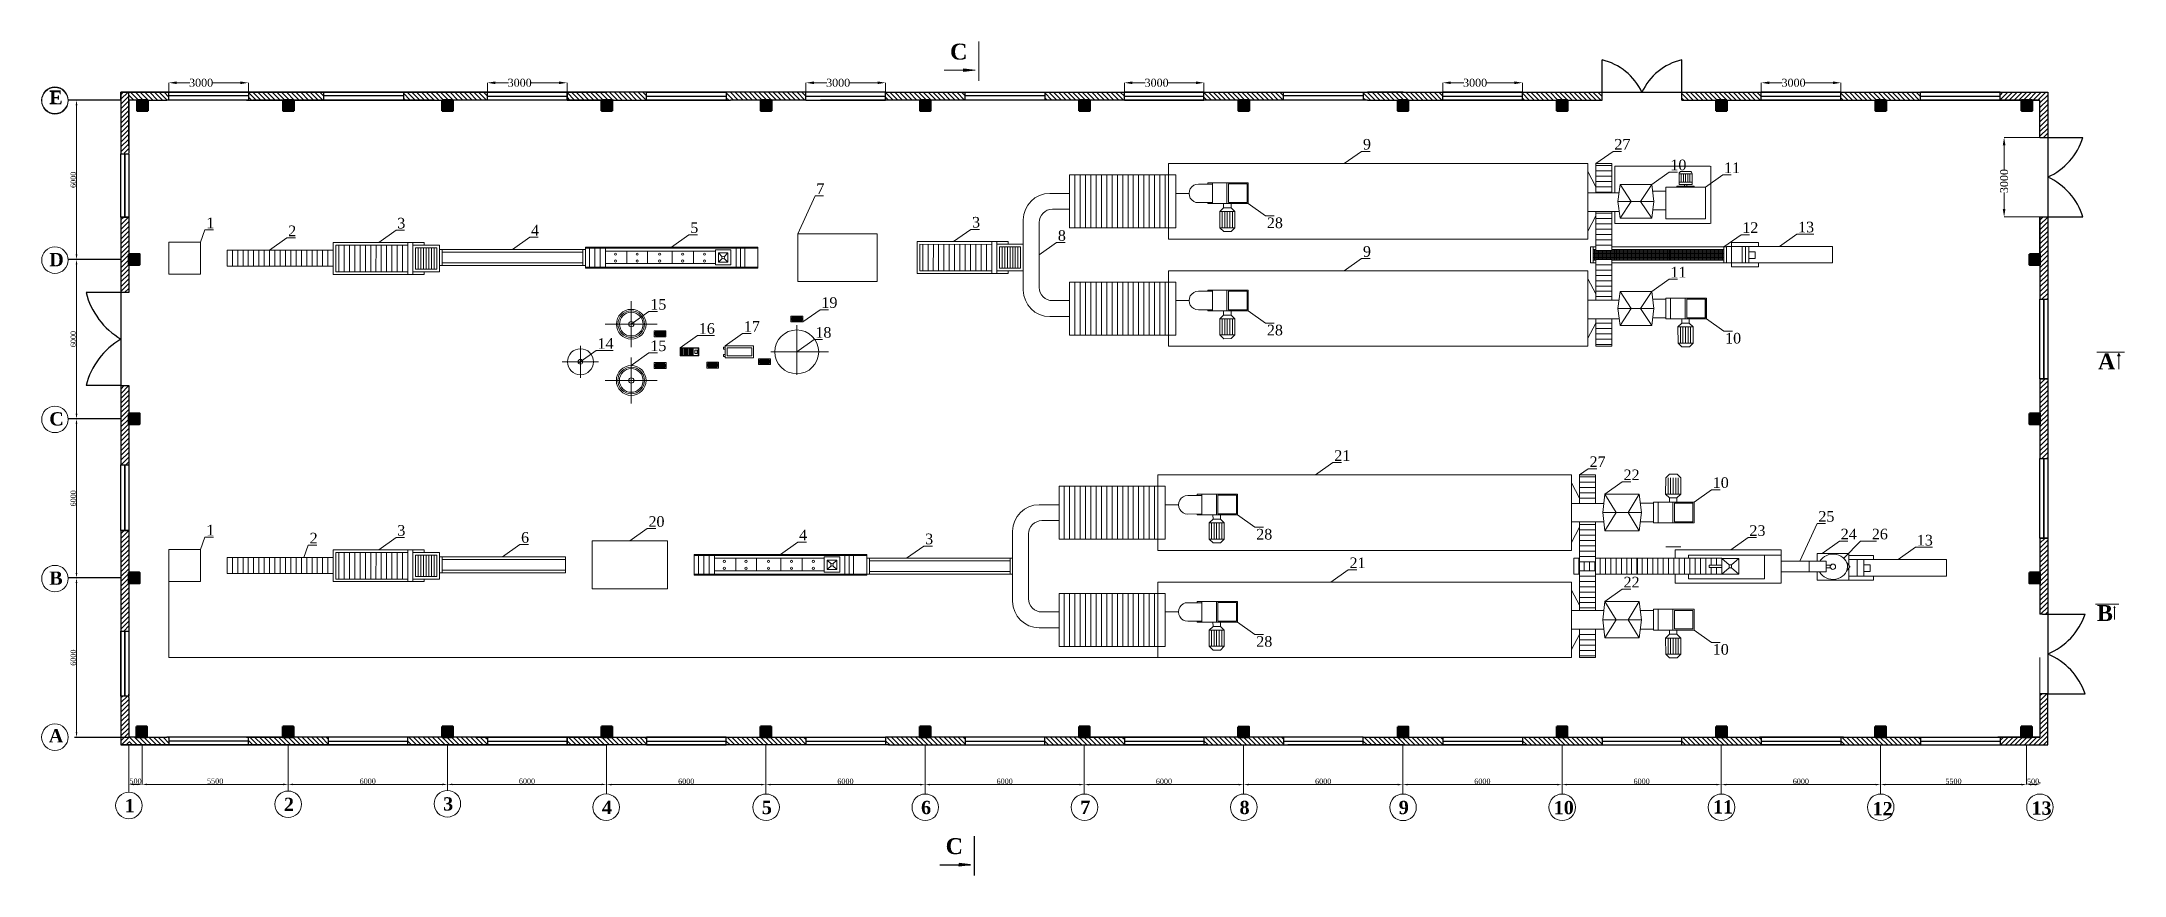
# Model space of a CAD drawing. Header units: inches. Extents: x -4475333 to 345677417, y -211198149 to 2125895.
# Drawn here: x -1902522 to -1824047, y 1333679 to 1365087 of the extents above; entities that cross this region are included whole.
import ezdxf

# ---------------------------------------------------------------- set-up
doc = ezdxf.new("R2010")
doc.units = ezdxf.units.IN
doc.header["$LTSCALE"] = 150
doc.header["$MEASUREMENT"] = 0
for name, color, linetype, lineweight in [('1. N thuong', 255, 'Continuous', 0), ('chuthichso', 8, 'Continuous', 0), ('cot', 2, 'Continuous', 50), ('KHUNG BVE', 7, 'Continuous', 0), ('NHA XUONG', 80, 'Continuous', 50)]:
    doc.layers.add(name, color=color, linetype=linetype, lineweight=lineweight)
for name, color, linetype in [('12132', 7, 'Continuous'), ('132132', 7, 'Continuous'), ('BUOC COT', 7, 'Continuous'), ('MATCAT', 132, 'Continuous'), ('NET NHAP', 7, 'Continuous')]:
    doc.layers.add(name, color=color, linetype=linetype)
doc.styles.add('1', font='times.ttf')
doc.styles.add('CHU DAM', font='arialbd.ttf', dxfattribs={"height": 200})
doc.styles.add('KICHTHUOC', font='times.ttf')
doc.styles.get("Standard").update_dxf_attribs({"font": 'times.ttf', "height": 100})
doc.dimstyles.new('75', dxfattribs={"dimtxt": 200, "dimasz": 188, "dimexe": 94, "dimexo": 47, "dimgap": 20, "dimtad": 1, "dimtoh": 1, "dimdec": 0, "dimtxsty": '1', "dimcen": 2.5, "dimclrt": 256, "dimadec": 0, "dimazin": 0, "dimtfac": 1, "dimtdec": 0, "dimtix": 1, "dimtmove": 0, "dimatfit": 2, "dimfxl": 1, "dimlwd": 9, "dimlwe": 9, "dimarcsym": 0})
doc.dimstyles.new('KICH THUOC HANG', dxfattribs={"dimtxt": 300, "dimasz": 300, "dimexe": 1.25, "dimexo": 0.625, "dimtad": 0, "dimtoh": 1, "dimdec": 0, "dimtxsty": 'KICHTHUOC', "dimcen": 2.5, "dimclrd": 256, "dimclre": 256, "dimclrt": 256, "dimadec": 0, "dimazin": 0, "dimtfac": 1, "dimtdec": 0, "dimtmove": 0, "dimatfit": 3, "dimldrblk": 'OBLIQUE', "dimfxl": 1, "dimlwd": 13, "dimlwe": 13, "dimarcsym": 1})

msp = doc.modelspace()

# ---------------------------------------------------------------- texts
at = {"layer": '1. N thuong', "lineweight": 0, "char_height": 400, "width": 236.121}
for s, insert, attachment_point in [('9', (-1852736.5, 1361422.3), 1), ('27', (-1843261.1, 1361422.3), 1), ('10', (-1841152.2, 1360642.4), 1), ('11', (-1839129.7, 1360533.4), 1), ('7', (-1873332.1, 1359743.2), 1), ('1', (-1896318.6, 1358458.9), 1), ('3', (-1889120.5, 1358449.4), 1), ('3', (-1867464, 1358483.8), 1), ('28', (-1856356.4, 1358055), 7), ('2', (-1893232.5, 1358158.9), 1), ('4', (-1884082.5, 1358183.9), 1), ('5', (-1878082.5, 1358278.9), 1), ('8', (-1864232.1, 1357983.1), 1), ('12', (-1838441.1, 1358282.4), 1), ('13', (-1836341.1, 1358302.4), 1), ('9', (-1852736.5, 1357382.3), 1), ('11', (-1841152.2, 1356602.4), 1), ('15', (-1879588.2, 1355391), 1), ('19', (-1873141.9, 1355457.5), 1), ('17', (-1876061.9, 1354557.6), 1), ('14', (-1881578.2, 1353915.3), 1), ('15', (-1879588.2, 1353828.4), 1), ('16', (-1877761.9, 1354482.6), 1), ('18', (-1873367.6, 1354332.6), 1), ('28', (-1856356.4, 1354015), 7), ('10', (-1839090.2, 1353709.2), 7), ('21', (-1853815.8, 1349693.9), 1), ('27', (-1844197.7, 1349462), 1), ('22', (-1842916.5, 1348966.8), 1), ('10', (-1839555.4, 1348674.7), 1), ('1', (-1896318.6, 1346883.9), 1), ('3', (-1889120.5, 1346874.4), 1), ('20', (-1879657.6, 1347208.9), 1), ('4', (-1873982.6, 1346703.9), 1), ('28', (-1856756.6, 1346325.1), 7), ('23', (-1838174.3, 1346869), 1), ('25', (-1835574.3, 1347403.1), 1), ('24', (-1834733.1, 1346736.3), 1), ('2', (-1892423.6, 1346583.9), 1), ('6', (-1884457.6, 1346608.9), 1), ('3', (-1869232.5, 1346553.9), 1), ('13', (-1831866.3, 1346506.3), 1), ('21', (-1853241.6, 1345653.9), 1), ('22', (-1842916.5, 1344926.8), 1), ('28', (-1856756.6, 1342285.1), 7), ('10', (-1839555.4, 1341987.8), 7)]:
    msp.add_mtext(s, dxfattribs=dict(at, insert=insert, attachment_point=attachment_point))
at = {"layer": '1. N thuong', "lineweight": 0, "insert": (-1833562.4, 1346736.3), "char_height": 400, "attachment_point": 1}
msp.add_mtext('26', dxfattribs=at)
at = {"layer": 'NHA XUONG', "color": 3, "lineweight": 18, "ltscale": 10, "char_height": 600, "width": 872.228, "attachment_point": 1, "style": 'CHU DAM'}
for s, insert in [('{\\fTimes New Roman|b1|i0|c0|p18;C}', (-1868294.8, 1365011.4)), ('{\\fTimes New Roman|b1|i0|c0|p18;A}', (-1825041.7, 1353336.3)), ('{\\fTimes New Roman|b1|i0|c0|p18;B}', (-1825083.5, 1343861.8)), ('{\\fTimes New Roman|b1|i0|c0|p18;C}', (-1868460, 1335079.3))]:
    msp.add_mtext(s, dxfattribs=dict(at, insert=insert))
at = {"layer": 'NHA XUONG', "color": 50, "lineweight": 18, "ltscale": 10, "char_height": 500, "attachment_point": 1, "style": 'CHU DAM'}
for s, insert, width in [('{\\fTimes New Roman|b1|i0|c0|p18;F}', (-1902235.4, 1363248.8), 872.228), ('{\\fTimes New Roman|b1|i0|c0|p18;E}', (-1902234.8, 1363224.1), 872.228), ('{\\fTimes New Roman|b1|i0|c0|p18;D}', (-1902234.7, 1357125.5), 872.228), ('{\\fTimes New Roman|b1|i0|c0|p18;C}', (-1902234.7, 1351125.5), 872.228), ('{\\fTimes New Roman|b1|i0|c0|p18;B}', (-1902234.8, 1345125.6), 872.228), ('{\\fTimes New Roman|b1|i0|c0|p18;A}', (-1902252.8, 1339186.9), 872.228), ('{\\fTimes New Roman|b1|i0|c0|p18;1}', (-1899394.7, 1336554.8), 762.076), ('{\\fTimes New Roman|b1|i0|c0|p18;2}', (-1893394.7, 1336600.8), 762.076), ('{\\fTimes New Roman|b1|i0|c0|p18;3}', (-1887394.7, 1336621.3), 762.076), ('{\\fTimes New Roman|b1|i0|c0|p18;4}', (-1881412.9, 1336489.6), 762.076), ('{\\fTimes New Roman|b1|i0|c0|p18;5}', (-1875386, 1336486.5), 762.076), ('{\\fTimes New Roman|b1|i0|c0|p18;6}', (-1869386, 1336486.5), 762.076), ('{\\fTimes New Roman|b1|i0|c0|p18;7}', (-1863386, 1336486.5), 762.076), ('{\\fTimes New Roman|b1|i0|c0|p18;8}', (-1857386, 1336486.4), 762.076), ('{\\fTimes New Roman|b1|i0|c0|p18;9}', (-1851386.1, 1336486.1), 762.076), ('{\\fTimes New Roman|b1|i0|c0|p18;10}', (-1845547.3, 1336480.7), 762.076), ('{\\fTimes New Roman|b1|i0|c0|p18;11}', (-1839543.7, 1336508.8), 762.076), ('{\\fTimes New Roman|b1|i0|c0|p18;12}', (-1833532.9, 1336441.9), 762.076), ('{\\fTimes New Roman|b1|i0|c0|p18;13}', (-1827543.9, 1336463.1), 762.076)]:
    msp.add_mtext(s, dxfattribs=dict(at, insert=insert, width=width))

# ---------------------------------------------------------------- blocks, each defined once
blk = doc.blocks.new('*D155')
at = {"layer": '132132', "color": 0, "lineweight": 9, "ltscale": 3, "transparency": 16777216}
for p, q in [((-1875235, 1337145), (-1875235, 1337192)), ((-1875047, 1337098), (-1869423, 1337098)), ((-1869235, 1337054), (-1869235, 1337004))]:
    blk.add_line(p, q, dxfattribs=at)
at = {"layer": '132132', "color": 0, "lineweight": 0, "ltscale": 3, "transparency": 16777216}
for points in [[(-1875047, 1337129), (-1875047, 1337067), (-1875235, 1337098)], [(-1869423, 1337129), (-1869423, 1337067), (-1869235, 1337098)]]:
    blk.add_solid(points, dxfattribs=at)
at = {"layer": 'Defpoints', "color": 0, "lineweight": 0, "ltscale": 3, "transparency": 16777216}
for p in [(-1875235, 1337098), (-1869235, 1337101), (-1869235, 1337098)]:
    blk.add_point(p, dxfattribs=at)
at = {"layer": '132132', "lineweight": 9, "ltscale": 3, "transparency": 16777216, "insert": (-1872235, 1337220), "char_height": 200, "attachment_point": 5, "style": '1'}
blk.add_mtext('6000', dxfattribs=at)
blk = doc.blocks.new('*D156')
at = {"layer": '132132', "color": 0, "lineweight": 9, "ltscale": 3, "transparency": 16777216}
for p, q in [((-1869235, 1337056), (-1869235, 1337004)), ((-1869047, 1337098), (-1863423, 1337098)), ((-1863235, 1337056), (-1863235, 1337004))]:
    blk.add_line(p, q, dxfattribs=at)
at = {"layer": '132132', "color": 0, "lineweight": 0, "ltscale": 3, "transparency": 16777216}
for points in [[(-1869047, 1337129), (-1869047, 1337067), (-1869235, 1337098)], [(-1863423, 1337129), (-1863423, 1337067), (-1863235, 1337098)]]:
    blk.add_solid(points, dxfattribs=at)
at = {"layer": 'Defpoints', "color": 0, "lineweight": 0, "ltscale": 3, "transparency": 16777216}
for p in [(-1869235, 1337103), (-1863235, 1337103), (-1863235, 1337098)]:
    blk.add_point(p, dxfattribs=at)
at = {"layer": '132132', "lineweight": 9, "ltscale": 3, "transparency": 16777216, "insert": (-1866235, 1337220), "char_height": 200, "attachment_point": 5, "style": '1'}
blk.add_mtext('6000', dxfattribs=at)
blk = doc.blocks.new('*D157')
at = {"layer": '132132', "color": 0, "lineweight": 9, "ltscale": 3, "transparency": 16777216}
for p, q in [((-1863235, 1337059), (-1863235, 1337004)), ((-1863047, 1337098), (-1857423, 1337098)), ((-1857235, 1337059), (-1857235, 1337004))]:
    blk.add_line(p, q, dxfattribs=at)
at = {"layer": '132132', "color": 0, "lineweight": 0, "ltscale": 3, "transparency": 16777216}
for points in [[(-1863047, 1337129), (-1863047, 1337067), (-1863235, 1337098)], [(-1857423, 1337129), (-1857423, 1337067), (-1857235, 1337098)]]:
    blk.add_solid(points, dxfattribs=at)
at = {"layer": 'Defpoints', "color": 0, "lineweight": 0, "ltscale": 3, "transparency": 16777216}
for p in [(-1863235, 1337106), (-1857235, 1337106), (-1857235, 1337098)]:
    blk.add_point(p, dxfattribs=at)
at = {"layer": '132132', "lineweight": 9, "ltscale": 3, "transparency": 16777216, "insert": (-1860235, 1337220), "char_height": 200, "attachment_point": 5, "style": '1'}
blk.add_mtext('6000', dxfattribs=at)
blk = doc.blocks.new('*D158')
at = {"layer": '132132', "color": 0, "lineweight": 9, "ltscale": 3, "transparency": 16777216}
for p, q in [((-1857235, 1337051), (-1857235, 1337003)), ((-1857047, 1337097), (-1851423, 1337097)), ((-1851235, 1337051), (-1851235, 1337003))]:
    blk.add_line(p, q, dxfattribs=at)
at = {"layer": '132132', "color": 0, "lineweight": 0, "ltscale": 3, "transparency": 16777216}
for points in [[(-1857047, 1337129), (-1857047, 1337066), (-1857235, 1337097)], [(-1851423, 1337129), (-1851423, 1337066), (-1851235, 1337097)]]:
    blk.add_solid(points, dxfattribs=at)
at = {"layer": 'Defpoints', "color": 0, "lineweight": 0, "ltscale": 3, "transparency": 16777216}
for p in [(-1857235, 1337098), (-1851235, 1337098), (-1851235, 1337097)]:
    blk.add_point(p, dxfattribs=at)
at = {"layer": '132132', "lineweight": 9, "ltscale": 3, "transparency": 16777216, "insert": (-1854235, 1337219), "char_height": 200, "attachment_point": 5, "style": '1'}
blk.add_mtext('6000', dxfattribs=at)
blk = doc.blocks.new('*D159')
at = {"layer": '132132', "color": 0, "lineweight": 9, "ltscale": 3, "transparency": 16777216}
for p, q in [((-1851235, 1337145), (-1851235, 1337192)), ((-1851047, 1337098), (-1845423, 1337098)), ((-1845235, 1337145), (-1845235, 1337192))]:
    blk.add_line(p, q, dxfattribs=at)
at = {"layer": '132132', "color": 0, "lineweight": 0, "ltscale": 3, "transparency": 16777216}
for points in [[(-1851047, 1337129), (-1851047, 1337067), (-1851235, 1337098)], [(-1845423, 1337129), (-1845423, 1337067), (-1845235, 1337098)]]:
    blk.add_solid(points, dxfattribs=at)
at = {"layer": 'Defpoints', "color": 0, "lineweight": 0, "ltscale": 3, "transparency": 16777216}
for p in [(-1851235, 1337098), (-1845235, 1337098), (-1845235, 1337098)]:
    blk.add_point(p, dxfattribs=at)
at = {"layer": '132132', "lineweight": 9, "ltscale": 3, "transparency": 16777216, "insert": (-1848235, 1337220), "char_height": 200, "attachment_point": 5, "style": '1'}
blk.add_mtext('6000', dxfattribs=at)
blk = doc.blocks.new('*D160')
at = {"layer": '132132', "color": 0, "lineweight": 9, "ltscale": 3, "transparency": 16777216}
for p, q in [((-1845235, 1337014), (-1845235, 1337192)), ((-1845047, 1337098), (-1839423, 1337098)), ((-1839235, 1337014), (-1839235, 1337192))]:
    blk.add_line(p, q, dxfattribs=at)
at = {"layer": '132132', "color": 0, "lineweight": 0, "ltscale": 3, "transparency": 16777216}
for points in [[(-1845047, 1337129), (-1845047, 1337067), (-1845235, 1337098)], [(-1839423, 1337129), (-1839423, 1337067), (-1839235, 1337098)]]:
    blk.add_solid(points, dxfattribs=at)
at = {"layer": 'Defpoints', "color": 0, "lineweight": 0, "ltscale": 3, "transparency": 16777216}
for p in [(-1845235, 1336967), (-1839235, 1337098), (-1839235, 1336967)]:
    blk.add_point(p, dxfattribs=at)
at = {"layer": '132132', "lineweight": 9, "ltscale": 3, "transparency": 16777216, "insert": (-1842235, 1337220), "char_height": 200, "attachment_point": 5, "style": '1'}
blk.add_mtext('6000', dxfattribs=at)
blk = doc.blocks.new('*D161')
at = {"layer": '132132', "color": 0, "lineweight": 9, "ltscale": 3, "transparency": 16777216}
for p, q in [((-1839235, 1336999), (-1839235, 1337192)), ((-1839047, 1337098), (-1833423, 1337098)), ((-1833235, 1337000), (-1833235, 1337192))]:
    blk.add_line(p, q, dxfattribs=at)
at = {"layer": '132132', "color": 0, "lineweight": 0, "ltscale": 3, "transparency": 16777216}
for points in [[(-1839047, 1337129), (-1839047, 1337067), (-1839235, 1337098)], [(-1833423, 1337129), (-1833423, 1337067), (-1833235, 1337098)]]:
    blk.add_solid(points, dxfattribs=at)
at = {"layer": 'Defpoints', "color": 0, "lineweight": 0, "ltscale": 3, "transparency": 16777216}
for p in [(-1839235, 1336952), (-1833235, 1337098), (-1833235, 1336953)]:
    blk.add_point(p, dxfattribs=at)
at = {"layer": '132132', "lineweight": 9, "ltscale": 3, "transparency": 16777216, "insert": (-1836235, 1337220), "char_height": 200, "attachment_point": 5, "style": '1'}
blk.add_mtext('6000', dxfattribs=at)
blk = doc.blocks.new('*D162')
at = {"layer": '132132', "color": 0, "lineweight": 9, "ltscale": 3, "transparency": 16777216}
for p, q in [((-1901209, 1339070), (-1901209, 1344694)), ((-1901162, 1344882), (-1901115, 1344882)), ((-1901241, 1338882), (-1901115, 1338882))]:
    blk.add_line(p, q, dxfattribs=at)
at = {"layer": '132132', "color": 0, "lineweight": 0, "ltscale": 3, "transparency": 16777216}
for points in [[(-1901240, 1344694), (-1901177, 1344694), (-1901209, 1344882)], [(-1901240, 1339070), (-1901177, 1339070), (-1901209, 1338882)]]:
    blk.add_solid(points, dxfattribs=at)
at = {"layer": 'Defpoints', "color": 0, "lineweight": 0, "ltscale": 3, "transparency": 16777216}
for p in [(-1901209, 1344882), (-1901209, 1344882), (-1901288, 1338882)]:
    blk.add_point(p, dxfattribs=at)
at = {"layer": '132132', "lineweight": 9, "ltscale": 3, "transparency": 16777216, "insert": (-1901330, 1341882), "char_height": 200, "attachment_point": 5, "rotation": 90, "style": '1'}
blk.add_mtext('6000', dxfattribs=at)
blk = doc.blocks.new('*D163')
at = {"layer": '132132', "color": 0, "lineweight": 9, "ltscale": 3, "transparency": 16777216}
for p, q in [((-1881235, 1337056), (-1881235, 1337004)), ((-1875423, 1337098), (-1881047, 1337098)), ((-1875235, 1337056), (-1875235, 1337004))]:
    blk.add_line(p, q, dxfattribs=at)
at = {"layer": '132132', "color": 0, "lineweight": 0, "ltscale": 3, "transparency": 16777216}
for points in [[(-1881047, 1337129), (-1881047, 1337067), (-1881235, 1337098)], [(-1875423, 1337129), (-1875423, 1337067), (-1875235, 1337098)]]:
    blk.add_solid(points, dxfattribs=at)
at = {"layer": 'Defpoints', "color": 0, "lineweight": 0, "ltscale": 3, "transparency": 16777216}
for p in [(-1881235, 1337103), (-1881235, 1337098), (-1875235, 1337103)]:
    blk.add_point(p, dxfattribs=at)
at = {"layer": '132132', "lineweight": 9, "ltscale": 3, "transparency": 16777216, "insert": (-1878235, 1337220), "char_height": 200, "attachment_point": 5, "style": '1'}
blk.add_mtext('6000', dxfattribs=at)
blk = doc.blocks.new('*D164')
at = {"layer": '132132', "color": 0, "lineweight": 9, "ltscale": 3, "transparency": 16777216}
for p, q in [((-1887235, 1337145), (-1887235, 1337199)), ((-1881423, 1337105), (-1887047, 1337105)), ((-1881235, 1337145), (-1881235, 1337199))]:
    blk.add_line(p, q, dxfattribs=at)
at = {"layer": '132132', "color": 0, "lineweight": 0, "ltscale": 3, "transparency": 16777216}
for points in [[(-1887047, 1337136), (-1887047, 1337073), (-1887235, 1337105)], [(-1881423, 1337136), (-1881423, 1337073), (-1881235, 1337105)]]:
    blk.add_solid(points, dxfattribs=at)
at = {"layer": 'Defpoints', "color": 0, "lineweight": 0, "ltscale": 3, "transparency": 16777216}
for p in [(-1887235, 1337105), (-1887235, 1337098), (-1881235, 1337098)]:
    blk.add_point(p, dxfattribs=at)
at = {"layer": '132132', "lineweight": 9, "ltscale": 3, "transparency": 16777216, "insert": (-1884235, 1337226), "char_height": 200, "attachment_point": 5, "style": '1'}
blk.add_mtext('6000', dxfattribs=at)
blk = doc.blocks.new('*D165')
at = {"layer": '132132', "color": 0, "lineweight": 9, "ltscale": 3, "transparency": 16777216}
for p, q in [((-1893235, 1337152), (-1893235, 1337199)), ((-1887423, 1337105), (-1893047, 1337105)), ((-1887235, 1337152), (-1887235, 1337199))]:
    blk.add_line(p, q, dxfattribs=at)
at = {"layer": '132132', "color": 0, "lineweight": 0, "ltscale": 3, "transparency": 16777216}
for points in [[(-1893047, 1337136), (-1893047, 1337073), (-1893235, 1337105)], [(-1887423, 1337136), (-1887423, 1337073), (-1887235, 1337105)]]:
    blk.add_solid(points, dxfattribs=at)
at = {"layer": 'Defpoints', "color": 0, "lineweight": 0, "ltscale": 3, "transparency": 16777216}
for p in [(-1893235, 1337105), (-1893235, 1337105), (-1887235, 1337105)]:
    blk.add_point(p, dxfattribs=at)
at = {"layer": '132132', "lineweight": 9, "ltscale": 3, "transparency": 16777216, "insert": (-1890235, 1337226), "char_height": 200, "attachment_point": 5, "style": '1'}
blk.add_mtext('6000', dxfattribs=at)
blk = doc.blocks.new('*D166')
at = {"layer": '132132', "color": 0, "lineweight": 9, "ltscale": 3, "transparency": 16777216}
for p, q in [((-1899235, 1337152), (-1899235, 1337199)), ((-1898923, 1337105), (-1899047, 1337105)), ((-1898735, 1337152), (-1898735, 1337199))]:
    blk.add_line(p, q, dxfattribs=at)
at = {"layer": '132132', "color": 0, "lineweight": 0, "ltscale": 3, "transparency": 16777216}
for points in [[(-1899047, 1337136), (-1899047, 1337073), (-1899235, 1337105)], [(-1898923, 1337136), (-1898923, 1337073), (-1898735, 1337105)]]:
    blk.add_solid(points, dxfattribs=at)
at = {"layer": 'Defpoints', "color": 0, "lineweight": 0, "ltscale": 3, "transparency": 16777216}
for p in [(-1899235, 1337105), (-1899235, 1337105), (-1898735, 1337105)]:
    blk.add_point(p, dxfattribs=at)
at = {"layer": '132132', "lineweight": 9, "ltscale": 3, "transparency": 16777216, "insert": (-1898985, 1337226), "char_height": 200, "attachment_point": 5, "style": '1'}
blk.add_mtext('500', dxfattribs=at)
blk = doc.blocks.new('*D167')
at = {"layer": '132132', "color": 0, "lineweight": 9, "ltscale": 3, "transparency": 16777216}
for p, q in [((-1898735, 1337152), (-1898735, 1337199)), ((-1893423, 1337105), (-1898547, 1337105)), ((-1893235, 1337152), (-1893235, 1337199))]:
    blk.add_line(p, q, dxfattribs=at)
at = {"layer": '132132', "color": 0, "lineweight": 0, "ltscale": 3, "transparency": 16777216}
for points in [[(-1898547, 1337136), (-1898547, 1337073), (-1898735, 1337105)], [(-1893423, 1337136), (-1893423, 1337073), (-1893235, 1337105)]]:
    blk.add_solid(points, dxfattribs=at)
at = {"layer": 'Defpoints', "color": 0, "lineweight": 0, "ltscale": 3, "transparency": 16777216}
for p in [(-1898735, 1337105), (-1898735, 1337105), (-1893235, 1337105)]:
    blk.add_point(p, dxfattribs=at)
at = {"layer": '132132', "lineweight": 9, "ltscale": 3, "transparency": 16777216, "insert": (-1895985, 1337226), "char_height": 200, "attachment_point": 5, "style": '1'}
blk.add_mtext('5500', dxfattribs=at)
blk = doc.blocks.new('*D168')
at = {"layer": '132132', "color": 0, "lineweight": 9, "ltscale": 3, "transparency": 16777216}
for p, q in [((-1833235, 1337145), (-1833235, 1337192)), ((-1827923, 1337098), (-1833047, 1337098)), ((-1827735, 1337145), (-1827735, 1337192))]:
    blk.add_line(p, q, dxfattribs=at)
at = {"layer": '132132', "color": 0, "lineweight": 0, "ltscale": 3, "transparency": 16777216}
for points in [[(-1833047, 1337129), (-1833047, 1337067), (-1833235, 1337098)], [(-1827923, 1337129), (-1827923, 1337067), (-1827735, 1337098)]]:
    blk.add_solid(points, dxfattribs=at)
at = {"layer": 'Defpoints', "color": 0, "lineweight": 0, "ltscale": 3, "transparency": 16777216}
for p in [(-1833235, 1337098), (-1833235, 1337098), (-1827735, 1337098)]:
    blk.add_point(p, dxfattribs=at)
at = {"layer": '132132', "lineweight": 9, "ltscale": 3, "transparency": 16777216, "insert": (-1830485, 1337220), "char_height": 200, "attachment_point": 5, "style": '1'}
blk.add_mtext('5500', dxfattribs=at)
blk = doc.blocks.new('*D169')
at = {"layer": '132132', "color": 0, "lineweight": 9, "ltscale": 3, "transparency": 16777216}
for p, q in [((-1827735, 1337145), (-1827735, 1337192)), ((-1827423, 1337098), (-1827547, 1337098)), ((-1827235, 1337145), (-1827235, 1337192))]:
    blk.add_line(p, q, dxfattribs=at)
at = {"layer": '132132', "color": 0, "lineweight": 0, "ltscale": 3, "transparency": 16777216}
for points in [[(-1827547, 1337129), (-1827547, 1337067), (-1827735, 1337098)], [(-1827423, 1337129), (-1827423, 1337067), (-1827235, 1337098)]]:
    blk.add_solid(points, dxfattribs=at)
at = {"layer": 'Defpoints', "color": 0, "lineweight": 0, "ltscale": 3, "transparency": 16777216}
for p in [(-1827735, 1337098), (-1827735, 1337098), (-1827235, 1337098)]:
    blk.add_point(p, dxfattribs=at)
at = {"layer": '132132', "lineweight": 9, "ltscale": 3, "transparency": 16777216, "insert": (-1827485, 1337220), "char_height": 200, "attachment_point": 5, "style": '1'}
blk.add_mtext('500', dxfattribs=at)
blk = doc.blocks.new('*D170')
at = {"layer": '132132', "color": 0, "lineweight": 9, "ltscale": 3, "transparency": 16777216}
for p, q in [((-1901208, 1345070), (-1901208, 1350694)), ((-1901161, 1350882), (-1901114, 1350882)), ((-1901241, 1344882), (-1901114, 1344882))]:
    blk.add_line(p, q, dxfattribs=at)
at = {"layer": '132132', "color": 0, "lineweight": 0, "ltscale": 3, "transparency": 16777216}
for points in [[(-1901240, 1350694), (-1901177, 1350694), (-1901208, 1350882)], [(-1901240, 1345070), (-1901177, 1345070), (-1901208, 1344882)]]:
    blk.add_solid(points, dxfattribs=at)
at = {"layer": 'Defpoints', "color": 0, "lineweight": 0, "ltscale": 3, "transparency": 16777216}
for p in [(-1901208, 1350882), (-1901208, 1350882), (-1901288, 1344882)]:
    blk.add_point(p, dxfattribs=at)
at = {"layer": '132132', "lineweight": 9, "ltscale": 3, "transparency": 16777216, "insert": (-1901330, 1347882), "char_height": 200, "attachment_point": 5, "rotation": 90, "style": '1'}
blk.add_mtext('6000', dxfattribs=at)
blk = doc.blocks.new('*D171')
at = {"layer": '132132', "color": 0, "lineweight": 9, "ltscale": 3, "transparency": 16777216}
for p, q in [((-1901161, 1356882), (-1901114, 1356882)), ((-1901208, 1351070), (-1901208, 1356694)), ((-1901241, 1350882), (-1901114, 1350882))]:
    blk.add_line(p, q, dxfattribs=at)
at = {"layer": '132132', "color": 0, "lineweight": 0, "ltscale": 3, "transparency": 16777216}
for points in [[(-1901240, 1356694), (-1901177, 1356694), (-1901208, 1356882)], [(-1901240, 1351070), (-1901177, 1351070), (-1901208, 1350882)]]:
    blk.add_solid(points, dxfattribs=at)
at = {"layer": 'Defpoints', "color": 0, "lineweight": 0, "ltscale": 3, "transparency": 16777216}
for p in [(-1901208, 1356882), (-1901208, 1356882), (-1901288, 1350882)]:
    blk.add_point(p, dxfattribs=at)
at = {"layer": '132132', "lineweight": 9, "ltscale": 3, "transparency": 16777216, "insert": (-1901330, 1353882), "char_height": 200, "attachment_point": 5, "rotation": 90, "style": '1'}
blk.add_mtext('6000', dxfattribs=at)
blk = doc.blocks.new('*D172')
at = {"layer": '132132', "color": 0, "lineweight": 9, "ltscale": 3, "transparency": 16777216}
for p, q in [((-1901209, 1357070), (-1901209, 1362694)), ((-1901162, 1362882), (-1901115, 1362882)), ((-1901241, 1356882), (-1901115, 1356882))]:
    blk.add_line(p, q, dxfattribs=at)
at = {"layer": '132132', "color": 0, "lineweight": 0, "ltscale": 3, "transparency": 16777216}
for points in [[(-1901240, 1362694), (-1901177, 1362694), (-1901209, 1362882)], [(-1901240, 1357070), (-1901177, 1357070), (-1901209, 1356882)]]:
    blk.add_solid(points, dxfattribs=at)
at = {"layer": 'Defpoints', "color": 0, "lineweight": 0, "ltscale": 3, "transparency": 16777216}
for p in [(-1901209, 1362882), (-1901209, 1362882), (-1901288, 1356882)]:
    blk.add_point(p, dxfattribs=at)
at = {"layer": '132132', "lineweight": 9, "ltscale": 3, "transparency": 16777216, "insert": (-1901330, 1359882), "char_height": 200, "attachment_point": 5, "rotation": 90, "style": '1'}
blk.add_mtext('6000', dxfattribs=at)
blk = doc.blocks.new('*D178')
at = {"layer": '132132', "lineweight": 13, "transparency": 16777216}
for p, q in [((-1897731, 1363181), (-1897731, 1363539)), ((-1897431, 1363538), (-1896941, 1363538)), ((-1895031, 1363538), (-1896088, 1363538)), ((-1894731, 1363181), (-1894731, 1363539))]:
    blk.add_line(p, q, dxfattribs=at)
at = {"layer": '132132', "lineweight": 0, "transparency": 16777216}
for points in [[(-1897431, 1363588), (-1897431, 1363488), (-1897731, 1363538)], [(-1895031, 1363588), (-1895031, 1363488), (-1894731, 1363538)]]:
    blk.add_solid(points, dxfattribs=at)
at = {"layer": 'Defpoints', "color": 0, "lineweight": 0, "transparency": 16777216}
for p in [(-1897731, 1363181), (-1894731, 1363538), (-1894731, 1363181)]:
    blk.add_point(p, dxfattribs=at)
at = {"layer": '132132', "lineweight": 9, "transparency": 16777216, "insert": (-1896514, 1363538), "char_height": 300, "attachment_point": 5, "style": 'KICHTHUOC'}
blk.add_mtext('3000', dxfattribs=at)
blk = doc.blocks.new('_Oblique')
at = {"color": 0, "linetype": 'ByBlock', "lineweight": -2}
blk.add_line((-0.5, -0.5), (0.5, 0.5), dxfattribs=at)
blk = doc.blocks.new('*D173')
at = {"layer": '132132', "lineweight": 13, "transparency": 16777216}
for p, q in [((-1885726, 1363181), (-1885726, 1363539)), ((-1885426, 1363538), (-1884937, 1363538)), ((-1883026, 1363538), (-1884083, 1363538)), ((-1882726, 1363181), (-1882726, 1363539))]:
    blk.add_line(p, q, dxfattribs=at)
at = {"layer": '132132', "lineweight": 0, "transparency": 16777216}
for points in [[(-1885426, 1363588), (-1885426, 1363488), (-1885726, 1363538)], [(-1883026, 1363588), (-1883026, 1363488), (-1882726, 1363538)]]:
    blk.add_solid(points, dxfattribs=at)
at = {"layer": 'Defpoints', "color": 0, "lineweight": 0, "transparency": 16777216}
for p in [(-1885726, 1363181), (-1882726, 1363538), (-1882726, 1363181)]:
    blk.add_point(p, dxfattribs=at)
at = {"layer": '132132', "lineweight": 9, "transparency": 16777216, "insert": (-1884510, 1363538), "char_height": 300, "attachment_point": 5, "style": 'KICHTHUOC'}
blk.add_mtext('3000', dxfattribs=at)
blk = doc.blocks.new('*D174')
at = {"layer": '132132', "lineweight": 13, "transparency": 16777216}
for p, q in [((-1873726, 1363181), (-1873726, 1363539)), ((-1873426, 1363538), (-1872937, 1363538)), ((-1871026, 1363538), (-1872083, 1363538)), ((-1870726, 1363181), (-1870726, 1363539))]:
    blk.add_line(p, q, dxfattribs=at)
at = {"layer": '132132', "lineweight": 0, "transparency": 16777216}
for points in [[(-1873426, 1363588), (-1873426, 1363488), (-1873726, 1363538)], [(-1871026, 1363588), (-1871026, 1363488), (-1870726, 1363538)]]:
    blk.add_solid(points, dxfattribs=at)
at = {"layer": 'Defpoints', "color": 0, "lineweight": 0, "transparency": 16777216}
for p in [(-1873726, 1363181), (-1870726, 1363538), (-1870726, 1363181)]:
    blk.add_point(p, dxfattribs=at)
at = {"layer": '132132', "lineweight": 9, "transparency": 16777216, "insert": (-1872510, 1363538), "char_height": 300, "attachment_point": 5, "style": 'KICHTHUOC'}
blk.add_mtext('3000', dxfattribs=at)
blk = doc.blocks.new('*D175')
at = {"layer": '132132', "lineweight": 13, "transparency": 16777216}
for p, q in [((-1861726, 1363181), (-1861726, 1363539)), ((-1861426, 1363538), (-1860937, 1363538)), ((-1859026, 1363538), (-1860083, 1363538)), ((-1858726, 1363181), (-1858726, 1363539))]:
    blk.add_line(p, q, dxfattribs=at)
at = {"layer": '132132', "lineweight": 0, "transparency": 16777216}
for points in [[(-1861426, 1363588), (-1861426, 1363488), (-1861726, 1363538)], [(-1859026, 1363588), (-1859026, 1363488), (-1858726, 1363538)]]:
    blk.add_solid(points, dxfattribs=at)
at = {"layer": 'Defpoints', "color": 0, "lineweight": 0, "transparency": 16777216}
for p in [(-1861726, 1363181), (-1858726, 1363538), (-1858726, 1363181)]:
    blk.add_point(p, dxfattribs=at)
at = {"layer": '132132', "lineweight": 9, "transparency": 16777216, "insert": (-1860510, 1363538), "char_height": 300, "attachment_point": 5, "style": 'KICHTHUOC'}
blk.add_mtext('3000', dxfattribs=at)
blk = doc.blocks.new('*D176')
at = {"layer": '132132', "lineweight": 13, "transparency": 16777216}
for p, q in [((-1849726, 1363181), (-1849726, 1363539)), ((-1849426, 1363538), (-1848937, 1363538)), ((-1847026, 1363538), (-1848083, 1363538)), ((-1846726, 1363181), (-1846726, 1363539))]:
    blk.add_line(p, q, dxfattribs=at)
at = {"layer": '132132', "lineweight": 0, "transparency": 16777216}
for points in [[(-1849426, 1363588), (-1849426, 1363488), (-1849726, 1363538)], [(-1847026, 1363588), (-1847026, 1363488), (-1846726, 1363538)]]:
    blk.add_solid(points, dxfattribs=at)
at = {"layer": 'Defpoints', "color": 0, "lineweight": 0, "transparency": 16777216}
for p in [(-1849726, 1363181), (-1846726, 1363538), (-1846726, 1363181)]:
    blk.add_point(p, dxfattribs=at)
at = {"layer": '132132', "lineweight": 9, "transparency": 16777216, "insert": (-1848510, 1363538), "char_height": 300, "attachment_point": 5, "style": 'KICHTHUOC'}
blk.add_mtext('3000', dxfattribs=at)
blk = doc.blocks.new('*D177')
at = {"layer": '132132', "lineweight": 13, "transparency": 16777216}
for p, q in [((-1837726, 1363181), (-1837726, 1363539)), ((-1837426, 1363538), (-1836937, 1363538)), ((-1835026, 1363538), (-1836083, 1363538)), ((-1834726, 1363181), (-1834726, 1363539))]:
    blk.add_line(p, q, dxfattribs=at)
at = {"layer": '132132', "lineweight": 0, "transparency": 16777216}
for points in [[(-1837426, 1363588), (-1837426, 1363488), (-1837726, 1363538)], [(-1835026, 1363588), (-1835026, 1363488), (-1834726, 1363538)]]:
    blk.add_solid(points, dxfattribs=at)
at = {"layer": 'Defpoints', "color": 0, "lineweight": 0, "transparency": 16777216}
for p in [(-1837726, 1363181), (-1834726, 1363538), (-1834726, 1363181)]:
    blk.add_point(p, dxfattribs=at)
at = {"layer": '132132', "lineweight": 9, "transparency": 16777216, "insert": (-1836510, 1363538), "char_height": 300, "attachment_point": 5, "style": 'KICHTHUOC'}
blk.add_mtext('3000', dxfattribs=at)
blk = doc.blocks.new('*D179')
at = {"layer": '132132', "lineweight": 13, "transparency": 16777216}
for p, q in [((-1827227, 1361482), (-1828578, 1361482)), ((-1828577, 1361182), (-1828577, 1360262)), ((-1828577, 1358782), (-1828577, 1359409)), ((-1827227, 1358482), (-1828578, 1358482))]:
    blk.add_line(p, q, dxfattribs=at)
at = {"layer": '132132', "lineweight": 0, "transparency": 16777216}
for points in [[(-1828627, 1361182), (-1828527, 1361182), (-1828577, 1361482)], [(-1828627, 1358782), (-1828527, 1358782), (-1828577, 1358482)]]:
    blk.add_solid(points, dxfattribs=at)
at = {"layer": 'Defpoints', "color": 0, "lineweight": 0, "transparency": 16777216}
for p in [(-1827226, 1361482), (-1828577, 1358482), (-1827226, 1358482)]:
    blk.add_point(p, dxfattribs=at)
at = {"layer": '132132', "lineweight": 9, "transparency": 16777216, "insert": (-1828577, 1359835), "char_height": 300, "attachment_point": 5, "rotation": 90, "style": 'KICHTHUOC'}
blk.add_mtext('3000', dxfattribs=at)
blk = doc.blocks.new('khung 4x2')
at = {"layer": 'KHUNG BVE', "lineweight": 0}
for p, q in [((-1963423, 853673), (-1963423, 851673)), ((-1963223, 851673), (-1963223, 853673)), ((-1963023, 851673), (-1963023, 853673)), ((-1962823, 851673), (-1962823, 853673)), ((-1962623, 851673), (-1962623, 853673)), ((-1962423, 851673), (-1962423, 853673)), ((-1962223, 851673), (-1962223, 853673)), ((-1962023, 851673), (-1962023, 853673)), ((-1961823, 851673), (-1961823, 853673)), ((-1961623, 851673), (-1961623, 853673)), ((-1961423, 851673), (-1961423, 853673)), ((-1961223, 851673), (-1961223, 853673)), ((-1961023, 851673), (-1961023, 853673)), ((-1960823, 851673), (-1960823, 853673)), ((-1960623, 851673), (-1960623, 853673)), ((-1960423, 851673), (-1960423, 853673)), ((-1960223, 851673), (-1960223, 853673)), ((-1960023, 851673), (-1960023, 853673))]:
    blk.add_line(p, q, dxfattribs=at)
blk.add_lwpolyline([(-1963623, 851673), (-1959623, 851673), (-1959623, 853673), (-1963623, 853673)], close=True, dxfattribs=at)

# ---------------------------------------------------------------- dimensions: what is measured, and where the dimension line sits
at = {"layer": '132132', "lineweight": 9}
for base, p1, p2, picture, middle in [((-1894730.5, 1363537.6), (-1897730.5, 1363180.7), (-1894730.5, 1363180.7), '*D178', (-1896514.3, 1363537.6)), ((-1882726.1, 1363537.6), (-1885726.1, 1363180.7), (-1882726.1, 1363180.7), '*D173', (-1884509.9, 1363537.6)), ((-1870726.1, 1363537.6), (-1873726.1, 1363180.7), (-1870726.1, 1363180.7), '*D174', (-1872509.9, 1363537.6)), ((-1858726.1, 1363537.6), (-1861726.1, 1363180.7), (-1858726.1, 1363180.7), '*D175', (-1860509.9, 1363537.6)), ((-1846726.1, 1363537.6), (-1849726.1, 1363180.7), (-1846726.1, 1363180.7), '*D176', (-1848509.9, 1363537.6)), ((-1834726.1, 1363537.6), (-1837726.1, 1363180.7), (-1834726.1, 1363180.7), '*D177', (-1836509.9, 1363537.6))]:
    dim = msp.add_linear_dim(base=base, p1=p1, p2=p2, dimstyle='KICH THUOC HANG', dxfattribs=at)
    dim.commit()
    dim.dimension.update_dxf_attribs({"geometry": picture, "text_midpoint": middle, "dimtype": 160})
at = {"layer": '132132', "color": 0, "lineweight": 9, "ltscale": 3}
for base, p1, p2, picture, middle in [((-1901208.5, 1362882), (-1901287.8, 1356882.2), (-1901208.5, 1362882), '*D172', (-1901330.2, 1359882.1)), ((-1901208.4, 1356882.1), (-1901287.8, 1350882.3), (-1901208.4, 1356882.1), '*D171', (-1901330.2, 1353882.2)), ((-1901208.5, 1350882.2), (-1901287.8, 1344882.4), (-1901208.5, 1350882.2), '*D170', (-1901330.2, 1347882.3)), ((-1901208.5, 1344882.3), (-1901287.8, 1338882.5), (-1901208.5, 1344882.3), '*D162', (-1901330.2, 1341882.4))]:
    dim = msp.add_linear_dim(base=base, p1=p1, p2=p2, angle=90, dimstyle='75', dxfattribs=at)
    dim.commit()
    dim.dimension.update_dxf_attribs({"geometry": picture, "text_midpoint": middle})
at = {"layer": '132132', "lineweight": 9}
dim = msp.add_linear_dim(base=(-1828576.5, 1358482.3), p1=(-1827226.1, 1361482.3), p2=(-1827226.1, 1358482.3), angle=90, dimstyle='KICH THUOC HANG', dxfattribs=at)
dim.commit()
dim.dimension.update_dxf_attribs({"geometry": '*D179', "text_midpoint": (-1828576.5, 1359835.3), "dimtype": 160})
at = {"layer": '132132', "color": 0, "lineweight": 9, "ltscale": 3}
for base, p1, p2, picture, middle in [((-1899234.9, 1337104.7), (-1898734.9, 1337104.7), (-1899234.9, 1337104.7), '*D166', (-1898984.9, 1337226.4)), ((-1898734.9, 1337104.7), (-1893234.9, 1337104.7), (-1898734.9, 1337104.7), '*D167', (-1895984.9, 1337226.4)), ((-1893234.9, 1337104.7), (-1887234.9, 1337104.7), (-1893234.9, 1337104.7), '*D165', (-1890234.9, 1337226.4)), ((-1887234.9, 1337104.7), (-1881234.9, 1337097.9), (-1887234.9, 1337097.9), '*D164', (-1884234.9, 1337226.4)), ((-1881234.9, 1337097.9), (-1875234.9, 1337102.5), (-1881234.9, 1337102.5), '*D163', (-1878234.9, 1337219.6)), ((-1869234.9, 1337097.9), (-1875234.9, 1337097.9), (-1869234.9, 1337101), '*D155', (-1872234.9, 1337219.6)), ((-1863234.9, 1337097.9), (-1869234.9, 1337102.5), (-1863234.9, 1337102.5), '*D156', (-1866234.9, 1337219.6)), ((-1857234.9, 1337097.9), (-1863234.9, 1337106), (-1857234.9, 1337106), '*D157', (-1860234.9, 1337219.6)), ((-1851234.9, 1337097.3), (-1857234.9, 1337097.9), (-1851234.9, 1337097.9), '*D158', (-1854234.9, 1337219.1)), ((-1845234.9, 1337097.9), (-1851234.9, 1337097.9), (-1845234.9, 1337097.9), '*D159', (-1848234.9, 1337219.6)), ((-1839234.9, 1337097.9), (-1845234.9, 1336967.3), (-1839234.9, 1336967.3), '*D160', (-1842234.9, 1337219.6)), ((-1833234.9, 1337097.9), (-1839234.9, 1336952.5), (-1833234.9, 1336952.7), '*D161', (-1836234.9, 1337219.6)), ((-1833234.9, 1337097.9), (-1827734.9, 1337097.9), (-1833234.9, 1337097.9), '*D168', (-1830484.9, 1337219.6)), ((-1827734.9, 1337097.9), (-1827234.9, 1337097.9), (-1827734.9, 1337097.9), '*D169', (-1827484.9, 1337219.6))]:
    dim = msp.add_linear_dim(base=base, p1=p1, p2=p2, dimstyle='75', dxfattribs=at)
    dim.commit()
    dim.dimension.update_dxf_attribs({"geometry": picture, "text_midpoint": middle})

# ---------------------------------------------------------------- hatches: boundary and pattern name
at = {"layer": '12132', "lineweight": 5, "ltscale": 10}
for points in [[(-1867352.5, 1364008.2), (-1867787, 1364056.9), (-1867787, 1364008.2), (-1867787, 1363959.5)], [(-1867517.7, 1334076), (-1867952.2, 1334124.7), (-1867952.2, 1334076), (-1867952.2, 1334027.3)]]:
    msp.add_hatch(color=3, dxfattribs=at).paths.add_polyline_path(points)
at = {"layer": '12132', "lineweight": 5}
h = msp.add_hatch(dxfattribs=at)
h.set_pattern_fill('ANSI31', color=3, scale=40, style=0)
h.set_pattern_definition([(45, (-5149791.03, 1302264.45), (-89.802561, 89.802561), [])])
h.paths.add_polyline_path([(-1899234.9, 1362326.8), (-1899234.9, 1363180.5), (-1899530.6, 1363181), (-1899533.5, 1362826.8), (-1899533.5, 1360882.3), (-1899234.9, 1360882.3)])
h = msp.add_hatch(dxfattribs=at)
h.set_pattern_fill('ANSI31', color=3, scale=40, angle=-90, style=0)
h.set_pattern_definition([(315, (-1958859.7, 4589129.8), (89.802561, 89.802561), [])])
h.paths.add_polyline_path([(-1898797.4, 1363180.7), (-1897730.5, 1363180.7), (-1897730.5, 1362882.2), (-1898297.4, 1362882.2), (-1899224, 1362882.2), (-1899224, 1363180.7)])
h = msp.add_hatch(dxfattribs=at)
h.set_pattern_fill('ANSI31', color=3, scale=40, angle=-90, style=0)
h.set_pattern_definition([(315, (-1953350.73, 4589129.8), (89.802561, 89.802561), [])])
h.paths.add_polyline_path([(-1893288.4, 1363180.7), (-1891891.3, 1363180.7), (-1891891.3, 1362882.2), (-1892788.4, 1362882.2), (-1894730.5, 1362882.2), (-1894730.5, 1363181.4)])
h = msp.add_hatch(dxfattribs=at)
h.set_pattern_fill('ANSI31', color=3, scale=40, angle=-90, style=0)
h.set_pattern_definition([(315, (-1947185.52, 4589129.8), (89.802561, 89.802561), [])])
h.paths.add_polyline_path([(-1887123.2, 1363180.7), (-1885726.1, 1363180.7), (-1885726.1, 1362882.2), (-1886623.2, 1362882.2), (-1888891.3, 1362882.2), (-1888891.3, 1363180.7)])
h = msp.add_hatch(dxfattribs=at)
h.set_pattern_fill('ANSI31', color=3, scale=40, angle=-90, style=0)
h.set_pattern_definition([(315, (-1941350.7, 4589129.8), (89.802561, 89.802561), [])])
h.paths.add_polyline_path([(-1881288.4, 1363180.7), (-1879726.1, 1363180.7), (-1879726.1, 1362882.2), (-1880788.4, 1362882.2), (-1882726.1, 1362882.2), (-1882726.1, 1363180.7)])
h = msp.add_hatch(dxfattribs=at)
h.set_pattern_fill('ANSI31', color=3, scale=40, angle=-90, style=0)
h.set_pattern_definition([(315, (-1935185.49, 4589129.8), (89.802561, 89.802561), [])])
h.paths.add_polyline_path([(-1875123.2, 1363180.7), (-1873726, 1363180.7), (-1873726, 1362882.2), (-1874623.2, 1362882.2), (-1876726.1, 1362882.2), (-1876726.1, 1363180.7)])
h = msp.add_hatch(dxfattribs=at)
h.set_pattern_fill('ANSI31', color=3, scale=40, angle=-90, style=0)
h.set_pattern_definition([(315, (-1929350.7, 4589129.8), (89.802561, 89.802561), [])])
h.paths.add_polyline_path([(-1869288.4, 1363180.7), (-1867726.1, 1363180.7), (-1867726.1, 1362882.2), (-1868788.4, 1362882.2), (-1870726.1, 1362882.2), (-1870726.1, 1363181.4)])
h = msp.add_hatch(dxfattribs=at)
h.set_pattern_fill('ANSI31', color=3, scale=40, angle=-90, style=0)
h.set_pattern_definition([(315, (-1923185.49, 4589129.8), (89.802561, 89.802561), [])])
h.paths.add_polyline_path([(-1863123.2, 1363180.7), (-1861726, 1363180.7), (-1861726, 1362882.2), (-1862623.2, 1362882.2), (-1864726.1, 1362882.2), (-1864726.1, 1363180.7)])
h = msp.add_hatch(dxfattribs=at)
h.set_pattern_fill('ANSI31', color=3, scale=40, angle=-90, style=0)
h.set_pattern_definition([(315, (-1917350.7, 4589129.8), (89.802561, 89.802561), [])])
h.paths.add_polyline_path([(-1857288.4, 1363180.7), (-1855726.1, 1363180.7), (-1855726.1, 1362882.2), (-1856788.4, 1362882.2), (-1858726.1, 1362882.2), (-1858726.1, 1363180.7)])
h = msp.add_hatch(dxfattribs=at)
h.set_pattern_fill('ANSI31', color=3, scale=40, angle=-90, style=0)
h.set_pattern_definition([(315, (-1911185.49, 4589129.8), (89.802561, 89.802561), [])])
h.paths.add_polyline_path([(-1851123.2, 1363180.7), (-1849726, 1363180.7), (-1849726, 1362882.2), (-1850623.2, 1362882.2), (-1852726.1, 1362882.2), (-1852726.1, 1363180.7)])
h = msp.add_hatch(dxfattribs=at)
h.set_pattern_fill('ANSI31', color=3, scale=40, angle=-90, style=0)
h.set_pattern_definition([(315, (-1905378.41, 4589130.37), (89.802561, 89.802561), [])])
h.paths.add_polyline_path([(-1845316.1, 1363181.1), (-1843726, 1363180.8), (-1843726.1, 1362882.8), (-1844816.1, 1362882.8), (-1846719, 1362882.8), (-1846726.1, 1363180.7)])
h = msp.add_hatch(dxfattribs=at)
h.set_pattern_fill('ANSI31', color=3, scale=40, angle=-90, style=0)
h.set_pattern_definition([(315, (-1899378.41, 4589129.8), (89.802561, 89.802561), [])])
h.paths.add_polyline_path([(-1839316.1, 1363180.9), (-1837726.1, 1363180.9), (-1837726.1, 1362882.2), (-1838816.1, 1362882.2), (-1840718.9, 1362882.3), (-1840718.9, 1363180.8)])
h = msp.add_hatch(dxfattribs=at)
h.set_pattern_fill('ANSI31', color=3, scale=40, angle=-90, style=0)
h.set_pattern_definition([(315, (-1893378.41, 4589129.8), (89.802561, 89.802561), [])])
h.paths.add_polyline_path([(-1833316.1, 1363180.9), (-1831726.1, 1363180.9), (-1831726.1, 1362882.2), (-1832816.1, 1362882.2), (-1834718.9, 1362882.3), (-1834718.9, 1363180.8)])
h = msp.add_hatch(dxfattribs=at)
h.set_pattern_fill('ANSI31', color=256, scale=40, style=0)
h.set_pattern_definition([(45, (-5149692.45, 1306073.75), (-89.802561, 89.802561), [])])
h.paths.add_polyline_path([(-1828726.1, 1363181), (-1828726.1, 1362882), (-1827226.1, 1362882.2), (-1828726.1, 1362882.3), (-1828726.1, 1362882.2), (-1827226.1, 1362882.3), (-1827226.1, 1361482.3), (-1826933.4, 1361482.3), (-1826933.4, 1361632.3), (-1826933.4, 1363180.8), (-1827226.1, 1363181.3)])
for points in [[(-1898525.7, 1362482.2), (-1898525.7, 1362882.2), (-1898925.7, 1362882.2), (-1898925.7, 1362482.2)], [(-1898525.7, 1362482.2), (-1898525.7, 1362882.2), (-1898925.7, 1362882.2), (-1898925.7, 1362482.2)], [(-1893026.1, 1362482.2), (-1893026.1, 1362882.2), (-1893426.1, 1362882.2), (-1893426.1, 1362482.2)], [(-1893026.1, 1362482.2), (-1893026.1, 1362882.2), (-1893426.1, 1362882.2), (-1893426.1, 1362482.2)], [(-1887026.1, 1362482.2), (-1887026.1, 1362882.2), (-1887426.1, 1362882.2), (-1887426.1, 1362482.2)], [(-1887026.1, 1362482.2), (-1887026.1, 1362882.2), (-1887426.1, 1362882.2), (-1887426.1, 1362482.2)], [(-1881026.1, 1362482.2), (-1881026.1, 1362882.2), (-1881426.1, 1362882.2), (-1881426.1, 1362482.2)], [(-1881026.1, 1362482.2), (-1881026.1, 1362882.2), (-1881426.1, 1362882.2), (-1881426.1, 1362482.2)], [(-1875026.1, 1362482.2), (-1875026.1, 1362882.2), (-1875426.1, 1362882.2), (-1875426.1, 1362482.2)], [(-1875026.1, 1362482.2), (-1875026.1, 1362882.2), (-1875426.1, 1362882.2), (-1875426.1, 1362482.2)], [(-1869026.1, 1362482.2), (-1869026.1, 1362882.2), (-1869426.1, 1362882.2), (-1869426.1, 1362482.2)], [(-1869026.1, 1362482.2), (-1869026.1, 1362882.2), (-1869426.1, 1362882.2), (-1869426.1, 1362482.2)], [(-1863026.1, 1362482.2), (-1863026.1, 1362882.2), (-1863426.1, 1362882.2), (-1863426.1, 1362482.2)], [(-1863026.1, 1362482.2), (-1863026.1, 1362882.2), (-1863426.1, 1362882.2), (-1863426.1, 1362482.2)], [(-1857026.1, 1362482.2), (-1857026.1, 1362882.2), (-1857426.1, 1362882.2), (-1857426.1, 1362482.2)], [(-1857026.1, 1362482.2), (-1857026.1, 1362882.2), (-1857426.1, 1362882.2), (-1857426.1, 1362482.2)], [(-1851026.1, 1362482.2), (-1851026.1, 1362882.2), (-1851426.1, 1362882.2), (-1851426.1, 1362482.2)], [(-1851026.1, 1362482.2), (-1851026.1, 1362882.2), (-1851426.1, 1362882.2), (-1851426.1, 1362482.2)], [(-1845026.1, 1362482.2), (-1845026.1, 1362882.2), (-1845426.1, 1362882.2), (-1845426.1, 1362482.2)], [(-1845026.1, 1362482.2), (-1845026.1, 1362882.2), (-1845426.1, 1362882.2), (-1845426.1, 1362482.2)], [(-1839026.1, 1362482.2), (-1839026.1, 1362882.2), (-1839426.1, 1362882.2), (-1839426.1, 1362482.2)], [(-1839026.1, 1362482.2), (-1839026.1, 1362882.2), (-1839426.1, 1362882.2), (-1839426.1, 1362482.2)], [(-1833026.1, 1362482.2), (-1833026.1, 1362882.2), (-1833426.1, 1362882.2), (-1833426.1, 1362482.2)], [(-1833026.1, 1362482.2), (-1833026.1, 1362882.2), (-1833426.1, 1362882.2), (-1833426.1, 1362482.2)], [(-1827517.7, 1362482.2), (-1827517.7, 1362882.2), (-1827917.7, 1362882.2), (-1827917.7, 1362482.2)], [(-1827517.7, 1362482.2), (-1827517.7, 1362882.2), (-1827917.7, 1362882.2), (-1827917.7, 1362482.2)], [(-1898834.9, 1356682.3), (-1898834.9, 1357082.3), (-1899234.9, 1357082.3), (-1899234.9, 1356682.3)], [(-1827226.1, 1356682.3), (-1827226.1, 1357082.3), (-1827626.1, 1357082.3), (-1827626.1, 1356682.3)], [(-1827226.1, 1356682.3), (-1827226.1, 1357082.3), (-1827626.1, 1357082.3), (-1827626.1, 1356682.3)], [(-1898834.9, 1350682.3), (-1898834.9, 1351082.3), (-1899234.9, 1351082.3), (-1899234.9, 1350682.3)], [(-1827226.1, 1350682.3), (-1827226.1, 1351082.3), (-1827626.1, 1351082.3), (-1827626.1, 1350682.3)], [(-1898834.9, 1344682.3), (-1898834.9, 1345082.3), (-1899234.9, 1345082.3), (-1899234.9, 1344682.3)], [(-1827226.1, 1344682.3), (-1827226.1, 1345082.3), (-1827626.1, 1345082.3), (-1827626.1, 1344682.3)], [(-1898553.2, 1338882.5), (-1898553.2, 1339282.5), (-1898953.2, 1339282.5), (-1898953.2, 1338882.5)], [(-1893034.9, 1338882.5), (-1893034.9, 1339282.5), (-1893434.9, 1339282.5), (-1893434.9, 1338882.5)], [(-1887026.1, 1338882.5), (-1887026.1, 1339282.5), (-1887426.1, 1339282.5), (-1887426.1, 1338882.5)], [(-1881026.1, 1338882.4), (-1881026.1, 1339282.4), (-1881426.1, 1339282.4), (-1881426.1, 1338882.4)], [(-1875034.9, 1338882.5), (-1875034.9, 1339282.5), (-1875434.9, 1339282.5), (-1875434.9, 1338882.5)], [(-1869034.9, 1338882.5), (-1869034.9, 1339282.5), (-1869434.9, 1339282.5), (-1869434.9, 1338882.5)], [(-1863034.9, 1338882.5), (-1863034.9, 1339282.5), (-1863434.9, 1339282.5), (-1863434.9, 1338882.5)], [(-1857034.8, 1338879.2), (-1857034.8, 1339279.2), (-1857434.8, 1339279.2), (-1857434.8, 1338879.2)], [(-1851026.1, 1338879.2), (-1851026.1, 1339279.2), (-1851426.1, 1339279.2), (-1851426.1, 1338879.2)], [(-1845034.9, 1338884.8), (-1845034.9, 1339284.8), (-1845434.9, 1339284.8), (-1845434.9, 1338884.8)], [(-1839026.1, 1338882.5), (-1839026.1, 1339282.5), (-1839426.1, 1339282.5), (-1839426.1, 1338882.5)], [(-1833033.5, 1338882.5), (-1833033.5, 1339282.5), (-1833433.5, 1339282.5), (-1833433.5, 1338882.5)], [(-1827534.9, 1338882.5), (-1827534.9, 1339282.5), (-1827934.9, 1339282.5), (-1827934.9, 1338882.5)]]:
    msp.add_hatch(color=7, dxfattribs=at).paths.add_polyline_path(points)
h = msp.add_hatch(dxfattribs=at)
h.set_pattern_fill('ANSI31', color=3, scale=40, style=0)
h.set_pattern_definition([(45, (-5149791.03, 1296819.99), (-89.802561, 89.802561), [])])
h.paths.add_polyline_path([(-1899234.9, 1356882.3), (-1899234.9, 1358475.6), (-1899533.5, 1358475.6), (-1899533.5, 1357382.3), (-1899533.5, 1355632.2), (-1899234.9, 1355632.2)])
h = msp.add_hatch(dxfattribs=at)
h.set_pattern_fill('ANSI31', color=3, scale=40, style=0)
h.set_pattern_definition([(45, (-5077483.52, 1296634.22), (-89.802561, 89.802561), [])])
h.paths.add_polyline_path([(-1826933.4, 1356696.5), (-1826933.4, 1358482.3), (-1827226, 1358482.3), (-1827226, 1357196.5), (-1827226, 1355382.1), (-1826933.4, 1355382.1)])
at = {"layer": '12132', "lineweight": 5, "ltscale": 10}
h = msp.add_hatch(color=3, dxfattribs=at)
h.paths.add_polyline_path([(-1824251.9, 1353350), (-1824300.6, 1353256.7), (-1824251.9, 1353256.7)])
h.paths.add_polyline_path([(-1824251.9, 1353350), (-1824251.9, 1353256.7), (-1824203.2, 1353256.7)])
at = {"layer": '12132', "lineweight": 5}
h = msp.add_hatch(dxfattribs=at)
h.set_pattern_fill('ANSI31', color=3, scale=40, style=0)
h.set_pattern_definition([(45, (-5077483.52, 1290819.99), (-89.802561, 89.802561), [])])
h.paths.add_polyline_path([(-1826933.4, 1350882.3), (-1826933.4, 1352382.5), (-1827226, 1352382.5), (-1827226, 1351382.3), (-1827227.2, 1349382.1), (-1826934.6, 1349382.1)])
h = msp.add_hatch(dxfattribs=at)
h.set_pattern_fill('ANSI31', color=3, scale=40, style=0)
h.set_pattern_definition([(45, (-5149791.03, 1290819.99), (-89.802561, 89.802561), [])])
h.paths.add_polyline_path([(-1899234.9, 1350882.3), (-1899234.9, 1352132.2), (-1899547.4, 1352132.2), (-1899533.5, 1351382.3), (-1899533.5, 1349138.8), (-1899234.9, 1349138.8)])
h = msp.add_hatch(dxfattribs=at)
h.set_pattern_fill('ANSI31', color=3, scale=40, style=0)
h.set_pattern_definition([(45, (-5149791.03, 1284819.99), (-89.802561, 89.802561), [])])
h.paths.add_polyline_path([(-1899234.9, 1344882.3), (-1899234.9, 1346665.1), (-1899533.5, 1346665.1), (-1899533.5, 1345382.3), (-1899533.5, 1342878.1), (-1899234.9, 1342878.1)])
h = msp.add_hatch(dxfattribs=at)
h.set_pattern_fill('ANSI31', color=3, scale=40, style=0)
h.set_pattern_definition([(45, (-5077483.49, 1284819.99), (-89.802561, 89.802561), [])])
h.paths.add_polyline_path([(-1826933.4, 1344882.3), (-1826933.4, 1346382.5), (-1827226, 1346382.5), (-1827226, 1345382.3), (-1827226, 1343517.6), (-1826933.4, 1343517.6)])
at = {"layer": '12132', "lineweight": 5, "ltscale": 10}
h = msp.add_hatch(color=3, dxfattribs=at)
h.paths.add_polyline_path([(-1824418.5, 1343838.3), (-1824467.2, 1343745.1), (-1824418.5, 1343745.1)])
h.paths.add_polyline_path([(-1824418.5, 1343838.3), (-1824418.5, 1343745.1), (-1824369.7, 1343745.1)])
at = {"layer": '12132', "lineweight": 5}
h = msp.add_hatch(dxfattribs=at)
h.set_pattern_fill('ANSI31', color=3, scale=40, style=0)
h.set_pattern_definition([(45, (-5149791.03, 1278819.99), (-89.802561, 89.802561), [])])
h.paths.add_polyline_path([(-1899234.9, 1338882.3), (-1899234.9, 1340434.6), (-1899533.5, 1340434.6), (-1899533.5, 1339382.3), (-1899533.5, 1338592.8), (-1899234.9, 1338592.8)])
h = msp.add_hatch(dxfattribs=at)
h.set_pattern_fill('ANSI31', color=3, scale=40, style=0)
h.set_pattern_definition([(45, (-5149692.45, 1300073.75), (-89.802561, 89.802561), [])])
h.paths.add_polyline_path([(-1826933.4, 1340517.6), (-1827226.1, 1340517.6), (-1827226.1, 1338882.2), (-1828726.1, 1338882.2), (-1828726.1, 1338592.7), (-1827226.1, 1338592.7), (-1826933.4, 1338592.7)])
h = msp.add_hatch(dxfattribs=at)
h.set_pattern_fill('ANSI31', color=3, scale=40, angle=-90, style=0)
h.set_pattern_definition([(315, (-1958859.7, 4589040.3), (89.802561, 89.802561), [])])
h.paths.add_polyline_path([(-1898797.4, 1338592.8), (-1897730.5, 1338593.9), (-1897730.5, 1338881.4), (-1898297.4, 1338882.5), (-1899234.9, 1338882.5), (-1899224, 1338592.8)])
h = msp.add_hatch(dxfattribs=at)
h.set_pattern_fill('ANSI31', color=3, scale=40, angle=-90, style=0)
h.set_pattern_definition([(315, (-1953350.73, 4566329.87), (89.802561, 89.802561), [])])
h.paths.add_polyline_path([(-1893288.4, 1338592.8), (-1891726.1, 1338592.8), (-1891726.1, 1338882.3), (-1892788.4, 1338882.3), (-1894730.5, 1338882.5), (-1894730.5, 1338592.8)])
h = msp.add_hatch(dxfattribs=at)
h.set_pattern_fill('ANSI31', color=3, scale=40, angle=-90, style=0)
h.set_pattern_definition([(315, (-1947185.52, 4566329.87), (89.802561, 89.802561), [])])
h.paths.add_polyline_path([(-1887123.2, 1338592.8), (-1885726.1, 1338592.8), (-1885726.1, 1338882.5), (-1886623.2, 1338882.3), (-1888726.1, 1338882.3), (-1888726.1, 1338592.8)])
h = msp.add_hatch(dxfattribs=at)
h.set_pattern_fill('ANSI31', color=3, scale=40, angle=-90, style=0)
h.set_pattern_definition([(315, (-1941350.7, 4566329.87), (89.802561, 89.802561), [])])
h.paths.add_polyline_path([(-1881288.4, 1338592.8), (-1879726.1, 1338592.8), (-1879726.1, 1338882.3), (-1880788.4, 1338882.3), (-1882726.1, 1338880.8), (-1882726.1, 1338591.1)])
h = msp.add_hatch(dxfattribs=at)
h.set_pattern_fill('ANSI31', color=3, scale=40, angle=-90, style=0)
h.set_pattern_definition([(315, (-1935185.49, 4566329.87), (89.802561, 89.802561), [])])
h.paths.add_polyline_path([(-1875123.2, 1338592.8), (-1873726, 1338592.8), (-1873726, 1338882.5), (-1874623.2, 1338882.3), (-1876726.1, 1338882.3), (-1876726.1, 1338592.8)])
h = msp.add_hatch(dxfattribs=at)
h.set_pattern_fill('ANSI31', color=3, scale=40, angle=-90, style=0)
h.set_pattern_definition([(315, (-1929350.7, 4566329.87), (89.802561, 89.802561), [])])
h.paths.add_polyline_path([(-1869288.4, 1338592.8), (-1867726.1, 1338592.8), (-1867726.1, 1338882.3), (-1868788.4, 1338882.3), (-1870726.1, 1338882.5), (-1870726.1, 1338592.8)])
h = msp.add_hatch(dxfattribs=at)
h.set_pattern_fill('ANSI31', color=3, scale=40, angle=-90, style=0)
h.set_pattern_definition([(315, (-1923185.49, 4566329.87), (89.802561, 89.802561), [])])
h.paths.add_polyline_path([(-1863123.2, 1338592.8), (-1861726, 1338592.8), (-1861726, 1338882.5), (-1862623.2, 1338882.3), (-1864726.1, 1338882.3), (-1864726.1, 1338592.8)])
h = msp.add_hatch(dxfattribs=at)
h.set_pattern_fill('ANSI31', color=3, scale=40, angle=-90, style=0)
h.set_pattern_definition([(315, (-1917350.7, 4566329.87), (89.802561, 89.802561), [])])
h.paths.add_polyline_path([(-1857288.4, 1338592.8), (-1855726.1, 1338592.8), (-1855726.1, 1338882.3), (-1856788.4, 1338882.3), (-1858726.1, 1338882.5), (-1858726.1, 1338592.8)])
h = msp.add_hatch(dxfattribs=at)
h.set_pattern_fill('ANSI31', color=3, scale=40, angle=-90, style=0)
h.set_pattern_definition([(315, (-1911185.49, 4566329.87), (89.802561, 89.802561), [])])
h.paths.add_polyline_path([(-1851123.2, 1338592.8), (-1849726, 1338592.8), (-1849726, 1338882.5), (-1850623.2, 1338882.3), (-1852726.1, 1338882.3), (-1852726.1, 1338592.8)])
h = msp.add_hatch(dxfattribs=at)
h.set_pattern_fill('ANSI31', color=3, scale=40, angle=-90, style=0)
h.set_pattern_definition([(315, (-1905350.7, 4566329.87), (89.802561, 89.802561), [])])
h.paths.add_polyline_path([(-1845288.4, 1338592.8), (-1843726.1, 1338592.8), (-1843726.1, 1338882.3), (-1844788.4, 1338882.3), (-1846726.1, 1338881.6), (-1846726.1, 1338591.9)])
h = msp.add_hatch(dxfattribs=at)
h.set_pattern_fill('ANSI31', color=3, scale=40, angle=-90, style=0)
h.set_pattern_definition([(315, (-1899185.49, 4566329.87), (89.802561, 89.802561), [])])
h.paths.add_polyline_path([(-1839123.2, 1338592.8), (-1837734.9, 1338592.8), (-1837734.9, 1338882.5), (-1838623.2, 1338882.3), (-1840726.1, 1338882.3), (-1840726.1, 1338592.8)])
h = msp.add_hatch(dxfattribs=at)
h.set_pattern_fill('ANSI31', color=3, scale=40, angle=-90, style=0)
h.set_pattern_definition([(315, (-1893185.49, 4566329.87), (89.802561, 89.802561), [])])
h.paths.add_polyline_path([(-1833123.2, 1338592.8), (-1831726, 1338592.8), (-1831726, 1338882.5), (-1832623.2, 1338882.3), (-1834734.9, 1338882.3), (-1834734.9, 1338592.8)])

# ---------------------------------------------------------------- linework, layer by layer
at = {"color": 3}
for p, q in [((-1843726.1, 1363180.8), (-1843726.1, 1364402.7)), ((-1840726.1, 1363180.8), (-1840726.1, 1364402.7)), ((-1899533.6, 1362882.2), (-1899533.6, 1363180.7)), ((-1899533.6, 1363180.7), (-1899533.6, 1363180.7)), ((-1898725.7, 1363180.7), (-1899533.6, 1363180.7)), ((-1899533.6, 1363180.7), (-1885726.1, 1363180.7)), ((-1899533.5, 1363180.8), (-1899533.5, 1361160.1)), ((-1899533.5, 1363180.8), (-1899533.5, 1361382.3)), ((-1899234.9, 1361160.1), (-1899234.9, 1363180.8)), ((-1898916.8, 1363180.7), (-1898725.7, 1363180.7)), ((-1898916.8, 1363180.7), (-1898725.7, 1363180.7)), ((-1885726.1, 1363180.7), (-1898725.7, 1363180.7)), ((-1897730.5, 1362882.2), (-1897730.5, 1363180.7)), ((-1897730.5, 1363180.7), (-1894730.5, 1363180.7)), ((-1894730.5, 1363180.7), (-1894730.5, 1362882.2)), ((-1891891.3, 1362882.2), (-1891891.3, 1363180.7)), ((-1891891.3, 1363180.7), (-1888891.3, 1363180.7)), ((-1889863.5, 1363180.7), (-1887913.5, 1363180.7)), ((-1888891.3, 1363180.7), (-1888891.3, 1362882.2)), ((-1888726.1, 1363180.7), (-1885726.1, 1363180.7)), ((-1887226.1, 1363180.7), (-1885726.1, 1363180.7)), ((-1887026.1, 1363180.7), (-1881226.1, 1363180.7)), ((-1886226.1, 1363180.7), (-1885226.1, 1363180.7)), ((-1885726.1, 1362882.2), (-1885726.1, 1363180.7)), ((-1882726.1, 1363180.7), (-1885726.1, 1363180.7)), ((-1885726.1, 1362882.2), (-1885726.1, 1363180.7)), ((-1884862.2, 1363180.7), (-1884862.2, 1363180.7)), ((-1883226.1, 1363180.7), (-1882226.1, 1363180.7)), ((-1882726.1, 1362882.2), (-1882726.1, 1363180.7)), ((-1873726.1, 1363180.7), (-1882726.1, 1363180.7)), ((-1882726.1, 1363180.7), (-1882726.1, 1362882.2)), ((-1881226.1, 1363180.7), (-1882476.1, 1363180.7)), ((-1879726.1, 1363180.7), (-1876726.1, 1363180.7)), ((-1879726.1, 1362882.2), (-1879726.1, 1363180.7)), ((-1876726.1, 1363180.7), (-1876726.1, 1362882.2)), ((-1873726.1, 1362882.2), (-1873726.1, 1363180.7)), ((-1870726.1, 1363180.7), (-1873726.1, 1363180.7)), ((-1870726.1, 1363180.7), (-1873174.6, 1363180.7)), ((-1870726.1, 1363180.7), (-1861726.1, 1363180.7)), ((-1870726.1, 1362882.2), (-1870726.1, 1363180.7)), ((-1870726.1, 1363180.7), (-1870726.1, 1363180.7)), ((-1867726.1, 1362882.2), (-1867726.1, 1363180.7)), ((-1864726.1, 1363180.7), (-1864726.1, 1362882.2)), ((-1861726.1, 1363180.7), (-1858726.1, 1363180.7)), ((-1861726.1, 1362882.2), (-1861726.1, 1363180.7)), ((-1858726.1, 1363180.7), (-1861726.1, 1363180.7)), ((-1858726.1, 1363180.7), (-1861174.6, 1363180.7)), ((-1858726.1, 1363181.4), (-1852226.1, 1363180.7)), ((-1858726.1, 1363180.7), (-1855560.9, 1363180.7)), ((-1858726.1, 1362882.2), (-1858726.1, 1363180.7)), ((-1858726.1, 1363180.7), (-1858726.1, 1363180.7)), ((-1856226.1, 1363180.7), (-1855060.9, 1363180.7)), ((-1855726.1, 1362882.2), (-1855726.1, 1363180.7)), ((-1852726.1, 1363180.7), (-1852726.1, 1362882.2)), ((-1852560.9, 1363180.7), (-1851026.1, 1363180.8)), ((-1851226.1, 1363180.8), (-1852560.9, 1363180.8)), ((-1852560.9, 1363180.7), (-1849726.1, 1363180.8)), ((-1849726.1, 1363180.7), (-1846726.1, 1363180.7)), ((-1849726.1, 1362882.2), (-1849726.1, 1363180.7)), ((-1846726.1, 1363180.7), (-1849726.1, 1363180.7)), ((-1846726.1, 1363180.7), (-1849174.6, 1363180.7)), ((-1846726.1, 1363181.4), (-1843726.1, 1363180.8)), ((-1846726.1, 1362882.2), (-1846726.1, 1363180.7)), ((-1846726.1, 1363180.7), (-1846726.1, 1363180.7)), ((-1843726.1, 1362882.2), (-1843726.1, 1363180.8)), ((-1840726.1, 1363180.8), (-1828926.1, 1363181.4)), ((-1840726.1, 1362882.2), (-1840726.1, 1363180.8)), ((-1837726.1, 1363180.7), (-1834726.1, 1363180.7)), ((-1837726.1, 1362882.2), (-1837726.1, 1363180.7)), ((-1834726.1, 1363180.7), (-1837726.1, 1363180.7)), ((-1834726.1, 1363180.7), (-1837174.6, 1363180.7)), ((-1834726.1, 1362882.2), (-1834726.1, 1363180.7)), ((-1834726.1, 1363180.7), (-1834726.1, 1363180.7)), ((-1831726.1, 1363180.7), (-1828726.1, 1363180.7)), ((-1831726.1, 1362882.2), (-1831726.1, 1363180.7)), ((-1828726.1, 1363180.7), (-1831726.1, 1363180.7)), ((-1828726.1, 1363180.7), (-1831174.6, 1363180.7)), ((-1828926.1, 1363180.8), (-1827226.1, 1363180.8)), ((-1828926.1, 1363180.8), (-1827226.1, 1363180.8)), ((-1828926.1, 1363180.8), (-1827226.1, 1363180.8)), ((-1828726.1, 1362882.2), (-1828726.1, 1363180.7)), ((-1828726.1, 1363180.7), (-1828726.1, 1363180.7)), ((-1827226.1, 1363180.8), (-1826933.4, 1363180.8)), ((-1827226.1, 1363180.8), (-1827226.1, 1363180.8)), ((-1827226.1, 1363180.8), (-1826933.4, 1363180.8)), ((-1827226.1, 1363180.8), (-1826933.4, 1363180.8)), ((-1827226.1, 1363180.8), (-1826933.4, 1363180.8)), ((-1826933.4, 1363180.8), (-1826933.4, 1361482.3)), ((-1899533.5, 1362789), (-1899533.5, 1361160.1)), ((-1899234.9, 1361382.3), (-1899234.9, 1362882.3)), ((-1899234.9, 1362882.3), (-1899234.9, 1361160.1)), ((-1898725.7, 1362882.2), (-1899234.9, 1362882.2)), ((-1898734.9, 1362882.2), (-1899234.9, 1362882.2)), ((-1899234.9, 1362789), (-1899234.9, 1361160.1)), ((-1898753.2, 1362882.2), (-1898953.3, 1362882.2)), ((-1898944.3, 1362882.2), (-1897805.8, 1362882.2)), ((-1898944.3, 1362882.2), (-1897805.8, 1362882.2)), ((-1898726.1, 1362882.2), (-1897805.8, 1362882.2)), ((-1898535.1, 1362882.2), (-1898335.1, 1362882.2)), ((-1894805.8, 1362882.2), (-1897805.8, 1362882.2)), ((-1894730.5, 1363041.7), (-1897730.5, 1363041.7)), ((-1894730.5, 1362882.2), (-1897730.5, 1362882.2)), ((-1894805.8, 1362882.2), (-1887226.1, 1362882.2)), ((-1894805.8, 1362882.2), (-1887226.1, 1362882.2)), ((-1894805.8, 1362882.2), (-1893226.1, 1362882.2)), ((-1894805.8, 1362882.2), (-1891976.1, 1362882.2)), ((-1891235.1, 1362882.2), (-1894565.3, 1362882.2)), ((-1893830.9, 1362882.2), (-1893630.9, 1362882.2)), ((-1893426.1, 1362882.2), (-1893626.1, 1362882.2)), ((-1893226.1, 1362882.2), (-1887726.1, 1362882.2)), ((-1892935.1, 1362882.2), (-1893135.1, 1362882.2)), ((-1888976.1, 1362882.2), (-1891976.1, 1362882.2)), ((-1891976.1, 1362882.2), (-1891976.1, 1362882.2)), ((-1888891.3, 1363041.7), (-1891891.3, 1363041.7)), ((-1888891.3, 1362882.2), (-1891891.3, 1362882.2)), ((-1889476.1, 1362882.2), (-1891476.1, 1362882.2)), ((-1890983.9, 1362882.2), (-1890783.9, 1362882.2)), ((-1890563.4, 1362882.2), (-1890563.4, 1362882.2)), ((-1888613.5, 1362882.2), (-1889863.5, 1362882.2)), ((-1887726.1, 1362882.2), (-1889476.1, 1362882.2)), ((-1888613.5, 1362882.2), (-1888113.5, 1362882.2)), ((-1888313.5, 1362882.2), (-1888513.5, 1362882.2)), ((-1887913.5, 1362882.2), (-1888113.5, 1362882.2)), ((-1885726.1, 1362882.2), (-1887226.1, 1362882.2)), ((-1887226.1, 1362882.2), (-1887026.1, 1362882.2)), ((-1885726.1, 1362882.2), (-1887026.1, 1362882.2)), ((-1885726.1, 1363034.4), (-1882726.1, 1363034.4)), ((-1882726.1, 1362882.2), (-1885726.1, 1362882.2)), ((-1881226.1, 1362882.2), (-1882726.1, 1362882.2)), ((-1882726.1, 1362882.2), (-1876560.9, 1362882.2)), ((-1881226.1, 1362882.2), (-1879560.9, 1362882.2)), ((-1880974, 1362882.2), (-1881174, 1362882.2)), ((-1881026.1, 1362882.2), (-1880826.1, 1362882.2)), ((-1879726.1, 1363031.5), (-1876726.1, 1363031.5)), ((-1876726.1, 1362882.2), (-1879726.1, 1362882.2)), ((-1873726.1, 1362882.2), (-1876560.9, 1362882.2)), ((-1873726.1, 1363031.5), (-1870726.1, 1363031.5)), ((-1873726.1, 1362882.2), (-1870726.1, 1362882.2)), ((-1870726.1, 1362882.2), (-1873174.6, 1362882.2)), ((-1872223.6, 1362882.2), (-1872023.6, 1362882.2)), ((-1861726.1, 1362882.2), (-1870726.1, 1362882.2)), ((-1870726.1, 1362882.2), (-1870726.1, 1362882.2)), ((-1864726.1, 1363041.7), (-1867726.1, 1363041.7)), ((-1861726.1, 1363031.5), (-1858726.1, 1363031.5)), ((-1861726.1, 1362882.2), (-1858726.1, 1362882.2)), ((-1858726.1, 1362882.2), (-1861726.1, 1362882.2)), ((-1858726.1, 1362882.2), (-1861726.1, 1362882.2)), ((-1861726.1, 1362882.2), (-1858726.1, 1362882.2)), ((-1858726.1, 1362882.2), (-1861174.6, 1362882.2)), ((-1860223.6, 1362882.2), (-1860023.6, 1362882.2)), ((-1852560.9, 1362882.2), (-1858726.1, 1362882.2)), ((-1858726.1, 1362882.2), (-1858726.1, 1362882.2)), ((-1852726.1, 1363041.7), (-1855726.1, 1363041.7)), ((-1852560.9, 1362882.2), (-1851226.1, 1362882.2)), ((-1852560.9, 1362882.2), (-1849726.1, 1362882.2)), ((-1851226.1, 1362882.2), (-1845226.1, 1362882.2)), ((-1849726.1, 1363033.3), (-1846726.1, 1363033.3)), ((-1849726.1, 1362882.2), (-1846726.1, 1362882.2)), ((-1846726.1, 1362882.2), (-1849726.1, 1362882.2)), ((-1846726.1, 1362882.2), (-1849726.1, 1362882.2)), ((-1849726.1, 1362882.2), (-1846726.1, 1362882.2)), ((-1846726.1, 1362882.2), (-1849174.6, 1362882.2)), ((-1848223.6, 1362882.2), (-1848023.6, 1362882.2)), ((-1846726.1, 1362882.2), (-1843726.1, 1362882.2)), ((-1846726.1, 1362882.2), (-1846726.1, 1362882.2)), ((-1845226.1, 1362882.2), (-1843726.1, 1362882.2)), ((-1840726.1, 1362882.2), (-1833226.1, 1362882.2)), ((-1837726.1, 1363031.5), (-1834726.1, 1363031.5)), ((-1837726.1, 1362882.2), (-1834726.1, 1362882.2)), ((-1834726.1, 1362882.2), (-1837726.1, 1362882.2)), ((-1834726.1, 1362882.2), (-1837726.1, 1362882.2)), ((-1837726.1, 1362882.2), (-1834726.1, 1362882.2)), ((-1834726.1, 1362882.2), (-1837174.6, 1362882.2)), ((-1836223.6, 1362882.2), (-1836023.6, 1362882.2)), ((-1834726.1, 1362882.2), (-1831926.1, 1362882.2)), ((-1834726.1, 1362882.2), (-1834726.1, 1362882.2)), ((-1833226.1, 1362882.2), (-1827226.1, 1362882.2)), ((-1831726.1, 1363031.5), (-1828726.1, 1363031.5)), ((-1831726.1, 1362882.2), (-1828726.1, 1362882.2)), ((-1828726.1, 1362882.2), (-1831726.1, 1362882.2)), ((-1828726.1, 1362882.2), (-1831726.1, 1362882.2)), ((-1831726.1, 1362882.2), (-1828726.1, 1362882.2)), ((-1828726.1, 1362882.2), (-1831174.6, 1362882.2)), ((-1830223.6, 1362882.2), (-1830023.6, 1362882.2)), ((-1827226.1, 1362882.3), (-1828926.1, 1362882.3)), ((-1828926.1, 1362882.2), (-1827226.1, 1362882.2)), ((-1827226.1, 1362882.2), (-1828926.1, 1362882.2)), ((-1828726.1, 1362882.2), (-1828726.1, 1362882.2)), ((-1827426.1, 1362882.2), (-1827226.1, 1362882.2)), ((-1827226.1, 1361482.3), (-1827226.1, 1362882.3)), ((-1827226.1, 1361482.3), (-1827226.1, 1362882.3)), ((-1899533.5, 1361382.3), (-1899533.5, 1360860.1)), ((-1899234.9, 1361382.3), (-1899234.9, 1360882.3)), ((-1899234.9, 1361382.3), (-1899234.9, 1361382.3)), ((-1827226.1, 1361482.3), (-1826933.4, 1361482.3)), ((-1826933.4, 1361482.3), (-1825613.1, 1361482.3)), ((-1899533.5, 1358475.6), (-1899533.5, 1355632.2)), ((-1899533.5, 1358475.6), (-1899234.9, 1358475.6)), ((-1899234.9, 1358475.6), (-1899234.9, 1355632.2)), ((-1827226.1, 1356882.3), (-1827226.1, 1358482.3)), ((-1827226.1, 1358482.3), (-1826933.4, 1358482.3)), ((-1827226, 1358482.3), (-1827226, 1355382.1)), ((-1826933.4, 1358482.3), (-1826933.4, 1355382.1)), ((-1826933.4, 1358482.3), (-1825613.1, 1358482.3)), ((-1827226.1, 1356882.3), (-1827226.1, 1355632.3)), ((-1826933.4, 1356099.5), (-1826933.4, 1355382.1)), ((-1899533.5, 1355632.2), (-1900847.9, 1355632.2)), ((-1899234.9, 1355632.2), (-1899533.5, 1355632.2)), ((-1827226, 1352382.5), (-1827226, 1349382.1)), ((-1827226, 1352382.5), (-1826933.4, 1352382.5)), ((-1826933.4, 1352382.5), (-1826933.4, 1349382.1)), ((-1899533.5, 1352132.2), (-1900847.9, 1352132.2)), ((-1899533.5, 1352132.2), (-1899533.5, 1349138.8)), ((-1899533.5, 1352132.2), (-1899234.9, 1352132.2)), ((-1899234.9, 1352132.2), (-1899234.9, 1349138.8)), ((-1899234.9, 1350882.3), (-1899234.9, 1349138.8)), ((-1826933.4, 1350882.3), (-1826933.4, 1349382.1)), ((-1899533.6, 1346665.1), (-1899533.6, 1338792.8)), ((-1899533.5, 1346665.1), (-1899234.9, 1346665.1)), ((-1899234.9, 1346665.1), (-1899234.9, 1342878.1)), ((-1827226, 1346382.5), (-1827226.1, 1343517.6)), ((-1827226, 1346382.5), (-1826933.4, 1346382.5)), ((-1899234.9, 1344882.3), (-1899234.9, 1342878.1)), ((-1899234.9, 1344682.3), (-1899234.9, 1340501.8)), ((-1899234.9, 1343836), (-1899234.9, 1343131.8)), ((-1827133.5, 1343517.6), (-1826933.5, 1343517.6)), ((-1826933.4, 1343517.6), (-1825520.4, 1343517.6)), ((-1899234.9, 1343023.5), (-1899234.9, 1343023.5)), ((-1899234.9, 1342878.1), (-1899234.9, 1342878.1)), ((-1899533.6, 1340382.3), (-1899533.6, 1338592.8)), ((-1899234.9, 1340382.3), (-1899234.9, 1340501.8)), ((-1899234.9, 1340382.3), (-1899234.9, 1338882.5)), ((-1899234.9, 1340382.3), (-1899234.9, 1340382.3)), ((-1899234.9, 1340382.3), (-1899234.9, 1338882.5)), ((-1827226.1, 1340517.6), (-1827226.1, 1338882.5)), ((-1826933.5, 1340517.6), (-1827133.5, 1340517.6)), ((-1826933.4, 1338592.7), (-1826933.4, 1340517.6)), ((-1826933.4, 1340517.6), (-1825520.4, 1340517.6)), ((-1899533.6, 1338792.8), (-1899533.6, 1338592.8)), ((-1898725.7, 1338882.5), (-1899234.9, 1338882.5)), ((-1898734.9, 1338882.5), (-1899234.9, 1338882.5)), ((-1898753.2, 1338882.5), (-1898953.3, 1338882.5)), ((-1898944.3, 1338882.5), (-1897805.8, 1338882.5)), ((-1898944.3, 1338882.5), (-1897805.8, 1338882.5)), ((-1898726.1, 1338882.5), (-1897805.8, 1338882.5)), ((-1898535.1, 1338882.5), (-1898335.1, 1338882.5)), ((-1894805.8, 1338882.5), (-1897805.8, 1338882.5)), ((-1894730.5, 1338882.5), (-1897730.5, 1338882.5)), ((-1897730.5, 1338882.5), (-1897730.5, 1338592.8)), ((-1894805.8, 1338882.5), (-1893226.1, 1338882.5)), ((-1894730.5, 1338592.8), (-1894730.5, 1338882.5)), ((-1887426.1, 1338882.5), (-1894730.5, 1338882.5)), ((-1893830.9, 1338882.5), (-1893630.9, 1338882.5)), ((-1893426.1, 1338882.5), (-1893626.1, 1338882.5)), ((-1892935.1, 1338882.5), (-1893135.1, 1338882.5)), ((-1891726.1, 1338882.3), (-1891726.1, 1338592.8)), ((-1888726.1, 1338592.8), (-1888726.1, 1338882.3)), ((-1885726.1, 1338882.5), (-1887226.1, 1338882.5)), ((-1887226.1, 1338882.5), (-1887026.1, 1338882.5)), ((-1885726.1, 1338882.5), (-1887026.1, 1338882.5)), ((-1886126.1, 1338882.5), (-1881126.1, 1338882.5)), ((-1885926.1, 1338882.5), (-1881326.1, 1338882.5)), ((-1885726.1, 1338882.5), (-1885726.1, 1338592.8)), ((-1885726.1, 1338882.5), (-1885726.1, 1338592.8)), ((-1882726.1, 1338882.5), (-1885726.1, 1338882.5)), ((-1882726.1, 1338882.5), (-1882726.1, 1338592.8)), ((-1881226.1, 1338882.5), (-1882726.1, 1338882.5)), ((-1882726.1, 1338592.8), (-1882726.1, 1338882.5)), ((-1882726.1, 1338882.5), (-1873726.1, 1338882.5)), ((-1881326.1, 1338882.5), (-1876326.1, 1338882.5)), ((-1881226.1, 1338882.5), (-1879560.9, 1338882.5)), ((-1881126.1, 1338882.5), (-1876526.1, 1338882.5)), ((-1881026.1, 1338882.5), (-1880826.1, 1338882.5)), ((-1876726.1, 1338882.5), (-1879726.1, 1338882.5)), ((-1879726.1, 1338882.3), (-1879726.1, 1338592.8)), ((-1876726.1, 1338592.8), (-1876726.1, 1338882.3)), ((-1873726.1, 1338882.5), (-1873726.1, 1338592.8)), ((-1873726.1, 1338882.5), (-1870726.1, 1338882.5)), ((-1864560.9, 1338882.5), (-1870726.1, 1338882.5)), ((-1870726.1, 1338882.5), (-1870726.1, 1338592.8)), ((-1867726.1, 1338882.3), (-1867726.1, 1338592.8)), ((-1864726.1, 1338592.8), (-1864726.1, 1338882.3)), ((-1861614.7, 1338882.5), (-1864560.9, 1338882.5)), ((-1861389.7, 1338882.5), (-1861899, 1338882.5)), ((-1861726.1, 1338882.5), (-1861726.1, 1338592.8)), ((-1861726.1, 1338882.5), (-1858726.1, 1338882.5)), ((-1858614.7, 1338879.2), (-1861614.7, 1338882.5)), ((-1858614.7, 1338879.2), (-1861174.6, 1338882.5)), ((-1860223.6, 1338882.5), (-1860023.6, 1338882.5)), ((-1855560.9, 1338879.2), (-1858614.7, 1338879.2)), ((-1855726.1, 1338882.3), (-1855726.1, 1338592.8)), ((-1852726.1, 1338879.2), (-1855560.9, 1338879.4)), ((-1852726.1, 1338592.8), (-1852726.1, 1338882.3)), ((-1852726.1, 1338879.2), (-1851226.1, 1338879.2)), ((-1851226.1, 1338879.2), (-1845226.1, 1338882.5)), ((-1849726.1, 1338879.2), (-1846726.1, 1338882.5)), ((-1849726.1, 1338880.1), (-1849726.1, 1338593.7)), ((-1846726.1, 1338882.5), (-1837623.6, 1338882.5)), ((-1846726.1, 1338882.5), (-1846726.1, 1338592.8)), ((-1845226.1, 1338882.5), (-1839226.1, 1338882.5)), ((-1843726.1, 1338882.3), (-1843726.1, 1338592.8)), ((-1840726.1, 1338592.8), (-1840726.1, 1338882.3)), ((-1839226.1, 1338882.5), (-1833226.1, 1338882.5)), ((-1837398.6, 1338882.5), (-1837796.5, 1338882.5)), ((-1837734.9, 1338882.5), (-1837734.9, 1338592.8)), ((-1837734.9, 1338882.5), (-1834734.9, 1338882.5)), ((-1834623.6, 1338882.5), (-1837623.6, 1338882.5)), ((-1834623.6, 1338882.5), (-1837183.5, 1338882.5)), ((-1836232.5, 1338882.5), (-1836032.5, 1338882.5)), ((-1834734.9, 1338882.5), (-1834734.9, 1338592.8)), ((-1834623.6, 1338882.5), (-1831814.7, 1338882.5)), ((-1833226.1, 1338882.5), (-1827226.1, 1338882.5)), ((-1831726.1, 1338882.5), (-1831726.1, 1338592.8)), ((-1828814.7, 1338882.5), (-1827226.1, 1338882.5)), ((-1827226.1, 1338882.5), (-1828814.7, 1338882.5)), ((-1827226.1, 1338882.4), (-1828814.7, 1338882.4)), ((-1828726.1, 1338882.5), (-1828726.1, 1338592.8)), ((-1828476.1, 1338882.5), (-1828476.1, 1338882.5)), ((-1899533.6, 1338592.8), (-1899533.6, 1338592.8)), ((-1898725.7, 1338592.8), (-1899533.6, 1338592.8)), ((-1899533.6, 1338592.8), (-1885726.1, 1338592.8)), ((-1898916.8, 1338592.8), (-1898725.7, 1338592.8)), ((-1898916.8, 1338592.8), (-1898725.7, 1338592.8)), ((-1885726.1, 1338592.8), (-1898725.7, 1338592.8)), ((-1894730.5, 1338737.6), (-1897730.5, 1338737.6)), ((-1897730.5, 1338592.8), (-1894730.5, 1338592.8)), ((-1888726.1, 1338722.9), (-1891726.1, 1338722.9)), ((-1888560.9, 1338592.8), (-1885726.1, 1338592.8)), ((-1887226.1, 1338592.8), (-1885726.1, 1338592.8)), ((-1887026.1, 1338592.8), (-1881226.1, 1338592.8)), ((-1886226.1, 1338592.8), (-1885226.1, 1338592.8)), ((-1885726.1, 1338736), (-1882726.1, 1338736)), ((-1882726.1, 1338592.8), (-1885726.1, 1338592.8)), ((-1884862.2, 1338592.8), (-1884862.2, 1338592.8)), ((-1883226.1, 1338592.8), (-1882226.1, 1338592.8)), ((-1873726.1, 1338592.8), (-1882726.1, 1338592.8)), ((-1881226.1, 1338592.8), (-1882476.1, 1338592.8)), ((-1876726.1, 1338722.9), (-1879726.1, 1338722.9)), ((-1879726.1, 1338592.8), (-1876726.1, 1338592.8)), ((-1873726.1, 1338737.6), (-1870726.1, 1338737.6)), ((-1870726.1, 1338592.8), (-1873726.1, 1338592.8)), ((-1870614.7, 1338592.8), (-1873174.6, 1338592.8)), ((-1870614.7, 1338592.8), (-1867560.9, 1338592.8)), ((-1864726.1, 1338722.9), (-1867726.1, 1338722.9)), ((-1861726.1, 1338737.6), (-1858726.1, 1338737.6)), ((-1858726.1, 1338592.8), (-1861726.1, 1338592.8)), ((-1858614.7, 1338592.8), (-1861174.6, 1338592.8)), ((-1858614.7, 1338592.8), (-1855560.9, 1338592.8)), ((-1856226.1, 1338592.8), (-1855060.9, 1338592.8)), ((-1852726.1, 1338722.9), (-1855726.1, 1338722.9)), ((-1852726.1, 1338592.8), (-1855560.9, 1338592.8)), ((-1853060.9, 1338592.8), (-1852226.1, 1338592.8)), ((-1852726.1, 1338592.8), (-1849614.7, 1338593.6)), ((-1852726.1, 1338592.8), (-1851026.1, 1338592.7)), ((-1851226.1, 1338592.8), (-1852726.1, 1338592.8)), ((-1851026.1, 1338592.7), (-1827226.1, 1338592.7)), ((-1849726.1, 1338738.5), (-1846726.1, 1338738.5)), ((-1846726.1, 1338593.7), (-1849726.1, 1338593.7)), ((-1846614.7, 1338593.7), (-1849174.6, 1338593.7)), ((-1846614.7, 1338593.6), (-1837623.6, 1338592.7)), ((-1840726.1, 1338722.9), (-1843726.1, 1338722.9)), ((-1837734.9, 1338737.6), (-1834734.9, 1338737.6)), ((-1834734.9, 1338592.8), (-1837734.9, 1338592.8)), ((-1834623.6, 1338592.8), (-1837183.5, 1338592.8)), ((-1834623.6, 1338592.7), (-1831814.7, 1338592.7)), ((-1831726.1, 1338737.6), (-1828726.1, 1338737.6)), ((-1828814.7, 1338592.7), (-1827226.1, 1338592.7)), ((-1828814.7, 1338592.7), (-1827226.1, 1338592.7)), ((-1828814.7, 1338592.7), (-1827226.1, 1338592.7)), ((-1827226.1, 1338592.7), (-1827026.1, 1338592.7)), ((-1827226.1, 1338592.7), (-1827226.1, 1338592.7)), ((-1827226.1, 1338592.7), (-1827026.1, 1338592.7)), ((-1827226.1, 1338592.7), (-1827026.1, 1338592.7)), ((-1827226.1, 1338592.7), (-1826933.4, 1338592.7))]:
    msp.add_line(p, q, dxfattribs=at)
for p, q in [((-1843726.1, 1363180.8), (-1840726.1, 1363180.8)), ((-1826933.4, 1361482.3), (-1826933.4, 1358482.3)), ((-1899533.5, 1355632.2), (-1899533.5, 1352132.2)), ((-1826933.4, 1343517.6), (-1826933.4, 1340517.6)), ((-1901287.8, 1338882.5), (-1899234.9, 1338882.5))]:
    msp.add_line(p, q)
at = {"linetype": 'ByBlock'}
for p, q in [((-1899533.5, 1362882.3), (-1901522.2, 1362882.3)), ((-1899533.5, 1362882.1), (-1901522.2, 1362882.3)), ((-1899533.5, 1362882), (-1901522.2, 1362882)), ((-1899533.5, 1356882.1), (-1901522.2, 1356882.1)), ((-1899533.5, 1350882.2), (-1901522.2, 1350882.2)), ((-1899533.5, 1344882.3), (-1901522.2, 1344882.3))]:
    msp.add_line(p, q, dxfattribs=at)
at = {"color": 7}
for p, q in [((-1898525.7, 1362682.2), (-1898525.7, 1362482.2)), ((-1893026.1, 1362682.2), (-1893026.1, 1362482.2)), ((-1887026.1, 1362682.2), (-1887026.1, 1362482.2)), ((-1881026.1, 1362682.2), (-1881026.1, 1362482.2)), ((-1875426.1, 1362882.2), (-1875626.1, 1362882.2)), ((-1875026.1, 1362682.2), (-1875026.1, 1362482.2)), ((-1869026.1, 1362682.2), (-1869026.1, 1362482.2)), ((-1863026.1, 1362682.2), (-1863026.1, 1362482.2)), ((-1857026.1, 1362682.2), (-1857026.1, 1362482.2)), ((-1851026.1, 1362682.2), (-1851026.1, 1362482.2)), ((-1845026.1, 1362682.2), (-1845026.1, 1362482.2)), ((-1839026.1, 1362682.2), (-1839026.1, 1362482.2)), ((-1833026.1, 1362682.2), (-1833026.1, 1362482.2)), ((-1828076.1, 1362882.3), (-1827676.1, 1362882.3)), ((-1827734.9, 1362882.3), (-1827934.9, 1362882.3)), ((-1827934.9, 1362882.3), (-1827834.9, 1362882.3)), ((-1827734.9, 1362882.3), (-1827934.9, 1362882.3)), ((-1827734.9, 1362882.3), (-1827934.9, 1362882.2)), ((-1827934.9, 1362882.2), (-1827917.7, 1362882.2)), ((-1827917.7, 1362882.2), (-1827517.7, 1362882.2)), ((-1827734.9, 1362882.3), (-1827734.9, 1362882.2)), ((-1827517.7, 1362682.2), (-1827517.7, 1362482.2)), ((-1827226.1, 1356882.3), (-1827226.1, 1356682.3)), ((-1899234.9, 1344882.3), (-1899234.9, 1344682.3)), ((-1899234.9, 1344682.3), (-1899234.9, 1344482.3)), ((-1858726.1, 1338882.5), (-1858726.1, 1338592.8))]:
    msp.add_line(p, q, dxfattribs=at)
at = {"color": 3}
for points in [[(-1858726.1, 1363180.7), (-1858726.1, 1363180.7)], [(-1846726.1, 1363180.7), (-1846726.1, 1363180.7)], [(-1834726.1, 1363180.7), (-1834726.1, 1363180.7)], [(-1828726.1, 1363180.7), (-1828726.1, 1363180.7)], [(-1899533.9, 1360860.1), (-1899235.3, 1360860.1)], [(-1899234.9, 1346665.1), (-1899234.9, 1344882.3)], [(-1826933.4, 1346382.5), (-1826933.4, 1343517.6)], [(-1863426.1, 1338882.5), (-1861614.7, 1338882.5)], [(-1867560.9, 1338592.8), (-1858614.7, 1338592.8)], [(-1855560.9, 1338592.8), (-1852726.1, 1338592.8), (-1852726.1, 1338592.8)]]:
    msp.add_lwpolyline(points, dxfattribs=at)
for points in [[(-1899533.5, 1360860.1), (-1899234.9, 1360860.1), (-1899234.9, 1358475.6), (-1899533.5, 1358475.6)], [(-1899384.2, 1360860.1), (-1899384.2, 1360860.1), (-1899384.2, 1358475.6), (-1899384.2, 1358475.6)], [(-1827226, 1355382.1), (-1826933.4, 1355382.1), (-1826933.4, 1352382.5), (-1827226, 1352382.5)], [(-1827079.7, 1355382.1), (-1827079.7, 1355382.1), (-1827079.7, 1352382.5), (-1827079.7, 1352382.5)], [(-1899533.5, 1349138.8), (-1899234.9, 1349138.8), (-1899234.9, 1346665.1), (-1899533.5, 1346665.1)], [(-1899384.2, 1349138.8), (-1899384.2, 1349138.8), (-1899384.2, 1346665.1), (-1899384.2, 1346665.1)], [(-1827226, 1349382.1), (-1826933.4, 1349382.1), (-1826933.4, 1346382.5), (-1827226, 1346382.5)], [(-1827080.9, 1349382.1), (-1827080.9, 1349382.1), (-1827080.9, 1346382.5), (-1827080.9, 1346382.5)], [(-1899533.5, 1342878.1), (-1899234.9, 1342878.1), (-1899234.9, 1340434.6), (-1899533.5, 1340434.6)], [(-1899383.7, 1342878.1), (-1899383.7, 1342878.1), (-1899383.7, 1340434.6), (-1899383.7, 1340434.6)]]:
    msp.add_lwpolyline(points, close=True, dxfattribs=at)
for centre, radius, start, end in [((-1844251.8, 1362225.6), 2239.7, 25.24627, 76.423066), ((-1840200.3, 1362225.6), 2239.7, 103.576934, 154.75373), ((-1827896.5, 1362161.1), 2382.2, 293.84574, 343.443226), ((-1827896.5, 1357803.5), 2382.2, 16.556774, 66.15426), ((-1898099.1, 1356328.3), 2835.6, 194.209073, 239.610891), ((-1898099.1, 1351436.2), 2835.6, 120.389109, 165.790927), ((-1827905.9, 1344349.2), 2526.3, 292.640465, 340.780922), ((-1827905.9, 1339686), 2526.3, 19.219078, 67.359535)]:
    msp.add_arc(centre, radius, start, end, dxfattribs=at)
at = {"layer": '1. N thuong', "lineweight": 0}
for p, q in [((-1860063.5, 1360490.9), (-1860063.5, 1357650.9)), ((-1860063.5, 1360490.9), (-1844263.5, 1360490.9)), ((-1844263.5, 1360490.9), (-1844263.5, 1357650.9)), ((-1844263.5, 1360190.9), (-1843963.5, 1359620.9)), ((-1843963.5, 1360490.9), (-1843363.5, 1360490.9)), ((-1843963.5, 1360490.9), (-1843963.5, 1359390.9)), ((-1843963.5, 1360420.9), (-1843363.5, 1360420.9)), ((-1843963.5, 1360220.9), (-1843363.5, 1360220.9)), ((-1843963.5, 1360220.9), (-1843363.5, 1360220.9)), ((-1843963.5, 1360020.9), (-1843363.5, 1360020.9)), ((-1843963.5, 1360020.9), (-1843363.5, 1360020.9)), ((-1843363.5, 1360490.9), (-1843363.5, 1359390.9)), ((-1839649.6, 1360396.3), (-1843249.6, 1360396.3)), ((-1843249.6, 1360396.3), (-1843249.6, 1359390.9)), ((-1840821.8, 1359706.9), (-1840821.8, 1360114.7)), ((-1840332.4, 1360113), (-1840821.8, 1360113)), ((-1840740.3, 1360196.3), (-1840414, 1360196.3)), ((-1840740.3, 1359789.9), (-1840740.3, 1360113)), ((-1840658.7, 1360113), (-1840658.7, 1359789.9)), ((-1840577.1, 1360113), (-1840577.1, 1359789.9)), ((-1840495.6, 1360113), (-1840495.6, 1359789.9)), ((-1840414, 1359789.9), (-1840414, 1360113)), ((-1840332.4, 1360114.7), (-1840332.4, 1360113)), ((-1840332.4, 1359706.9), (-1840332.4, 1360114.7)), ((-1839632.1, 1358230.9), (-1839632.1, 1360396.3)), ((-1864534.5, 1359372.4), (-1863788.5, 1359372.4)), ((-1859788.5, 1359370.9), (-1859288.5, 1359370.9)), ((-1858938.5, 1359721.4), (-1858409.5, 1359721.4)), ((-1857058.8, 1359770.4), (-1858584.6, 1359768.7)), ((-1858584.6, 1359768.7), (-1858584.6, 1359721.4)), ((-1858409.5, 1359768.9), (-1858409.5, 1358984.9)), ((-1857859.5, 1359770.4), (-1857859.5, 1358986.4)), ((-1857800.8, 1359028.4), (-1857802.5, 1359723.3)), ((-1857800.8, 1359378.4), (-1857800.8, 1359728.4)), ((-1857800.8, 1359728.4), (-1857100.8, 1359728.4)), ((-1857800.8, 1359028.4), (-1857800.8, 1359378.4)), ((-1857102.2, 1359725), (-1857103, 1359028.4)), ((-1857100.8, 1359728.4), (-1857100.8, 1359028.4)), ((-1857058.8, 1358986.4), (-1857058.8, 1359770.4)), ((-1843963.5, 1359390.9), (-1844263.5, 1359390.9)), ((-1844263.5, 1359390.9), (-1844263.5, 1358690.9)), ((-1843963.5, 1359820.9), (-1843363.5, 1359820.9)), ((-1843963.5, 1359820.9), (-1843363.5, 1359820.9)), ((-1843963.5, 1359620.9), (-1843363.5, 1359620.9)), ((-1843963.5, 1359420.9), (-1843363.5, 1359420.9)), ((-1843963.5, 1359420.9), (-1843363.5, 1359420.9)), ((-1843363.5, 1359390.9), (-1843963.5, 1359390.9)), ((-1843363.5, 1359390.9), (-1843089.6, 1359390.9)), ((-1843049.6, 1359710.9), (-1843129.6, 1359070.9)), ((-1842629.6, 1359070.9), (-1843049.6, 1359710.9)), ((-1841854.6, 1359710.9), (-1843049.6, 1359710.9)), ((-1842274.6, 1359070.9), (-1841854.6, 1359710.9)), ((-1841774.6, 1359070.9), (-1841854.6, 1359710.9)), ((-1841814.6, 1359450.9), (-1841822.1, 1359450.9)), ((-1841822.1, 1359450.9), (-1841322.1, 1359450.9)), ((-1840577.1, 1359601.9), (-1841322.1, 1359601.9)), ((-1841322.1, 1359601.9), (-1841322.1, 1358479.9)), ((-1841322.1, 1359390.9), (-1841322.1, 1359410.9)), ((-1841322.1, 1359040.9), (-1841322.1, 1359390.9)), ((-1840903.4, 1359601.9), (-1840903.4, 1359636.8)), ((-1840903.4, 1359636.8), (-1840250.9, 1359636.8)), ((-1840332.4, 1359789.9), (-1840821.8, 1359789.9)), ((-1840658.7, 1359706.9), (-1840821.8, 1359706.9)), ((-1840495.6, 1359706.9), (-1840658.7, 1359706.9)), ((-1840537.1, 1359706.9), (-1840617.1, 1359706.9)), ((-1840617.1, 1359706.9), (-1840617.1, 1359636.8)), ((-1840577.1, 1359636.8), (-1840537.1, 1359636.8)), ((-1840577.1, 1359601.9), (-1839832.1, 1359601.9)), ((-1840537.1, 1359636.8), (-1840537.1, 1359706.9)), ((-1840495.6, 1359706.9), (-1840332.4, 1359706.9)), ((-1840332.4, 1359706.9), (-1840332.4, 1359789.9)), ((-1840250.9, 1359636.8), (-1840250.9, 1359601.9)), ((-1839832.1, 1358479.9), (-1839832.1, 1359601.9)), ((-1839832.1, 1359390.9), (-1839832.1, 1358690.9)), ((-1864434.5, 1358772.4), (-1863788.5, 1358772.4)), ((-1858938.5, 1359021.4), (-1858409.5, 1359022.3)), ((-1858587.6, 1359022), (-1858587.6, 1359021.4)), ((-1858584.6, 1359022), (-1858584.6, 1358984.7)), ((-1858584.6, 1358984.7), (-1857058.8, 1358986.4)), ((-1858132, 1358686), (-1857985.5, 1358827.5)), ((-1857835.1, 1358686.7), (-1858132, 1358686)), ((-1858132, 1358686), (-1858130.6, 1358077.7)), ((-1858042.5, 1358686.2), (-1858041.1, 1358077.9)), ((-1857985.5, 1358827.5), (-1857986.2, 1358986.4)), ((-1857985.5, 1358827.5), (-1857705.2, 1358828.2)), ((-1857946.2, 1358686.4), (-1857944.8, 1358078.1)), ((-1857848.5, 1358078.4), (-1857849.9, 1358686.7)), ((-1857561, 1358687.3), (-1857835.1, 1358686.7)), ((-1857100.8, 1359028.4), (-1857800.8, 1359028.4)), ((-1857100.8, 1359028.4), (-1857800.8, 1359028.4)), ((-1857753.6, 1358686.9), (-1857752.2, 1358078.6)), ((-1857705.2, 1358828.2), (-1857706, 1358986.4)), ((-1857561, 1358687.3), (-1857705.2, 1358828.2)), ((-1857657.3, 1358687.1), (-1857655.9, 1358078.8)), ((-1857561, 1358687.3), (-1857559.6, 1358079.1)), ((-1844263.5, 1358690.9), (-1843963.5, 1358690.9)), ((-1843963.5, 1358520.9), (-1844263.5, 1357950.9)), ((-1843963.5, 1358690.9), (-1843363.5, 1358690.9)), ((-1843963.5, 1358690.9), (-1843963.5, 1357350.9)), ((-1843963.5, 1358620.9), (-1843363.5, 1358620.9)), ((-1843963.5, 1358620.9), (-1843363.5, 1358620.9)), ((-1843963.5, 1358420.9), (-1843363.5, 1358420.9)), ((-1843363.5, 1358690.9), (-1843363.5, 1357220.9)), ((-1843089.6, 1358690.9), (-1843363.5, 1358690.9)), ((-1843249.6, 1358690.9), (-1843249.6, 1358230.9)), ((-1841774.6, 1359070.9), (-1843129.6, 1359070.9)), ((-1843129.6, 1359070.9), (-1843129.6, 1359070.9)), ((-1843129.6, 1359070.9), (-1842629.6, 1359070.9)), ((-1843129.6, 1359070.9), (-1843049.6, 1358430.9)), ((-1843129.6, 1359070.9), (-1841774.6, 1359070.9)), ((-1843089.6, 1358690.9), (-1843082.1, 1358690.9)), ((-1843049.6, 1358430.9), (-1842629.6, 1359070.9)), ((-1843049.6, 1358430.9), (-1843049.6, 1358430.9)), ((-1843049.6, 1358430.9), (-1841854.6, 1358430.9)), ((-1842629.6, 1359070.9), (-1842629.6, 1359070.9)), ((-1841774.6, 1359070.9), (-1842274.6, 1359070.9)), ((-1842274.6, 1359070.9), (-1842274.6, 1359070.9)), ((-1841854.6, 1358430.9), (-1842274.6, 1359070.9)), ((-1841854.6, 1358430.9), (-1841774.6, 1359070.9)), ((-1841854.6, 1358430.9), (-1841854.6, 1358430.9)), ((-1841814.6, 1358750.9), (-1841314.6, 1358750.9)), ((-1841322.1, 1358690.9), (-1841322.1, 1358690.9)), ((-1841322.1, 1358690.9), (-1841322.1, 1358690.9)), ((-1841322.1, 1358690.9), (-1841322.1, 1358670.9)), ((-1841322.1, 1358479.9), (-1841322.1, 1358409.9)), ((-1839832.1, 1358409.9), (-1839832.1, 1358479.9)), ((-1871034.5, 1357852.4), (-1874034.5, 1357852.4)), ((-1874034.5, 1357852.4), (-1874034.5, 1356052.4)), ((-1871034.5, 1356052.4), (-1871034.5, 1357852.4)), ((-1865534.5, 1358372.4), (-1865534.5, 1357452.4)), ((-1864934.5, 1358272.4), (-1864934.5, 1355830.9)), ((-1860063.5, 1357650.9), (-1844263.5, 1357650.9)), ((-1857833.7, 1358078.4), (-1858130.6, 1358077.7)), ((-1858130.6, 1358077.7), (-1857983.3, 1357936.9)), ((-1857983.3, 1357936.9), (-1857703.1, 1357937.6)), ((-1857559.6, 1358079.1), (-1857833.7, 1358078.4)), ((-1857559.6, 1358079.1), (-1857703.1, 1357937.6)), ((-1843963.5, 1358220.9), (-1843363.5, 1358220.9)), ((-1843963.5, 1358220.9), (-1843363.5, 1358220.9)), ((-1843963.5, 1358020.9), (-1843363.5, 1358020.9)), ((-1843963.5, 1357820.9), (-1843363.5, 1357820.9)), ((-1843963.5, 1357820.9), (-1843363.5, 1357820.9)), ((-1843963.5, 1357650.9), (-1843963.5, 1357650.9)), ((-1843963.5, 1357220.9), (-1843963.5, 1357650.9)), ((-1843049.6, 1358230.9), (-1843249.6, 1358230.9)), ((-1843049.6, 1358230.9), (-1839649.6, 1358230.9)), ((-1841322.1, 1358409.9), (-1839832.1, 1358409.9)), ((-1840677.1, 1358409.9), (-1840777.1, 1358409.9)), ((-1840577.1, 1358409.9), (-1840677.1, 1358409.9)), ((-1840377.1, 1358409.9), (-1840577.1, 1358409.9)), ((-1897734.9, 1357527.4), (-1896534.9, 1357527.4)), ((-1897734.9, 1356327.4), (-1897734.9, 1357527.4)), ((-1896534.9, 1357527.4), (-1896534.9, 1356327.4)), ((-1891534.9, 1357227.4), (-1895534.9, 1357227.4)), ((-1895534.9, 1357227.4), (-1895534.9, 1356627.4)), ((-1895144.9, 1357227.4), (-1895344.9, 1357227.4)), ((-1895334.9, 1357227.4), (-1895334.9, 1356627.4)), ((-1895134.9, 1356627.4), (-1895134.9, 1357227.4)), ((-1894744.9, 1357227.4), (-1894944.9, 1357227.4)), ((-1894934.9, 1357227.4), (-1894934.9, 1356627.4)), ((-1894734.9, 1356627.4), (-1894734.9, 1357227.4)), ((-1894534.9, 1357227.4), (-1894634.9, 1357227.4)), ((-1891534.9, 1357227.4), (-1894534.9, 1357227.4)), ((-1894534.9, 1357227.4), (-1894534.9, 1356627.4)), ((-1894534.9, 1357227.4), (-1894334.9, 1357227.4)), ((-1894334.9, 1357227.4), (-1894334.9, 1356627.4)), ((-1894134.9, 1357227.4), (-1894134.9, 1356627.4)), ((-1893934.9, 1357227.4), (-1893934.9, 1356627.4)), ((-1893734.9, 1357227.4), (-1893734.9, 1356627.4)), ((-1893534.9, 1357227.4), (-1893534.9, 1356627.4)), ((-1893334.9, 1357227.4), (-1893334.9, 1356627.4)), ((-1893134.9, 1357227.4), (-1893134.9, 1356627.4)), ((-1892934.9, 1357227.4), (-1892934.9, 1356627.4)), ((-1892734.9, 1357227.4), (-1892734.9, 1356627.4)), ((-1892534.9, 1357227.4), (-1892534.9, 1356627.4)), ((-1892334.9, 1357227.4), (-1892334.9, 1356627.4)), ((-1892134.9, 1357227.4), (-1892134.9, 1356627.4)), ((-1891934.9, 1357227.4), (-1891934.9, 1356627.4)), ((-1891734.9, 1357227.4), (-1891734.9, 1356627.4)), ((-1891534.9, 1356317.9), (-1891534.9, 1357517.9)), ((-1891534.9, 1357517.9), (-1888110.9, 1357517.9)), ((-1891534.9, 1357517.9), (-1891434.9, 1357517.9)), ((-1891534.9, 1356317.9), (-1891534.9, 1356917.9)), ((-1891434.9, 1357417.8), (-1891434.9, 1356417.9)), ((-1888724.4, 1357414.8), (-1891434.9, 1357417.8)), ((-1891325, 1356420.6), (-1891323.9, 1357417.6)), ((-1891125, 1356417.9), (-1891123.9, 1357414.9)), ((-1890925, 1356417.9), (-1890923.9, 1357414.9)), ((-1890725, 1356417.9), (-1890723.9, 1357414.9)), ((-1890525, 1356417.9), (-1890523.9, 1357414.9)), ((-1890325, 1356417.9), (-1890323.9, 1357414.9)), ((-1890125, 1356417.9), (-1890123.9, 1357414.9)), ((-1889925, 1356417.9), (-1889923.9, 1357414.9)), ((-1889725, 1356417.9), (-1889723.9, 1357414.9)), ((-1889525, 1356418.6), (-1889523.9, 1357415.5)), ((-1889325, 1356417.9), (-1889323.9, 1357414.9)), ((-1889125, 1356417.9), (-1889123.9, 1357414.9)), ((-1888925, 1356417.9), (-1888923.9, 1357414.9)), ((-1888725, 1356317.9), (-1888725, 1357517.9)), ((-1888534.9, 1356317.9), (-1888534.9, 1357517.9)), ((-1888534.9, 1357417.9), (-1887534.9, 1357417.9)), ((-1887634.9, 1357317.9), (-1888434.9, 1357317.9)), ((-1888434.9, 1357317.9), (-1888434.9, 1356517.9)), ((-1888334.9, 1357317.9), (-1888334.9, 1356517.9)), ((-1888234.9, 1357317.9), (-1888234.9, 1356517.9)), ((-1888134.9, 1357317.9), (-1888134.9, 1356517.9)), ((-1888110.9, 1357417.9), (-1888110.9, 1357517.9)), ((-1888034.9, 1357317.9), (-1888034.9, 1356517.9)), ((-1887934.9, 1357317.9), (-1887934.9, 1356517.9)), ((-1887834.9, 1357317.9), (-1887834.9, 1356517.9)), ((-1887734.9, 1357317.9), (-1887734.9, 1356517.9)), ((-1887634.9, 1357317.9), (-1887634.9, 1356517.9)), ((-1887535, 1356652.4), (-1887535, 1357252.4)), ((-1887534.9, 1357417.9), (-1887534.9, 1356417.9)), ((-1887534.9, 1357252.4), (-1882034.9, 1357252.4)), ((-1887435, 1357252.4), (-1887435, 1356652.4)), ((-1887435, 1357152.4), (-1882134.9, 1357152.4)), ((-1882034.9, 1357252.4), (-1882134.9, 1357252.4)), ((-1882134.9, 1357252.4), (-1882134.9, 1356652.4)), ((-1882134.9, 1357152.4), (-1882134.9, 1356752.4)), ((-1875534.9, 1357347.4), (-1882034.9, 1357347.4)), ((-1882034.9, 1357347.4), (-1882034.9, 1356557.4)), ((-1882034.9, 1357307.4), (-1875534.9, 1357307.4)), ((-1882034.9, 1357252.4), (-1882034.9, 1356652.4)), ((-1882034.9, 1357252.4), (-1882034.9, 1357212.4)), ((-1882034.9, 1357252.4), (-1882034.9, 1356857.4)), ((-1881874.5, 1357307.4), (-1881874.5, 1356597.4)), ((-1881874.5, 1357307.4), (-1881874.5, 1356597.4)), ((-1881674.5, 1357307.4), (-1881674.5, 1356597.4)), ((-1881674.5, 1357307.4), (-1881674.5, 1356597.4)), ((-1881474.5, 1357307.4), (-1881474.5, 1356597.4)), ((-1881474.5, 1357307.4), (-1881474.5, 1356597.4)), ((-1881274.5, 1357307.4), (-1881274.5, 1356597.4)), ((-1881274.5, 1357307.4), (-1881274.5, 1356597.4)), ((-1877131.6, 1357198.9), (-1881274.5, 1357198.9)), ((-1880468, 1357198.9), (-1880468, 1356723)), ((-1879690, 1357198.9), (-1879690, 1356723)), ((-1878767, 1357198.9), (-1878767, 1356723)), ((-1877965, 1357198.9), (-1877965, 1356723)), ((-1877018.8, 1357128.1), (-1876874.7, 1356985)), ((-1877018.8, 1356777.2), (-1876874.7, 1356920.4)), ((-1876809.8, 1356985), (-1876665.8, 1357128.1)), ((-1876809.8, 1356920.4), (-1876665.8, 1356777.2)), ((-1876358.5, 1357307.4), (-1876358.5, 1356597.4)), ((-1876190, 1357307.4), (-1876190, 1356597.4)), ((-1876027, 1357307.4), (-1876027, 1356597.4)), ((-1875534.9, 1357347.4), (-1875534.9, 1356557.4)), ((-1875534.9, 1357252.4), (-1875534.9, 1356652.4)), ((-1875534.5, 1357252.4), (-1875534.5, 1356652.4)), ((-1875534.5, 1356652.4), (-1875534.5, 1357252.4)), ((-1875534.5, 1357252.4), (-1875534.5, 1356652.4)), ((-1869534.5, 1356352.4), (-1869534.5, 1357552.4)), ((-1869534.5, 1357552.4), (-1866110.4, 1357552.4)), ((-1869534.5, 1357552.4), (-1869434.5, 1357552.4)), ((-1869434.5, 1357452.3), (-1869434.5, 1356452.4)), ((-1866724, 1357449.3), (-1869434.5, 1357452.3)), ((-1869324.5, 1356455.1), (-1869323.4, 1357452.1)), ((-1869324, 1357253.6), (-1869324, 1356653.6)), ((-1869124.5, 1356452.4), (-1869123.4, 1357449.4)), ((-1868924.5, 1356452.4), (-1868923.4, 1357449.4)), ((-1868724.5, 1356452.4), (-1868723.4, 1357449.4)), ((-1868524.5, 1356452.4), (-1868523.4, 1357449.4)), ((-1868524.5, 1356452.4), (-1868523.4, 1357449.4)), ((-1868324.5, 1356452.4), (-1868323.4, 1357449.4)), ((-1868124.5, 1356452.4), (-1868123.4, 1357449.4)), ((-1867924.5, 1356452.4), (-1867923.4, 1357449.4)), ((-1867724.5, 1356452.4), (-1867723.4, 1357449.4)), ((-1867724.5, 1356452.4), (-1867723.4, 1357449.4)), ((-1867524.5, 1356453.1), (-1867523.4, 1357450)), ((-1867524.5, 1356452.4), (-1867523.4, 1357449.4)), ((-1867324.5, 1356452.4), (-1867323.4, 1357449.4)), ((-1867324.5, 1356452.4), (-1867323.4, 1357449.4)), ((-1867124.5, 1356452.4), (-1867123.4, 1357449.4)), ((-1866924.5, 1356452.4), (-1866923.4, 1357449.4)), ((-1866724.5, 1356352.4), (-1866724.5, 1357552.4)), ((-1866534.4, 1356352.4), (-1866534.4, 1357552.4)), ((-1866534.4, 1357452.4), (-1865534.5, 1357452.4)), ((-1866434.5, 1357352.4), (-1866434.5, 1356552.4)), ((-1865634.5, 1357352.4), (-1866434.4, 1357352.4)), ((-1866334.5, 1357352.4), (-1866334.5, 1356552.4)), ((-1866234.5, 1357352.4), (-1866234.5, 1356552.4)), ((-1866134.5, 1357352.4), (-1866134.5, 1356552.4)), ((-1866110.4, 1357452.4), (-1866110.4, 1357552.4)), ((-1866034.5, 1357352.4), (-1866034.5, 1356552.4)), ((-1865934.5, 1357352.4), (-1865934.5, 1356552.4)), ((-1865834.5, 1357352.4), (-1865834.5, 1356552.4)), ((-1865734.5, 1357352.4), (-1865734.5, 1356552.4)), ((-1865634.5, 1357352.4), (-1865634.5, 1356552.4)), ((-1865534.5, 1357452.4), (-1865534.5, 1356452.4)), ((-1865534.5, 1357452.4), (-1865534.5, 1356452.4)), ((-1865534.5, 1357452.4), (-1865534.5, 1356452.4)), ((-1844163.5, 1357350.9), (-1844163.5, 1356750.9)), ((-1844163.5, 1357350.9), (-1843963.5, 1357350.9)), ((-1844163.5, 1357350.9), (-1844133.5, 1357350.9)), ((-1844163.5, 1357350.9), (-1844063.5, 1357350.9)), ((-1844163.5, 1357350.9), (-1844063.5, 1357350.9)), ((-1844063.5, 1356750.9), (-1844063.5, 1357350.9)), ((-1844063.5, 1357350.9), (-1844063.5, 1356750.9)), ((-1844063.5, 1357250.9), (-1843963.5, 1357250.9)), ((-1844063.5, 1357200.9), (-1841113.5, 1357200.9)), ((-1844063.5, 1357150.9), (-1841113.5, 1357150.9)), ((-1844063.5, 1357100.9), (-1841113.5, 1357100.9)), ((-1844063.5, 1357050.9), (-1841113.5, 1357050.9)), ((-1844063.5, 1357000.9), (-1841113.5, 1357000.9)), ((-1844063.5, 1356950.9), (-1841113.5, 1356950.9)), ((-1844063.5, 1356900.9), (-1841113.5, 1356900.9)), ((-1844013.5, 1356850.9), (-1844063.5, 1356850.9)), ((-1844013.5, 1356850.9), (-1844013.5, 1357250.9)), ((-1844013.5, 1356850.9), (-1843963.5, 1356850.9)), ((-1843963.5, 1357620.9), (-1843363.5, 1357620.9)), ((-1843963.5, 1357420.9), (-1843363.5, 1357420.9)), ((-1843963.5, 1357420.9), (-1843363.5, 1357420.9)), ((-1843963.5, 1357350.9), (-1843963.5, 1357220.9)), ((-1843963.5, 1356850.9), (-1843963.5, 1357250.9)), ((-1843963.5, 1357220.9), (-1843363.5, 1357220.9)), ((-1843963.5, 1357220.9), (-1843363.5, 1357220.9)), ((-1843963.5, 1357220.9), (-1843913.5, 1357220.9)), ((-1843963.5, 1356880.9), (-1843963.5, 1356750.9)), ((-1843963.5, 1356450.9), (-1843963.5, 1356880.9)), ((-1843963.5, 1356750.9), (-1843963.5, 1356880.9)), ((-1843963.5, 1356880.9), (-1843363.5, 1356880.9)), ((-1843963.5, 1356880.9), (-1843363.5, 1356880.9)), ((-1843913.5, 1357220.9), (-1843913.5, 1356880.9)), ((-1843913.5, 1356880.9), (-1843863.5, 1356880.9)), ((-1843863.5, 1356880.9), (-1843863.5, 1357220.9)), ((-1843863.5, 1357220.9), (-1843863.5, 1356880.9)), ((-1843813.5, 1356880.9), (-1843813.5, 1357220.9)), ((-1843813.5, 1357220.9), (-1843813.5, 1356880.9)), ((-1843763.5, 1356880.9), (-1843763.5, 1357220.9)), ((-1843763.5, 1357220.9), (-1843763.5, 1356880.9)), ((-1843713.5, 1356880.9), (-1843713.5, 1357220.9)), ((-1843713.5, 1357220.9), (-1843713.5, 1356880.9)), ((-1843663.5, 1356880.9), (-1843663.5, 1357220.9)), ((-1843663.5, 1357220.9), (-1843663.5, 1356880.9)), ((-1843613.5, 1356880.9), (-1843613.5, 1357220.9)), ((-1843613.5, 1357220.9), (-1843613.5, 1356880.9)), ((-1843563.5, 1356880.9), (-1843563.5, 1357220.9)), ((-1843563.5, 1357220.9), (-1843563.5, 1356880.9)), ((-1843513.5, 1356880.9), (-1843513.5, 1357220.9)), ((-1843513.5, 1357220.9), (-1843513.5, 1356880.9)), ((-1843463.5, 1356880.9), (-1843463.5, 1357220.9)), ((-1843463.5, 1357220.9), (-1843463.5, 1356880.9)), ((-1843413.5, 1356880.9), (-1843413.5, 1357220.9)), ((-1843413.5, 1357220.9), (-1843413.5, 1356880.9)), ((-1843363.5, 1357420.9), (-1843363.5, 1357220.9)), ((-1843363.5, 1357350.9), (-1839043.5, 1357350.9)), ((-1843363.5, 1357350.9), (-1839143.5, 1357350.9)), ((-1843363.5, 1357250.9), (-1841113.5, 1357250.9)), ((-1843363.5, 1356850.9), (-1843363.5, 1357250.9)), ((-1843363.5, 1356880.9), (-1843363.5, 1357220.9)), ((-1843363.5, 1356850.9), (-1842093.5, 1356850.9)), ((-1843363.5, 1356850.9), (-1843363.5, 1356750.9)), ((-1843313.5, 1356850.9), (-1843313.5, 1357250.9)), ((-1843263.5, 1356850.9), (-1843263.5, 1357250.9)), ((-1843213.5, 1356850.9), (-1843213.5, 1357250.9)), ((-1843163.5, 1356850.9), (-1843163.5, 1357250.9)), ((-1843113.5, 1356850.9), (-1843113.5, 1357250.9)), ((-1843063.5, 1356850.9), (-1843063.5, 1357250.9)), ((-1843013.5, 1356850.9), (-1843013.5, 1357250.9)), ((-1842963.5, 1356850.9), (-1842963.5, 1357250.9)), ((-1842913.5, 1356850.9), (-1842913.5, 1357250.9)), ((-1842863.5, 1356850.9), (-1842863.5, 1357250.9)), ((-1842813.5, 1356850.9), (-1842813.5, 1357250.9)), ((-1842763.5, 1356850.9), (-1842763.5, 1357250.9)), ((-1842713.5, 1356850.9), (-1842713.5, 1357250.9)), ((-1842663.5, 1356850.9), (-1842663.5, 1357250.9)), ((-1842613.5, 1356850.9), (-1842613.5, 1357250.9)), ((-1842563.5, 1356850.9), (-1842563.5, 1357250.9)), ((-1842513.5, 1356850.9), (-1842513.5, 1357250.9)), ((-1842463.5, 1356850.9), (-1842463.5, 1357250.9)), ((-1842413.5, 1356850.9), (-1842413.5, 1357250.9)), ((-1842363.5, 1356850.9), (-1842363.5, 1357250.9)), ((-1842313.5, 1356850.9), (-1842313.5, 1357250.9)), ((-1842263.5, 1356850.9), (-1842263.5, 1357250.9)), ((-1842213.5, 1356850.9), (-1842213.5, 1357250.9)), ((-1842163.5, 1356850.9), (-1842163.5, 1357250.9)), ((-1842113.5, 1356850.9), (-1842113.5, 1357250.9)), ((-1842093.5, 1357250.9), (-1839143.5, 1357250.9)), ((-1842093.5, 1357200.9), (-1839143.5, 1357200.9)), ((-1842093.5, 1357150.9), (-1839143.5, 1357150.9)), ((-1842093.5, 1357100.9), (-1839143.5, 1357100.9)), ((-1842093.5, 1357050.9), (-1839143.5, 1357050.9)), ((-1842093.5, 1357000.9), (-1839143.5, 1357000.9)), ((-1842093.5, 1356950.9), (-1839143.5, 1356950.9)), ((-1842093.5, 1356900.9), (-1839143.5, 1356900.9)), ((-1842093.5, 1356850.9), (-1839143.5, 1356850.9)), ((-1842093.5, 1356850.9), (-1839143.5, 1356850.9)), ((-1842063.5, 1356850.9), (-1842063.5, 1357250.9)), ((-1842013.5, 1356850.9), (-1842013.5, 1357250.9)), ((-1841963.5, 1356850.9), (-1841963.5, 1357250.9)), ((-1841913.5, 1356850.9), (-1841913.5, 1357250.9)), ((-1841863.5, 1356850.9), (-1841863.5, 1357250.9)), ((-1841813.5, 1356850.9), (-1841813.5, 1357250.9)), ((-1841763.5, 1356850.9), (-1841763.5, 1357250.9)), ((-1841713.5, 1356850.9), (-1841713.5, 1357250.9)), ((-1841663.5, 1356850.9), (-1841663.5, 1357250.9)), ((-1841613.5, 1356850.9), (-1841613.5, 1357250.9)), ((-1841563.5, 1356850.9), (-1841563.5, 1357250.9)), ((-1841513.5, 1356850.9), (-1841513.5, 1357250.9)), ((-1841463.5, 1356850.9), (-1841463.5, 1357250.9)), ((-1841413.5, 1356850.9), (-1841413.5, 1357250.9)), ((-1841363.5, 1356850.9), (-1841363.5, 1357250.9)), ((-1841313.5, 1356850.9), (-1841313.5, 1357250.9)), ((-1841263.5, 1356850.9), (-1841263.5, 1357250.9)), ((-1841213.5, 1356850.9), (-1841213.5, 1357250.9)), ((-1841176.3, 1357250.9), (-1841176.3, 1356850.9)), ((-1841143.5, 1356850.9), (-1841143.5, 1357250.9)), ((-1841093.5, 1356850.9), (-1841093.5, 1357250.9)), ((-1841043.5, 1356850.9), (-1841043.5, 1357250.9)), ((-1840993.5, 1356850.9), (-1840993.5, 1357250.9)), ((-1840943.5, 1356850.9), (-1840943.5, 1357250.9)), ((-1840893.5, 1356850.9), (-1840893.5, 1357250.9)), ((-1840843.5, 1356850.9), (-1840843.5, 1357250.9)), ((-1840793.5, 1356850.9), (-1840793.5, 1357250.9)), ((-1840743.5, 1356850.9), (-1840743.5, 1357250.9)), ((-1840693.5, 1356850.9), (-1840693.5, 1357250.9)), ((-1840643.5, 1356850.9), (-1840643.5, 1357250.9)), ((-1840593.5, 1356850.9), (-1840593.5, 1357250.9)), ((-1840543.5, 1356850.9), (-1840543.5, 1357250.9)), ((-1840493.5, 1356850.9), (-1840493.5, 1357250.9)), ((-1840443.5, 1356850.9), (-1840443.5, 1357250.9)), ((-1840393.5, 1356850.9), (-1840393.5, 1357250.9)), ((-1840343.5, 1356850.9), (-1840343.5, 1357250.9)), ((-1840293.5, 1356850.9), (-1840293.5, 1357250.9)), ((-1840243.5, 1356850.9), (-1840243.5, 1357250.9)), ((-1840193.5, 1356850.9), (-1840193.5, 1357250.9)), ((-1840143.5, 1356850.9), (-1840143.5, 1357250.9)), ((-1840093.5, 1356850.9), (-1840093.5, 1357250.9)), ((-1840043.5, 1356850.9), (-1840043.5, 1357250.9)), ((-1839993.5, 1356850.9), (-1839993.5, 1357250.9)), ((-1839943.5, 1356850.9), (-1839943.5, 1357250.9)), ((-1839893.5, 1356850.9), (-1839893.5, 1357250.9)), ((-1839843.5, 1356850.9), (-1839843.5, 1357250.9)), ((-1839793.5, 1356850.9), (-1839793.5, 1357250.9)), ((-1839743.5, 1356850.9), (-1839743.5, 1357250.9)), ((-1839693.5, 1356850.9), (-1839693.5, 1357250.9)), ((-1839643.5, 1356850.9), (-1839643.5, 1357250.9)), ((-1839593.5, 1356850.9), (-1839593.5, 1357250.9)), ((-1839543.5, 1356850.9), (-1839543.5, 1357250.9)), ((-1839493.5, 1356850.9), (-1839493.5, 1357250.9)), ((-1839443.5, 1356850.9), (-1839443.5, 1357250.9)), ((-1839393.5, 1356850.9), (-1839393.5, 1357250.9)), ((-1839343.5, 1356850.9), (-1839343.5, 1357250.9)), ((-1839293.5, 1356850.9), (-1839293.5, 1357250.9)), ((-1839243.5, 1356850.9), (-1839243.5, 1357250.9)), ((-1839193.5, 1356850.9), (-1839193.5, 1357250.9)), ((-1839143.5, 1356750.9), (-1839143.5, 1357350.9)), ((-1839143.5, 1356750.9), (-1839143.5, 1357350.9)), ((-1839143.5, 1356850.9), (-1839143.5, 1357250.9)), ((-1839043.5, 1356750.9), (-1839043.5, 1357370.9)), ((-1839043.5, 1357370.9), (-1835043.5, 1357370.9)), ((-1839043.5, 1357350.9), (-1839043.5, 1356750.9)), ((-1838850.2, 1357520.9), (-1838243.5, 1357520.9)), ((-1838449.2, 1356750.9), (-1838449.2, 1357370.9)), ((-1838449.2, 1357370.9), (-1838192.7, 1357370.9)), ((-1838320.9, 1357370.9), (-1838320.9, 1356750.9)), ((-1838192.7, 1356750.9), (-1838192.7, 1357370.9)), ((-1837828.7, 1357370.9), (-1837828.7, 1357520.9)), ((-1835043.5, 1357370.9), (-1835043.5, 1356750.9)), ((-1835043.5, 1357350.9), (-1835043.5, 1356750.9)), ((-1896534.9, 1356327.4), (-1897734.9, 1356327.4)), ((-1895534.9, 1356627.4), (-1891534.9, 1356627.4)), ((-1894944.9, 1356627.4), (-1895144.9, 1356627.4)), ((-1894544.9, 1356627.4), (-1894744.9, 1356627.4)), ((-1894544.9, 1356627.4), (-1894544.9, 1356627.4)), ((-1894534.9, 1356627.4), (-1891534.9, 1356627.4)), ((-1888110.9, 1356317.9), (-1891534.9, 1356317.9)), ((-1888725, 1356417.9), (-1891434.9, 1356417.9)), ((-1888725, 1356417.9), (-1888825, 1356417.9)), ((-1888725, 1356317.9), (-1888725, 1356417.9)), ((-1888534.9, 1356417.9), (-1887534.9, 1356417.9)), ((-1887634.9, 1356517.9), (-1888434.9, 1356517.9)), ((-1888110.9, 1356317.9), (-1888110.9, 1356417.9)), ((-1882034.9, 1356652.4), (-1887534.9, 1356652.4)), ((-1887534.9, 1356417.9), (-1887534.9, 1356517.9)), ((-1882134.9, 1356752.4), (-1887435, 1356752.4)), ((-1882034.9, 1356597.4), (-1875534.9, 1356597.4)), ((-1882034.9, 1356557.4), (-1875534.9, 1356557.4)), ((-1877131.6, 1356723), (-1881274.5, 1356723)), ((-1879481.4, 1356597.4), (-1880255.6, 1356597.4)), ((-1875534.9, 1356652.4), (-1875534.9, 1356652.4)), ((-1866110.4, 1356352.4), (-1869534.5, 1356352.4)), ((-1866724.5, 1356452.4), (-1869434.5, 1356452.4)), ((-1866724.5, 1356452.4), (-1866824.5, 1356452.4)), ((-1866724.5, 1356352.4), (-1866724.5, 1356452.4)), ((-1866534.4, 1356452.4), (-1865534.5, 1356452.4)), ((-1865634.5, 1356552.4), (-1866434.4, 1356552.4)), ((-1866110.4, 1356352.4), (-1866110.4, 1356452.4)), ((-1865534.5, 1356452.4), (-1865534.5, 1356552.4)), ((-1865534.5, 1356452.4), (-1865534.5, 1355730.9)), ((-1860063.5, 1356450.9), (-1860063.5, 1353610.9)), ((-1860063.5, 1356450.9), (-1844263.5, 1356450.9)), ((-1844263.5, 1356450.9), (-1844263.5, 1353610.9)), ((-1844263.5, 1356150.9), (-1843963.5, 1355580.9)), ((-1844163.5, 1356750.9), (-1843963.5, 1356750.9)), ((-1843963.5, 1356750.9), (-1844163.5, 1356750.9)), ((-1843963.5, 1356680.9), (-1843363.5, 1356680.9)), ((-1843963.5, 1356480.9), (-1843363.5, 1356480.9)), ((-1843963.5, 1356480.9), (-1843363.5, 1356480.9)), ((-1843963.5, 1356450.9), (-1843963.5, 1355350.9)), ((-1843963.5, 1356280.9), (-1843363.5, 1356280.9)), ((-1843963.5, 1356080.9), (-1843363.5, 1356080.9)), ((-1843963.5, 1356080.9), (-1843363.5, 1356080.9)), ((-1839043.5, 1356750.9), (-1843363.5, 1356750.9)), ((-1843363.5, 1356750.9), (-1843363.5, 1355350.9)), ((-1843363.5, 1356680.9), (-1843363.5, 1356480.9)), ((-1839043.5, 1356750.9), (-1839143.5, 1356750.9)), ((-1835043.5, 1356750.9), (-1839043.5, 1356750.9)), ((-1880305.7, 1353581.2), (-1880305.7, 1355307.9)), ((-1874034.5, 1356052.4), (-1871034.5, 1356052.4)), ((-1864434.5, 1355330.9), (-1863788.5, 1355330.9)), ((-1859788.5, 1355330.9), (-1859288.5, 1355330.9)), ((-1858938.5, 1355681.4), (-1858409.5, 1355681.4)), ((-1857058.8, 1355730.4), (-1858584.6, 1355728.7)), ((-1858584.6, 1355728.7), (-1858584.6, 1355681.4)), ((-1858409.5, 1355728.9), (-1858409.5, 1354944.9)), ((-1857859.5, 1355730.4), (-1857859.5, 1354946.4)), ((-1857800.8, 1354988.4), (-1857802.5, 1355683.3)), ((-1857800.8, 1355338.4), (-1857800.8, 1355688.4)), ((-1857800.8, 1355688.4), (-1857100.8, 1355688.4)), ((-1857800.8, 1354988.4), (-1857800.8, 1355338.4)), ((-1857102.2, 1355685), (-1857103, 1354988.4)), ((-1857100.8, 1355688.4), (-1857100.8, 1354988.4)), ((-1857058.8, 1354946.4), (-1857058.8, 1355730.4)), ((-1843963.5, 1355350.9), (-1844263.5, 1355350.9)), ((-1844263.5, 1355350.9), (-1844263.5, 1354650.9)), ((-1843963.5, 1355880.9), (-1843363.5, 1355880.9)), ((-1843963.5, 1355680.9), (-1843363.5, 1355680.9)), ((-1843963.5, 1355680.9), (-1843363.5, 1355680.9)), ((-1843963.5, 1355480.9), (-1843363.5, 1355480.9)), ((-1843363.5, 1355350.9), (-1843963.5, 1355350.9)), ((-1843363.5, 1355350.9), (-1843089.6, 1355350.9)), ((-1843363.5, 1355350.9), (-1843089.6, 1355350.9)), ((-1843049.6, 1355670.9), (-1843129.6, 1355030.9)), ((-1842629.6, 1355030.9), (-1843049.6, 1355670.9)), ((-1841854.6, 1355670.9), (-1843049.6, 1355670.9)), ((-1842274.6, 1355030.9), (-1841854.6, 1355670.9)), ((-1841774.6, 1355030.9), (-1841854.6, 1355670.9)), ((-1839792.6, 1355424.7), (-1841318.4, 1355422.9)), ((-1841318.4, 1355422.9), (-1841318.4, 1354638.9)), ((-1841143.3, 1355423.1), (-1841143.3, 1354639.1)), ((-1840593.3, 1355424.7), (-1840593.3, 1354640.7)), ((-1840534.6, 1354682.7), (-1840536.2, 1355377.6)), ((-1840534.6, 1355032.7), (-1840534.6, 1355382.7)), ((-1840534.6, 1355382.7), (-1839834.6, 1355382.7)), ((-1839835.9, 1355379.2), (-1839836.8, 1354682.7)), ((-1839834.6, 1355382.7), (-1839834.6, 1354682.7)), ((-1839792.6, 1354640.7), (-1839792.6, 1355424.7)), ((-1874294.3, 1354526), (-1874294.3, 1354751)), ((-1874294.3, 1354526), (-1874294.3, 1354751)), ((-1874294.3, 1354751), (-1873844.3, 1354751)), ((-1873844.3, 1354526), (-1874294.3, 1354526)), ((-1873844.3, 1354526), (-1874294.3, 1354526)), ((-1874234.3, 1354556), (-1874234.3, 1354721)), ((-1874234.3, 1354721), (-1873904.3, 1354721)), ((-1874234.3, 1354556), (-1874234.3, 1354721)), ((-1874234.3, 1354721), (-1873904.3, 1354721)), ((-1874234.3, 1354706), (-1873904.3, 1354706)), ((-1874234.3, 1354706), (-1873904.3, 1354706)), ((-1874234.3, 1354691), (-1873904.3, 1354691)), ((-1874234.3, 1354691), (-1873904.3, 1354691)), ((-1874234.3, 1354676), (-1873904.3, 1354676)), ((-1874234.3, 1354676), (-1873904.3, 1354676)), ((-1874234.3, 1354661), (-1873904.3, 1354661)), ((-1874234.3, 1354661), (-1873904.3, 1354661)), ((-1874234.3, 1354646), (-1873904.3, 1354646)), ((-1874234.3, 1354646), (-1873904.3, 1354646)), ((-1874234.3, 1354631), (-1873904.3, 1354631)), ((-1874234.3, 1354631), (-1873904.3, 1354631)), ((-1874234.3, 1354616), (-1873904.3, 1354616)), ((-1874234.3, 1354616), (-1873904.3, 1354616)), ((-1874234.3, 1354601), (-1873904.3, 1354601)), ((-1874234.3, 1354601), (-1873904.3, 1354601)), ((-1874234.3, 1354586), (-1873904.3, 1354586)), ((-1874234.3, 1354586), (-1873904.3, 1354586)), ((-1874234.3, 1354571), (-1873904.3, 1354571)), ((-1874234.3, 1354571), (-1873904.3, 1354571)), ((-1873904.3, 1354556), (-1874234.3, 1354556)), ((-1873904.3, 1354556), (-1874234.3, 1354556)), ((-1873904.3, 1354721), (-1873904.3, 1354556)), ((-1873844.3, 1354751), (-1873844.3, 1354526)), ((-1864534.5, 1354730.9), (-1863788.5, 1354730.9)), ((-1858938.5, 1354981.4), (-1858409.5, 1354982.3)), ((-1858587.6, 1354982), (-1858587.6, 1354981.4)), ((-1858584.6, 1354982), (-1858584.6, 1354944.7)), ((-1858584.6, 1354944.7), (-1857058.8, 1354946.4)), ((-1858132, 1354646), (-1857985.5, 1354787.5)), ((-1857835.1, 1354646.7), (-1858132, 1354646)), ((-1858132, 1354646), (-1858130.6, 1354037.7)), ((-1858042.5, 1354646.2), (-1858041.1, 1354037.9)), ((-1857985.5, 1354787.5), (-1857986.2, 1354946.4)), ((-1857985.5, 1354787.5), (-1857705.2, 1354788.2)), ((-1857946.2, 1354646.4), (-1857944.8, 1354038.1)), ((-1857848.5, 1354038.4), (-1857849.9, 1354646.7)), ((-1857561, 1354647.3), (-1857835.1, 1354646.7)), ((-1857100.8, 1354988.4), (-1857800.8, 1354988.4)), ((-1857100.8, 1354988.4), (-1857800.8, 1354988.4)), ((-1857753.6, 1354646.9), (-1857752.2, 1354038.6)), ((-1857705.2, 1354788.2), (-1857706, 1354946.4)), ((-1857561, 1354647.3), (-1857705.2, 1354788.2)), ((-1857657.3, 1354647.1), (-1857655.9, 1354038.8)), ((-1857561, 1354647.3), (-1857559.6, 1354039.1)), ((-1844263.5, 1354650.9), (-1843963.5, 1354650.9)), ((-1843963.5, 1354650.9), (-1843363.5, 1354650.9)), ((-1843963.5, 1353610.9), (-1843963.5, 1354650.9)), ((-1843363.5, 1354427.9), (-1843363.5, 1354650.9)), ((-1843363.5, 1354650.9), (-1843363.5, 1353610.9)), ((-1843089.6, 1354650.9), (-1843363.5, 1354650.9)), ((-1843089.6, 1354650.9), (-1843363.5, 1354650.9)), ((-1841774.6, 1355030.9), (-1843129.6, 1355030.9)), ((-1843129.6, 1355030.9), (-1843129.6, 1355030.9)), ((-1843129.6, 1355030.9), (-1842629.6, 1355030.9)), ((-1843129.6, 1355030.9), (-1843049.6, 1354390.9)), ((-1843129.6, 1355030.9), (-1841774.6, 1355030.9)), ((-1843089.6, 1354650.9), (-1843082.1, 1354650.9)), ((-1843049.6, 1354390.9), (-1842629.6, 1355030.9)), ((-1842629.6, 1355030.9), (-1842629.6, 1355030.9)), ((-1841774.6, 1355030.9), (-1842274.6, 1355030.9)), ((-1842274.6, 1355030.9), (-1842274.6, 1355030.9)), ((-1841854.6, 1354390.9), (-1842274.6, 1355030.9)), ((-1841854.6, 1354390.9), (-1841774.6, 1355030.9)), ((-1841318.4, 1354638.9), (-1839792.6, 1354640.7)), ((-1840719.2, 1354481.7), (-1840719.9, 1354640.7)), ((-1840534.6, 1354682.7), (-1840534.6, 1355032.7)), ((-1839834.6, 1354682.7), (-1840534.6, 1354682.7)), ((-1839834.6, 1354682.7), (-1840534.6, 1354682.7)), ((-1840439, 1354482.4), (-1840439.7, 1354640.7)), ((-1881287, 1354444.6), (-1879325.8, 1354444.6)), ((-1879447, 1353969.5), (-1879447, 1354194.5)), ((-1879447, 1353969.5), (-1879447, 1354194.5)), ((-1879447, 1354194.5), (-1878997, 1354194.5)), ((-1878997, 1353969.5), (-1879447, 1353969.5)), ((-1878997, 1353969.5), (-1879447, 1353969.5)), ((-1879387, 1353999.5), (-1879387, 1354164.5)), ((-1879387, 1354164.5), (-1879057, 1354164.5)), ((-1879387, 1353999.5), (-1879387, 1354164.5)), ((-1879387, 1354164.5), (-1879057, 1354164.5)), ((-1879387, 1354149.5), (-1879057, 1354149.5)), ((-1879387, 1354149.5), (-1879057, 1354149.5)), ((-1879387, 1354134.5), (-1879057, 1354134.5)), ((-1879387, 1354134.5), (-1879057, 1354134.5)), ((-1879387, 1354119.5), (-1879057, 1354119.5)), ((-1879387, 1354119.5), (-1879057, 1354119.5)), ((-1879387, 1354104.5), (-1879057, 1354104.5)), ((-1879387, 1354104.5), (-1879057, 1354104.5)), ((-1879387, 1354089.5), (-1879057, 1354089.5)), ((-1879387, 1354089.5), (-1879057, 1354089.5)), ((-1879387, 1354074.5), (-1879057, 1354074.5)), ((-1879387, 1354074.5), (-1879057, 1354074.5)), ((-1879387, 1354059.5), (-1879057, 1354059.5)), ((-1879387, 1354059.5), (-1879057, 1354059.5)), ((-1879387, 1354044.5), (-1879057, 1354044.5)), ((-1879387, 1354044.5), (-1879057, 1354044.5)), ((-1879387, 1354029.5), (-1879057, 1354029.5)), ((-1879387, 1354029.5), (-1879057, 1354029.5)), ((-1879387, 1354014.5), (-1879057, 1354014.5)), ((-1879387, 1354014.5), (-1879057, 1354014.5)), ((-1879057, 1353999.5), (-1879387, 1353999.5)), ((-1879057, 1353999.5), (-1879387, 1353999.5)), ((-1879057, 1354164.5), (-1879057, 1353999.5)), ((-1878997, 1354194.5), (-1878997, 1353969.5)), ((-1874069.3, 1354264.5), (-1874069.3, 1354411.9)), ((-1874069.3, 1352537.8), (-1874069.3, 1354264.5)), ((-1857833.7, 1354038.4), (-1858130.6, 1354037.7)), ((-1858130.6, 1354037.7), (-1857983.3, 1353896.9)), ((-1857983.3, 1353896.9), (-1857703.1, 1353897.6)), ((-1857559.6, 1354039.1), (-1857833.7, 1354038.4)), ((-1857559.6, 1354039.1), (-1857703.1, 1353897.6)), ((-1843963.5, 1354480.9), (-1844263.5, 1353910.9)), ((-1843963.5, 1354480.9), (-1843363.5, 1354480.9)), ((-1843963.5, 1354480.9), (-1843363.5, 1354480.9)), ((-1843963.5, 1354280.9), (-1843363.5, 1354280.9)), ((-1843963.5, 1354080.9), (-1843363.5, 1354080.9)), ((-1843963.5, 1354080.9), (-1843363.5, 1354080.9)), ((-1843963.5, 1353880.9), (-1843363.5, 1353880.9)), ((-1843049.6, 1354390.9), (-1841854.6, 1354390.9)), ((-1841854.6, 1354390.9), (-1841854.6, 1354390.9)), ((-1840865.8, 1354340.2), (-1840719.2, 1354481.7)), ((-1840568.9, 1354340.9), (-1840865.8, 1354340.2)), ((-1840865.8, 1354340.2), (-1840864.3, 1353731.9)), ((-1840293.3, 1353733.3), (-1840864.3, 1353731.9)), ((-1840864.3, 1353731.9), (-1840717.1, 1353591.1)), ((-1840776.3, 1354340.4), (-1840774.8, 1353732.1)), ((-1840719.2, 1354481.7), (-1840439, 1354482.4)), ((-1840680, 1354340.6), (-1840678.5, 1353732.4)), ((-1840582.2, 1353732.6), (-1840583.7, 1354340.9)), ((-1840294.8, 1354341.6), (-1840568.9, 1354340.9)), ((-1840487.4, 1354341.1), (-1840485.9, 1353732.8)), ((-1840294.8, 1354341.6), (-1840439, 1354482.4)), ((-1840293.3, 1353733.3), (-1840436.8, 1353591.8)), ((-1840391.1, 1354341.3), (-1840389.6, 1353733.1)), ((-1840294.8, 1354341.6), (-1840293.3, 1353733.3)), ((-1882907.1, 1353027), (-1881534.2, 1353027)), ((-1882220.1, 1352422.6), (-1882220.1, 1353631.3)), ((-1880307.4, 1351459.1), (-1880307.4, 1353185.8)), ((-1879439.3, 1352768.7), (-1879439.3, 1352993.7)), ((-1879439.3, 1352768.7), (-1879439.3, 1352993.7)), ((-1879439.3, 1352993.7), (-1878989.3, 1352993.7)), ((-1879379.3, 1352798.7), (-1879379.3, 1352963.7)), ((-1879379.3, 1352963.7), (-1879049.3, 1352963.7)), ((-1879379.3, 1352798.7), (-1879379.3, 1352963.7)), ((-1879379.3, 1352963.7), (-1879049.3, 1352963.7)), ((-1879379.3, 1352948.7), (-1879049.3, 1352948.7)), ((-1879379.3, 1352948.7), (-1879049.3, 1352948.7)), ((-1879379.3, 1352933.7), (-1879049.3, 1352933.7)), ((-1879379.3, 1352933.7), (-1879049.3, 1352933.7)), ((-1879379.3, 1352918.7), (-1879049.3, 1352918.7)), ((-1879379.3, 1352918.7), (-1879049.3, 1352918.7)), ((-1879049.3, 1352963.7), (-1879049.3, 1352798.7)), ((-1878989.3, 1352993.7), (-1878989.3, 1352768.7)), ((-1878464.3, 1353551.1), (-1877764.3, 1353551.1)), ((-1878464.3, 1353251.1), (-1878464.3, 1353551.1)), ((-1878464.3, 1353251.1), (-1878464.3, 1353266.1)), ((-1877764.3, 1353251.1), (-1878464.3, 1353251.1)), ((-1878449.3, 1353536.1), (-1878449.3, 1353266.1)), ((-1878449.3, 1353536.1), (-1877779.3, 1353536.1)), ((-1878449.3, 1353536.1), (-1878429.3, 1353536.1)), ((-1877779.3, 1353266.1), (-1878449.3, 1353266.1)), ((-1878429.3, 1353266.1), (-1878409.3, 1353266.1)), ((-1878409.3, 1353266.1), (-1878409.3, 1353536.1)), ((-1878409.3, 1353536.1), (-1878389.3, 1353536.1)), ((-1878389.3, 1353266.1), (-1878369.3, 1353266.1)), ((-1878369.3, 1353266.1), (-1878369.3, 1353536.1)), ((-1878369.3, 1353536.1), (-1878349.3, 1353536.1)), ((-1878349.3, 1353266.1), (-1878329.3, 1353266.1)), ((-1878329.3, 1353266.1), (-1878329.3, 1353536.1)), ((-1878329.3, 1353536.1), (-1878309.3, 1353536.1)), ((-1878309.3, 1353266.1), (-1878289.3, 1353266.1)), ((-1878289.3, 1353266.1), (-1878289.3, 1353536.1)), ((-1878289.3, 1353536.1), (-1878269.3, 1353536.1)), ((-1878269.3, 1353266.1), (-1878249.3, 1353266.1)), ((-1878249.3, 1353266.1), (-1878249.3, 1353536.1)), ((-1878249.3, 1353536.1), (-1878209.3, 1353536.1)), ((-1878209.3, 1353536.1), (-1878209.3, 1353266.1)), ((-1878209.3, 1353266.1), (-1878169.3, 1353266.1)), ((-1878169.3, 1353266.1), (-1878169.3, 1353536.1)), ((-1878169.3, 1353536.1), (-1878129.3, 1353536.1)), ((-1878129.3, 1353536.1), (-1878129.3, 1353266.1)), ((-1878129.3, 1353266.1), (-1878089.3, 1353266.1)), ((-1878089.3, 1353266.1), (-1878089.3, 1353536.1)), ((-1878089.3, 1353536.1), (-1878049.3, 1353536.1)), ((-1878049.3, 1353536.1), (-1878049.3, 1353266.1)), ((-1878049.3, 1353266.1), (-1878009.3, 1353266.1)), ((-1878009.3, 1353266.1), (-1878009.3, 1353536.1)), ((-1878009.3, 1353536.1), (-1877969.3, 1353536.1)), ((-1877969.3, 1353536.1), (-1877969.3, 1353266.1)), ((-1877779.3, 1353536.1), (-1877779.3, 1353266.1)), ((-1877764.3, 1353551.1), (-1877764.3, 1353251.1)), ((-1877464.3, 1352790.6), (-1877464.3, 1353015.6)), ((-1877464.3, 1352790.6), (-1877464.3, 1353015.6)), ((-1877464.3, 1353015.6), (-1877014.3, 1353015.6)), ((-1877404.3, 1352820.6), (-1877404.3, 1352985.6)), ((-1877404.3, 1352985.6), (-1877074.3, 1352985.6)), ((-1877404.3, 1352820.6), (-1877404.3, 1352985.6)), ((-1877404.3, 1352985.6), (-1877074.3, 1352985.6)), ((-1877404.3, 1352970.6), (-1877074.3, 1352970.6)), ((-1877404.3, 1352970.6), (-1877074.3, 1352970.6)), ((-1877404.3, 1352955.6), (-1877074.3, 1352955.6)), ((-1877404.3, 1352955.6), (-1877074.3, 1352955.6)), ((-1877404.3, 1352940.6), (-1877074.3, 1352940.6)), ((-1877404.3, 1352940.6), (-1877074.3, 1352940.6)), ((-1877404.3, 1352925.6), (-1877074.3, 1352925.6)), ((-1877404.3, 1352925.6), (-1877074.3, 1352925.6)), ((-1877074.3, 1352985.6), (-1877074.3, 1352820.6)), ((-1877014.3, 1353015.6), (-1877014.3, 1352790.6)), ((-1876764.3, 1353576.1), (-1876834.3, 1353576.1)), ((-1876834.3, 1353576.1), (-1876834.3, 1353506.1)), ((-1876834.3, 1353506.1), (-1876764.3, 1353506.1)), ((-1876834.3, 1353226.1), (-1876834.3, 1353296.1)), ((-1876834.3, 1353296.1), (-1876764.3, 1353296.1)), ((-1876764.3, 1353226.1), (-1876834.3, 1353226.1)), ((-1876764.3, 1353176.1), (-1876764.3, 1353626.1)), ((-1876764.3, 1353626.1), (-1876764.3, 1353576.1)), ((-1876764.3, 1353626.1), (-1876714.3, 1353626.1)), ((-1876764.3, 1353626.1), (-1875694.3, 1353626.1)), ((-1876764.3, 1353176.1), (-1876764.3, 1353226.1)), ((-1876764.3, 1353176.1), (-1875694.3, 1353176.1)), ((-1876694.3, 1353556.1), (-1875764.3, 1353556.1)), ((-1876694.3, 1353246.1), (-1876694.3, 1353556.1)), ((-1875764.3, 1353246.1), (-1876694.3, 1353246.1)), ((-1875764.3, 1353556.1), (-1875764.3, 1353246.1)), ((-1875694.3, 1353626.1), (-1875694.3, 1353176.1)), ((-1875511.3, 1352919), (-1875511.3, 1353144)), ((-1875511.3, 1352919), (-1875511.3, 1353144)), ((-1875511.3, 1353144), (-1875061.3, 1353144)), ((-1875061.3, 1352919), (-1875511.3, 1352919)), ((-1875061.3, 1352919), (-1875511.3, 1352919)), ((-1875451.3, 1352949), (-1875451.3, 1353114)), ((-1875451.3, 1353114), (-1875121.3, 1353114)), ((-1875451.3, 1352949), (-1875451.3, 1353114)), ((-1875451.3, 1353114), (-1875121.3, 1353114)), ((-1875451.3, 1353099), (-1875121.3, 1353099)), ((-1875451.3, 1353099), (-1875121.3, 1353099)), ((-1875451.3, 1353084), (-1875121.3, 1353084)), ((-1875451.3, 1353084), (-1875121.3, 1353084)), ((-1875451.3, 1353069), (-1875121.3, 1353069)), ((-1875451.3, 1353069), (-1875121.3, 1353069)), ((-1875451.3, 1353054), (-1875121.3, 1353054)), ((-1875451.3, 1353054), (-1875121.3, 1353054)), ((-1875451.3, 1353039), (-1875121.3, 1353039)), ((-1875451.3, 1353039), (-1875121.3, 1353039)), ((-1875451.3, 1353024), (-1875121.3, 1353024)), ((-1875451.3, 1353024), (-1875121.3, 1353024)), ((-1875451.3, 1353009), (-1875121.3, 1353009)), ((-1875451.3, 1353009), (-1875121.3, 1353009)), ((-1875451.3, 1352994), (-1875121.3, 1352994)), ((-1875451.3, 1352994), (-1875121.3, 1352994)), ((-1875451.3, 1352979), (-1875121.3, 1352979)), ((-1875451.3, 1352979), (-1875121.3, 1352979)), ((-1875451.3, 1352964), (-1875121.3, 1352964)), ((-1875451.3, 1352964), (-1875121.3, 1352964)), ((-1875121.3, 1352949), (-1875451.3, 1352949)), ((-1875121.3, 1352949), (-1875451.3, 1352949)), ((-1875121.3, 1353114), (-1875121.3, 1352949)), ((-1875061.3, 1353144), (-1875061.3, 1352919)), ((-1875050.6, 1353401.1), (-1873089.4, 1353401.1)), ((-1873089.4, 1353401.1), (-1872879.5, 1353401.1)), ((-1860063.5, 1353610.9), (-1844263.5, 1353610.9)), ((-1843963.5, 1353680.9), (-1843363.5, 1353680.9)), ((-1843963.5, 1353610.9), (-1843363.5, 1353610.9)), ((-1843963.5, 1353610.9), (-1843363.5, 1353610.9)), ((-1840717.1, 1353591.1), (-1840436.8, 1353591.8)), ((-1881288.7, 1352322.5), (-1879327.5, 1352322.5)), ((-1879327.5, 1352322.5), (-1879955.1, 1352322.5)), ((-1878989.3, 1352768.7), (-1879439.3, 1352768.7)), ((-1878989.3, 1352768.7), (-1879439.3, 1352768.7)), ((-1879379.3, 1352903.7), (-1879049.3, 1352903.7)), ((-1879379.3, 1352903.7), (-1879049.3, 1352903.7)), ((-1879379.3, 1352888.7), (-1879049.3, 1352888.7)), ((-1879379.3, 1352888.7), (-1879049.3, 1352888.7)), ((-1879379.3, 1352873.7), (-1879049.3, 1352873.7)), ((-1879379.3, 1352873.7), (-1879049.3, 1352873.7)), ((-1879379.3, 1352858.7), (-1879049.3, 1352858.7)), ((-1879379.3, 1352858.7), (-1879049.3, 1352858.7)), ((-1879379.3, 1352843.7), (-1879049.3, 1352843.7)), ((-1879379.3, 1352843.7), (-1879049.3, 1352843.7)), ((-1879379.3, 1352828.7), (-1879049.3, 1352828.7)), ((-1879379.3, 1352828.7), (-1879049.3, 1352828.7)), ((-1879379.3, 1352813.7), (-1879049.3, 1352813.7)), ((-1879379.3, 1352813.7), (-1879049.3, 1352813.7)), ((-1879049.3, 1352798.7), (-1879379.3, 1352798.7)), ((-1879049.3, 1352798.7), (-1879379.3, 1352798.7)), ((-1877014.3, 1352790.6), (-1877464.3, 1352790.6)), ((-1877014.3, 1352790.6), (-1877464.3, 1352790.6)), ((-1877404.3, 1352910.6), (-1877074.3, 1352910.6)), ((-1877404.3, 1352910.6), (-1877074.3, 1352910.6)), ((-1877404.3, 1352895.6), (-1877074.3, 1352895.6)), ((-1877404.3, 1352895.6), (-1877074.3, 1352895.6)), ((-1877404.3, 1352880.6), (-1877074.3, 1352880.6)), ((-1877404.3, 1352880.6), (-1877074.3, 1352880.6)), ((-1877404.3, 1352865.6), (-1877074.3, 1352865.6)), ((-1877404.3, 1352865.6), (-1877074.3, 1352865.6)), ((-1877404.3, 1352850.6), (-1877074.3, 1352850.6)), ((-1877404.3, 1352850.6), (-1877074.3, 1352850.6)), ((-1877404.3, 1352835.6), (-1877074.3, 1352835.6)), ((-1877404.3, 1352835.6), (-1877074.3, 1352835.6)), ((-1877074.3, 1352820.6), (-1877404.3, 1352820.6)), ((-1877074.3, 1352820.6), (-1877404.3, 1352820.6)), ((-1844573.6, 1348762.5), (-1844247.2, 1348994.5)), ((-1844247.2, 1348994.5), (-1843924.3, 1348994.5)), ((-1860463.6, 1348762.5), (-1860463.6, 1345922.5)), ((-1860463.6, 1348762.5), (-1844873.6, 1348762.5)), ((-1844873.6, 1345922.5), (-1844873.6, 1348762.5)), ((-1844873.6, 1348462.5), (-1844573.6, 1347892.5)), ((-1844573.6, 1348762.5), (-1844573.6, 1347692.5)), ((-1844573.6, 1348762.5), (-1843973.6, 1348762.5)), ((-1844573.6, 1348762.5), (-1844573.6, 1347692.5)), ((-1844573.6, 1348762.5), (-1843973.6, 1348762.5)), ((-1844573.6, 1348762.5), (-1843973.6, 1348762.5)), ((-1844573.6, 1348762.5), (-1844573.6, 1347892.5)), ((-1844573.6, 1348692.5), (-1843973.6, 1348692.5)), ((-1844573.6, 1348492.5), (-1843973.6, 1348492.5)), ((-1844573.6, 1348492.5), (-1843973.6, 1348492.5)), ((-1844573.6, 1348292.5), (-1843973.6, 1348292.5)), ((-1844573.6, 1348292.5), (-1843973.6, 1348292.5)), ((-1843973.6, 1348762.5), (-1843973.6, 1347692.5)), ((-1841331, 1348043.7), (-1841329.5, 1348652)), ((-1841329.5, 1348652), (-1841182.3, 1348792.8)), ((-1841241.5, 1348043.5), (-1841240, 1348651.8)), ((-1841182.3, 1348792.8), (-1840902.1, 1348792.1)), ((-1841145.2, 1348043.3), (-1841143.7, 1348651.6)), ((-1841047.4, 1348651.3), (-1841048.9, 1348043.1)), ((-1840952.6, 1348042.8), (-1840951.2, 1348651.1)), ((-1840758.6, 1348650.6), (-1840902.1, 1348792.1)), ((-1840856.3, 1348042.6), (-1840854.9, 1348650.9)), ((-1840760, 1348042.4), (-1840758.6, 1348650.6)), ((-1864935, 1347642.5), (-1864188.6, 1347642.5)), ((-1860188.6, 1347641), (-1859688.6, 1347641)), ((-1859338.6, 1347991.5), (-1858809.7, 1347991.5)), ((-1857459, 1348040.5), (-1858984.8, 1348038.7)), ((-1858984.8, 1348038.7), (-1858984.8, 1347991.5)), ((-1858809.7, 1348038.9), (-1858809.7, 1347254.9)), ((-1858259.7, 1348040.5), (-1858259.7, 1347256.5)), ((-1858201, 1347298.5), (-1858202.6, 1347993.4)), ((-1858201, 1347648.5), (-1858201, 1347998.5)), ((-1858201, 1347998.5), (-1857501, 1347998.5)), ((-1858201, 1347298.5), (-1858201, 1347648.5)), ((-1857502.3, 1347995.1), (-1857503.2, 1347298.5)), ((-1857501, 1347998.5), (-1857501, 1347298.5)), ((-1857459, 1347256.5), (-1857459, 1348040.5)), ((-1844873.6, 1346992.5), (-1844873.6, 1347692.5)), ((-1844873.6, 1347692.5), (-1843658.8, 1347692.5)), ((-1844573.6, 1348092.5), (-1843973.6, 1348092.5)), ((-1844573.6, 1348092.5), (-1843973.6, 1348092.5)), ((-1844573.6, 1347892.5), (-1843973.6, 1347892.5)), ((-1844573.6, 1347692.5), (-1843973.6, 1347692.5)), ((-1844573.6, 1347692.5), (-1843973.6, 1347692.5)), ((-1843618.8, 1348035.5), (-1843698.8, 1347349.5)), ((-1843618.9, 1348035.4), (-1842322.8, 1348035.5)), ((-1843618.8, 1348035.5), (-1843198.8, 1347349.5)), ((-1843618.8, 1348035.5), (-1842322.8, 1348035.5)), ((-1842742.8, 1347349.5), (-1842322.8, 1348035.5)), ((-1842242.8, 1347349.5), (-1842322.8, 1348035.5)), ((-1840257.8, 1347743.3), (-1841783.6, 1347741.5)), ((-1841783.6, 1347741.5), (-1841783.6, 1346957.5)), ((-1841608.5, 1347741.7), (-1841608.5, 1346957.7)), ((-1841034.1, 1348043), (-1841331, 1348043.7)), ((-1841331, 1348043.7), (-1841184.4, 1347902.2)), ((-1841184.4, 1347902.2), (-1841185.2, 1347743.3)), ((-1841184.4, 1347902.2), (-1840904.2, 1347901.5)), ((-1841058.5, 1347743.3), (-1841058.5, 1346959.3)), ((-1840760, 1348042.4), (-1841034.1, 1348043)), ((-1840999.8, 1347001.3), (-1841001.5, 1347696.1)), ((-1840999.8, 1347351.3), (-1840999.8, 1347701.3)), ((-1840999.8, 1347701.3), (-1840299.8, 1347701.3)), ((-1840904.2, 1347901.5), (-1840904.9, 1347743.3)), ((-1840760, 1348042.4), (-1840904.2, 1347901.5)), ((-1840301.2, 1347697.8), (-1840302, 1347001.3)), ((-1840299.8, 1347701.3), (-1840299.8, 1347001.3)), ((-1840257.8, 1346959.3), (-1840257.8, 1347743.3)), ((-1865935, 1346642.5), (-1865935, 1344002.5)), ((-1864835, 1347042.5), (-1864188.6, 1347042.5)), ((-1859338.6, 1347291.5), (-1858809.7, 1347292.4)), ((-1858987.8, 1347292.1), (-1858987.8, 1347291.5)), ((-1858984.8, 1347292.1), (-1858984.8, 1347254.7)), ((-1858984.8, 1347254.7), (-1857459, 1347256.5)), ((-1858532.2, 1346956.1), (-1858385.6, 1347097.6)), ((-1858235.3, 1346956.8), (-1858532.2, 1346956.1)), ((-1858532.2, 1346956.1), (-1858530.7, 1346347.8)), ((-1858442.7, 1346956.3), (-1858441.2, 1346348)), ((-1858385.6, 1347097.6), (-1858386.4, 1347256.5)), ((-1858385.6, 1347097.6), (-1858105.4, 1347098.2)), ((-1858346.4, 1346956.5), (-1858344.9, 1346348.2)), ((-1858248.6, 1346348.5), (-1858250.1, 1346956.7)), ((-1857961.2, 1346957.4), (-1858235.3, 1346956.8)), ((-1857501, 1347298.5), (-1858201, 1347298.5)), ((-1857501, 1347298.5), (-1858201, 1347298.5)), ((-1858153.8, 1346957), (-1858152.3, 1346348.7)), ((-1858105.4, 1347098.2), (-1858106.1, 1347256.5)), ((-1857961.2, 1346957.4), (-1858105.4, 1347098.2)), ((-1858057.5, 1346957.2), (-1858056, 1346348.9)), ((-1857961.2, 1346957.4), (-1857959.7, 1346349.1)), ((-1843658.8, 1346992.5), (-1844873.6, 1346992.5)), ((-1844573.6, 1346792.5), (-1844873.6, 1346222.5)), ((-1844573.6, 1346992.5), (-1844573.6, 1345922.5)), ((-1844573.6, 1346992.5), (-1844573.6, 1343652.5)), ((-1844573.6, 1346892.5), (-1843973.6, 1346892.5)), ((-1844573.6, 1346892.5), (-1843973.6, 1346892.5)), ((-1844573.6, 1345922.5), (-1844573.6, 1346792.5)), ((-1844573.6, 1346692.5), (-1843973.6, 1346692.5)), ((-1843973.6, 1346992.5), (-1843973.6, 1343652.5)), ((-1843698.8, 1347349.5), (-1842242.8, 1347349.5)), ((-1843698.8, 1347349.5), (-1843198.8, 1347349.5)), ((-1843698.8, 1347349.5), (-1843618.8, 1346663.5)), ((-1843618.8, 1346663.5), (-1843198.8, 1347349.5)), ((-1843618.8, 1346663.5), (-1842322.8, 1346663.5)), ((-1842242.8, 1347349.5), (-1842742.8, 1347349.5)), ((-1842742.8, 1347349.5), (-1842322.8, 1346663.5)), ((-1842322.8, 1346663.5), (-1842242.8, 1347349.5)), ((-1841783.6, 1346957.5), (-1840257.8, 1346959.3)), ((-1840999.8, 1347001.3), (-1840999.8, 1347351.3)), ((-1840299.8, 1347001.3), (-1840999.8, 1347001.3)), ((-1840299.8, 1347001.3), (-1840999.8, 1347001.3)), ((-1897734.9, 1345952.5), (-1896534.9, 1345952.5)), ((-1897734.9, 1344752.5), (-1897734.9, 1345952.5)), ((-1896534.9, 1345952.5), (-1896534.9, 1344752.5)), ((-1891534.9, 1344743), (-1891534.9, 1345943)), ((-1891534.9, 1345943), (-1888110.9, 1345943)), ((-1888725, 1344743), (-1888725, 1345943)), ((-1888534.9, 1344743), (-1888534.9, 1345943)), ((-1888110.9, 1345843), (-1888110.9, 1345943)), ((-1881785, 1346277.5), (-1878935, 1346277.5)), ((-1881785, 1344477.5), (-1881785, 1346277.5)), ((-1878935, 1346277.5), (-1878935, 1344477.5)), ((-1865335, 1346542.5), (-1865335, 1344102.5)), ((-1860463.6, 1345922.5), (-1844873.6, 1345922.5)), ((-1858233.8, 1346348.5), (-1858530.7, 1346347.8)), ((-1858530.7, 1346347.8), (-1858383.5, 1346207)), ((-1858383.5, 1346207), (-1858103.2, 1346207.6)), ((-1857959.7, 1346349.1), (-1858233.8, 1346348.5)), ((-1857959.7, 1346349.1), (-1858103.2, 1346207.6)), ((-1844573.6, 1346492.5), (-1843973.6, 1346492.5)), ((-1844573.6, 1346492.5), (-1843973.6, 1346492.5)), ((-1844573.6, 1346292.5), (-1843973.6, 1346292.5)), ((-1844573.6, 1346092.5), (-1843973.6, 1346092.5)), ((-1844573.6, 1346092.5), (-1843973.6, 1346092.5)), ((-1844573.6, 1345892.5), (-1843973.6, 1345892.5)), ((-1840758.6, 1346051.9), (-1841329.5, 1346050.5)), ((-1840976.8, 1345622.5), (-1840976.8, 1345937.5)), ((-1840976.8, 1345937.5), (-1836976.8, 1345937.5)), ((-1836976.8, 1345937.5), (-1836976.8, 1344687.5)), ((-1895534.9, 1345652.5), (-1895534.9, 1345652.5)), ((-1895534.9, 1345652.5), (-1895534.9, 1345052.5)), ((-1895534.9, 1345652.5), (-1891534.9, 1345652.5)), ((-1895334.9, 1345652.5), (-1895334.9, 1345052.5)), ((-1895134.9, 1345052.5), (-1895134.9, 1345652.5)), ((-1894934.9, 1345652.5), (-1894934.9, 1345052.5)), ((-1894734.9, 1345052.5), (-1894734.9, 1345652.5)), ((-1894534.9, 1345652.5), (-1894534.9, 1345052.5)), ((-1894334.9, 1345652.5), (-1894334.9, 1345052.5)), ((-1894134.9, 1345652.5), (-1894134.9, 1345052.5)), ((-1893934.9, 1345652.5), (-1893934.9, 1345052.5)), ((-1893734.9, 1345652.5), (-1893734.9, 1345052.5)), ((-1893534.9, 1345652.5), (-1893534.9, 1345052.5)), ((-1893334.9, 1345652.5), (-1893334.9, 1345052.5)), ((-1893134.9, 1345652.5), (-1893134.9, 1345052.5)), ((-1892934.9, 1345652.5), (-1892934.9, 1345052.5)), ((-1892734.9, 1345652.5), (-1892734.9, 1345052.5)), ((-1892534.9, 1345652.5), (-1892534.9, 1345052.5)), ((-1892334.9, 1345652.5), (-1892334.9, 1345052.5)), ((-1892134.9, 1345652.5), (-1892134.9, 1345052.5)), ((-1891934.9, 1345652.5), (-1891934.9, 1345052.5)), ((-1891734.9, 1345652.5), (-1891734.9, 1345052.5)), ((-1891434.9, 1345842.9), (-1891434.9, 1344843)), ((-1888724.4, 1345839.8), (-1891434.9, 1345842.9)), ((-1891325, 1344845.7), (-1891323.9, 1345842.6)), ((-1891125, 1344843), (-1891123.9, 1345839.9)), ((-1890925, 1344843), (-1890923.9, 1345839.9)), ((-1890725, 1344843), (-1890723.9, 1345839.9)), ((-1890525, 1344843), (-1890523.9, 1345839.9)), ((-1890325, 1344843), (-1890323.9, 1345839.9)), ((-1890125, 1344843), (-1890123.9, 1345839.9)), ((-1889925, 1344843), (-1889923.9, 1345839.9)), ((-1889725, 1344843), (-1889723.9, 1345839.9)), ((-1889525, 1344843.7), (-1889523.9, 1345840.6)), ((-1889325, 1344843), (-1889323.9, 1345839.9)), ((-1889125, 1344843), (-1889123.9, 1345839.9)), ((-1888925, 1344843), (-1888923.9, 1345839.9)), ((-1888534.9, 1345843), (-1887534.9, 1345843)), ((-1887634.9, 1345743), (-1888434.9, 1345743)), ((-1888434.9, 1345743), (-1888434.9, 1344943)), ((-1888334.9, 1345743), (-1888334.9, 1344943)), ((-1888234.9, 1345743), (-1888234.9, 1344943)), ((-1888134.9, 1345743), (-1888134.9, 1344943)), ((-1888034.9, 1345743), (-1888034.9, 1344943)), ((-1887934.9, 1345743), (-1887934.9, 1344943)), ((-1887834.9, 1345743), (-1887834.9, 1344943)), ((-1887734.9, 1345743), (-1887734.9, 1344943)), ((-1887634.9, 1345743), (-1887634.9, 1344943)), ((-1887535, 1345077.5), (-1887535, 1345677.5)), ((-1887535, 1345677.5), (-1882785, 1345677.5)), ((-1887534.9, 1345843), (-1887534.9, 1344843)), ((-1887534.9, 1345677.5), (-1882785, 1345677.5)), ((-1882785, 1345077.5), (-1887534.9, 1345077.5)), ((-1887435, 1345677.5), (-1887435, 1345077.5)), ((-1887435, 1345577.5), (-1882785, 1345577.5)), ((-1882785, 1345177.5), (-1887435, 1345177.5)), ((-1882785, 1345677.5), (-1882785, 1345077.5)), ((-1871435, 1345772.5), (-1877935, 1345772.5)), ((-1877935, 1345772.5), (-1877935, 1345377.5)), ((-1877935, 1345772.5), (-1877935, 1344982.5)), ((-1877935, 1344982.5), (-1877935, 1345772.5)), ((-1877935, 1345732.5), (-1871435, 1345732.5)), ((-1877774.5, 1345732.5), (-1877774.5, 1345022.5)), ((-1877774.5, 1345732.5), (-1877774.5, 1345022.5)), ((-1877774.5, 1345677.5), (-1877774.5, 1345077.5)), ((-1877595.4, 1345772.5), (-1877595.4, 1345732.5)), ((-1877574.5, 1345732.5), (-1877574.5, 1345022.5)), ((-1877574.5, 1345732.5), (-1877574.5, 1345022.5)), ((-1877374.5, 1345732.5), (-1877374.5, 1345022.5)), ((-1877374.5, 1345732.5), (-1877374.5, 1345022.5)), ((-1877174.5, 1345732.5), (-1877174.5, 1345022.5)), ((-1877174.5, 1345732.5), (-1877174.5, 1345022.5)), ((-1873031.6, 1345624), (-1877174.5, 1345624)), ((-1873031.6, 1345148.1), (-1877174.5, 1345148.1)), ((-1876368, 1345624), (-1876368, 1345148.1)), ((-1875590, 1345624), (-1875590, 1345148.1)), ((-1874667, 1345624), (-1874667, 1345148.1)), ((-1873865, 1345624), (-1873865, 1345148.1)), ((-1872918.8, 1345553.2), (-1872774.8, 1345410)), ((-1872918.8, 1345202.3), (-1872774.8, 1345345.5)), ((-1872709.8, 1345410), (-1872565.8, 1345553.2)), ((-1872709.8, 1345345.5), (-1872565.8, 1345202.3)), ((-1872258.5, 1345732.5), (-1872258.5, 1345022.5)), ((-1872090, 1345732.5), (-1872090, 1345022.5)), ((-1871927, 1345732.5), (-1871927, 1345022.5)), ((-1871435, 1344982.5), (-1871435, 1345772.5)), ((-1871435, 1345622.5), (-1865935, 1345622.5)), ((-1871335, 1345622.5), (-1871335, 1345022.5)), ((-1871335, 1345522.6), (-1866035, 1345522.6)), ((-1871335, 1345122.4), (-1866035, 1345122.4)), ((-1866035, 1345622.5), (-1866035, 1345022.5)), ((-1844573.6, 1345622.5), (-1844796.2, 1345622.5)), ((-1844796.2, 1345622.5), (-1844796.2, 1345022.5)), ((-1844596.2, 1345622.5), (-1844596.2, 1345022.5)), ((-1844573.6, 1345692.5), (-1843973.6, 1345692.5)), ((-1844573.6, 1345692.5), (-1843973.6, 1345692.5)), ((-1844573.6, 1345492.5), (-1844573.6, 1345692.5)), ((-1844573.6, 1345692.5), (-1843973.6, 1345692.5)), ((-1844573.6, 1345622.5), (-1844573.6, 1345492.5)), ((-1844573.6, 1345492.5), (-1843973.6, 1345492.5)), ((-1844573.6, 1345492.5), (-1843973.6, 1345492.5)), ((-1844573.6, 1345492.5), (-1843973.6, 1345492.5)), ((-1844573.6, 1345022.5), (-1844573.6, 1345152.5)), ((-1844573.6, 1345152.5), (-1843973.6, 1345152.5)), ((-1844573.6, 1345152.5), (-1843973.6, 1345152.5)), ((-1844573.6, 1345152.5), (-1843973.6, 1345152.5)), ((-1844396.2, 1345492.5), (-1844396.2, 1345152.5)), ((-1844196.2, 1345492.5), (-1844196.2, 1345152.5)), ((-1843996.2, 1345492.5), (-1843996.2, 1345152.5)), ((-1843973.6, 1345622.5), (-1842396.2, 1345622.5)), ((-1843973.6, 1345622.5), (-1843973.6, 1345022.5)), ((-1843796.2, 1345622.5), (-1843796.2, 1345022.5)), ((-1843596.2, 1345622.5), (-1843596.2, 1345022.5)), ((-1843396.2, 1345622.5), (-1843396.2, 1345022.5)), ((-1843196.2, 1345622.5), (-1843196.2, 1345022.5)), ((-1842996.2, 1345622.5), (-1842996.2, 1345022.5)), ((-1842796.2, 1345622.5), (-1842796.2, 1345022.5)), ((-1842796.2, 1345622.5), (-1842796.2, 1345022.5)), ((-1842618.8, 1345622.5), (-1842618.8, 1345022.5)), ((-1842418.8, 1345622.5), (-1842418.8, 1345022.5)), ((-1839218.8, 1345622.5), (-1842396.2, 1345622.5)), ((-1842396.2, 1345622.5), (-1841236, 1345622.5)), ((-1842396.2, 1345622.5), (-1842396.2, 1345022.5)), ((-1842218.8, 1345622.5), (-1842218.8, 1345022.5)), ((-1842018.8, 1345622.5), (-1842018.8, 1345022.5)), ((-1841818.8, 1345622.5), (-1841818.8, 1345022.5)), ((-1841618.8, 1345622.5), (-1841618.8, 1345022.5)), ((-1841418.8, 1345622.5), (-1841418.8, 1345022.5)), ((-1841218.8, 1345622.5), (-1841218.8, 1345022.5)), ((-1841018.8, 1345622.5), (-1841018.8, 1345022.5)), ((-1840818.8, 1345622.5), (-1840818.8, 1345022.5)), ((-1840618.8, 1345622.5), (-1840618.8, 1345022.5)), ((-1840472.8, 1345745.8), (-1840472.8, 1345622.5)), ((-1840472.8, 1345745.8), (-1837600.8, 1345745.8)), ((-1840418.8, 1345622.5), (-1840418.8, 1345022.5)), ((-1840218.8, 1345622.5), (-1840218.8, 1345022.5)), ((-1840018.8, 1345622.5), (-1840018.8, 1345022.5)), ((-1839818.8, 1345622.5), (-1839818.8, 1345022.5)), ((-1839218.8, 1345363.5), (-1839695.8, 1345363.5)), ((-1839695.8, 1345363.5), (-1839695.8, 1345277)), ((-1839695.8, 1345277), (-1839218.8, 1345277)), ((-1839618.8, 1345622.5), (-1839618.8, 1345363.5)), ((-1839618.8, 1345277), (-1839618.8, 1345022.5)), ((-1839418.8, 1345622.5), (-1839418.8, 1345363.5)), ((-1839418.8, 1345277), (-1839418.8, 1345022.5)), ((-1839218.8, 1345022.5), (-1839218.8, 1345622.5)), ((-1839218.8, 1345618), (-1838938, 1345374.2)), ((-1838938, 1345264.7), (-1839218.8, 1345022.5)), ((-1838570.3, 1345618), (-1838847.3, 1345374.2)), ((-1838847.3, 1345264.7), (-1838570.3, 1345022.5)), ((-1837600.8, 1345745.8), (-1837600.8, 1344849.6)), ((-1837600.8, 1345745.8), (-1836976.8, 1345745.8)), ((-1835626.8, 1345512.3), (-1836976.8, 1345512.3)), ((-1836976.8, 1345512.3), (-1836976.8, 1345112.7)), ((-1836976.8, 1345112.7), (-1835626.8, 1345112.7)), ((-1835926.8, 1345512.3), (-1835926.8, 1345112.7)), ((-1835626.8, 1345804.9), (-1834426.8, 1345804.9)), ((-1835626.8, 1345512.3), (-1835626.8, 1345804.9)), ((-1835276.8, 1345512.3), (-1835626.8, 1345512.3)), ((-1835626.8, 1344804.9), (-1835626.8, 1345112.7)), ((-1835626.8, 1345112.7), (-1835276.8, 1345112.7)), ((-1835276.8, 1345512.3), (-1835276.8, 1345112.7)), ((-1835276.8, 1345112.7), (-1835276.8, 1345512.3)), ((-1835276.8, 1345362.5), (-1835126.8, 1345362.5)), ((-1835276.8, 1345262.5), (-1835126.8, 1345262.5)), ((-1835219.1, 1345749.9), (-1835218.8, 1345749.9)), ((-1835126.8, 1345362.5), (-1835126.8, 1345262.5)), ((-1834513.4, 1345475.4), (-1834399.9, 1345320.8)), ((-1834399.6, 1345289), (-1834510.2, 1345141.8)), ((-1834426.8, 1345804.9), (-1834426.8, 1345357.3)), ((-1834426.8, 1345724.9), (-1833910.8, 1345724.9)), ((-1830752.8, 1345574.9), (-1834426.8, 1345581.1)), ((-1834426.8, 1345252.9), (-1834426.8, 1344804.9)), ((-1834116.5, 1344954.9), (-1834116.5, 1345574.9)), ((-1833860, 1344954.9), (-1833860, 1345574.9)), ((-1833496, 1345574.9), (-1833496, 1345724.9)), ((-1830752.8, 1344954.9), (-1830752.8, 1345574.9)), ((-1896534.9, 1344752.5), (-1897734.9, 1344752.5)), ((-1891534.9, 1345052.5), (-1895534.9, 1345052.5)), ((-1894534.9, 1345052.5), (-1894534.9, 1345052.5)), ((-1888110.9, 1344743), (-1891534.9, 1344743)), ((-1888725, 1344843), (-1891434.9, 1344843)), ((-1888725, 1344743), (-1888725, 1344843)), ((-1888534.9, 1344843), (-1887534.9, 1344843)), ((-1887634.9, 1344943), (-1888434.9, 1344943)), ((-1888110.9, 1344743), (-1888110.9, 1344843)), ((-1878935, 1344477.5), (-1881785, 1344477.5)), ((-1877935, 1345022.5), (-1871435, 1345022.5)), ((-1877935, 1344982.5), (-1871435, 1344982.5)), ((-1865935, 1345022.5), (-1871435, 1345022.5)), ((-1860463.6, 1344722.5), (-1860463.6, 1341882.5)), ((-1860463.6, 1344722.5), (-1844873.6, 1344722.5)), ((-1844873.6, 1344722.5), (-1844873.6, 1341882.5)), ((-1844873.6, 1344422.5), (-1844573.6, 1343852.5)), ((-1844796.2, 1345022.5), (-1844573.6, 1345022.5)), ((-1844573.6, 1344952.5), (-1843973.6, 1344952.5)), ((-1844573.6, 1344752.5), (-1843973.6, 1344752.5)), ((-1844573.6, 1344752.5), (-1843973.6, 1344752.5)), ((-1844573.6, 1344722.5), (-1844573.6, 1343652.5)), ((-1844573.6, 1344552.5), (-1843973.6, 1344552.5)), ((-1844573.6, 1344352.5), (-1843973.6, 1344352.5)), ((-1844573.6, 1344352.5), (-1843973.6, 1344352.5)), ((-1842396.2, 1345022.5), (-1843973.6, 1345022.5)), ((-1842396.2, 1345022.5), (-1839218.8, 1345022.5)), ((-1840976.8, 1344687.5), (-1840976.8, 1345022.5)), ((-1840976.8, 1344687.5), (-1836976.8, 1344687.5)), ((-1840472.8, 1344849.6), (-1840472.8, 1345022.5)), ((-1840472.8, 1344849.6), (-1837600.8, 1344849.6)), ((-1834426.8, 1344804.9), (-1835626.8, 1344804.9)), ((-1834426.8, 1344954.9), (-1830752.8, 1344954.9)), ((-1834426.8, 1344804.9), (-1834426.8, 1344804.9)), ((-1864835, 1343602.5), (-1864188.6, 1343602.5)), ((-1860188.6, 1343601), (-1859688.6, 1343601)), ((-1859338.6, 1343951.5), (-1858809.7, 1343951.5)), ((-1857459, 1344000.5), (-1858984.8, 1343998.7)), ((-1858984.8, 1343998.7), (-1858984.8, 1343951.5)), ((-1858809.7, 1343998.9), (-1858809.7, 1343214.9)), ((-1858259.7, 1344000.5), (-1858259.7, 1343216.5)), ((-1858201, 1343258.5), (-1858202.6, 1343953.4)), ((-1858201, 1343608.5), (-1858201, 1343958.5)), ((-1858201, 1343958.5), (-1857501, 1343958.5)), ((-1858201, 1343258.5), (-1858201, 1343608.5)), ((-1857502.3, 1343955.1), (-1857503.2, 1343258.5)), ((-1857501, 1343958.5), (-1857501, 1343258.5)), ((-1857459, 1343216.5), (-1857459, 1344000.5)), ((-1843973.6, 1343652.5), (-1844873.6, 1343652.5)), ((-1844873.6, 1343652.5), (-1844873.6, 1342952.5)), ((-1844573.6, 1344152.5), (-1843973.6, 1344152.5)), ((-1844573.6, 1343952.5), (-1843973.6, 1343952.5)), ((-1844573.6, 1343952.5), (-1843973.6, 1343952.5)), ((-1844573.6, 1343752.5), (-1843973.6, 1343752.5)), ((-1843973.6, 1343652.5), (-1843658.8, 1343652.5)), ((-1843618.8, 1343995.5), (-1843698.8, 1343309.5)), ((-1843618.9, 1343995.4), (-1842322.8, 1343995.5)), ((-1843618.8, 1343995.5), (-1843198.8, 1343309.5)), ((-1843618.8, 1343995.5), (-1842322.8, 1343995.5)), ((-1842742.8, 1343309.5), (-1842322.8, 1343995.5)), ((-1840257.8, 1343703.3), (-1841783.6, 1343701.5)), ((-1841783.6, 1343701.5), (-1841783.6, 1342917.5)), ((-1841608.5, 1343701.7), (-1841608.5, 1342917.7)), ((-1841058.5, 1343703.3), (-1841058.5, 1342919.3)), ((-1840999.8, 1342961.3), (-1841001.5, 1343656.1)), ((-1840999.8, 1343311.3), (-1840999.8, 1343661.3)), ((-1840999.8, 1343661.3), (-1840299.8, 1343661.3)), ((-1840301.2, 1343657.8), (-1840302, 1342961.3)), ((-1840299.8, 1343661.3), (-1840299.8, 1342961.3)), ((-1840257.8, 1342919.3), (-1840257.8, 1343703.3)), ((-1864935, 1343002.5), (-1864188.6, 1343002.5)), ((-1859338.6, 1343251.5), (-1858809.7, 1343252.4)), ((-1858987.8, 1343252.1), (-1858987.8, 1343251.5)), ((-1858984.8, 1343252.1), (-1858984.8, 1343214.7)), ((-1858984.8, 1343214.7), (-1857459, 1343216.5)), ((-1858532.2, 1342916.1), (-1858385.6, 1343057.6)), ((-1858235.3, 1342916.8), (-1858532.2, 1342916.1)), ((-1858532.2, 1342916.1), (-1858530.7, 1342307.8)), ((-1858442.7, 1342916.3), (-1858441.2, 1342308)), ((-1858385.6, 1343057.6), (-1858386.4, 1343216.5)), ((-1858385.6, 1343057.6), (-1858105.4, 1343058.2)), ((-1858346.4, 1342916.5), (-1858344.9, 1342308.2)), ((-1858248.6, 1342308.5), (-1858250.1, 1342916.7)), ((-1857961.2, 1342917.4), (-1858235.3, 1342916.8)), ((-1857501, 1343258.5), (-1858201, 1343258.5)), ((-1857501, 1343258.5), (-1858201, 1343258.5)), ((-1858153.8, 1342917), (-1858152.3, 1342308.7)), ((-1858105.4, 1343058.2), (-1858106.1, 1343216.5)), ((-1857961.2, 1342917.4), (-1858105.4, 1343058.2)), ((-1858057.5, 1342917.2), (-1858056, 1342308.9)), ((-1857961.2, 1342917.4), (-1857959.7, 1342309.1)), ((-1844873.6, 1342952.5), (-1843657.2, 1342952.5)), ((-1844573.6, 1342752.5), (-1844873.6, 1342182.5)), ((-1844573.6, 1342952.5), (-1844573.6, 1341882.5)), ((-1844573.6, 1342952.5), (-1844573.6, 1341882.5)), ((-1844573.6, 1342752.5), (-1843973.6, 1342752.5)), ((-1844573.6, 1342752.5), (-1843973.6, 1342752.5)), ((-1843973.6, 1342952.5), (-1843973.6, 1341882.5)), ((-1843698.8, 1343309.5), (-1842242.8, 1343309.5)), ((-1843698.8, 1343309.5), (-1843198.8, 1343309.5)), ((-1843698.8, 1343309.5), (-1843618.8, 1342623.5)), ((-1843618.8, 1342623.5), (-1843198.8, 1343309.5)), ((-1842242.8, 1343309.5), (-1842742.8, 1343309.5)), ((-1842742.8, 1343309.5), (-1842322.8, 1342623.5)), ((-1842322.8, 1342623.5), (-1842242.8, 1343309.5)), ((-1841783.6, 1342917.5), (-1840257.8, 1342919.3)), ((-1841331, 1342618.8), (-1841184.4, 1342760.3)), ((-1841184.4, 1342760.3), (-1841185.2, 1342919.3)), ((-1841184.4, 1342760.3), (-1840904.2, 1342761)), ((-1840999.8, 1342961.3), (-1840999.8, 1343311.3)), ((-1840299.8, 1342961.3), (-1840999.8, 1342961.3)), ((-1840299.8, 1342961.3), (-1840999.8, 1342961.3)), ((-1840904.2, 1342761), (-1840904.9, 1342919.3)), ((-1840760, 1342620.2), (-1840904.2, 1342761)), ((-1858233.8, 1342308.5), (-1858530.7, 1342307.8)), ((-1858530.7, 1342307.8), (-1858383.5, 1342167)), ((-1858383.5, 1342167), (-1858103.2, 1342167.6)), ((-1857959.7, 1342309.1), (-1858233.8, 1342308.5)), ((-1857959.7, 1342309.1), (-1858103.2, 1342167.6)), ((-1844573.6, 1342552.5), (-1843973.6, 1342552.5)), ((-1844573.6, 1342352.5), (-1843973.6, 1342352.5)), ((-1844573.6, 1342352.5), (-1843973.6, 1342352.5)), ((-1844573.6, 1342152.5), (-1843973.6, 1342152.5)), ((-1844573.6, 1341952.5), (-1843973.6, 1341952.5)), ((-1843618.8, 1342623.5), (-1842322.8, 1342623.5)), ((-1841034.1, 1342619.5), (-1841331, 1342618.8)), ((-1841331, 1342618.8), (-1841329.5, 1342010.5)), ((-1840758.6, 1342011.9), (-1841329.5, 1342010.5)), ((-1841329.5, 1342010.5), (-1841182.3, 1341869.7)), ((-1841241.5, 1342619), (-1841240, 1342010.7)), ((-1841145.2, 1342619.2), (-1841143.7, 1342011)), ((-1841047.4, 1342011.2), (-1841048.9, 1342619.5)), ((-1840760, 1342620.2), (-1841034.1, 1342619.5)), ((-1840952.6, 1342619.7), (-1840951.2, 1342011.4)), ((-1840758.6, 1342011.9), (-1840902.1, 1341870.4)), ((-1840856.3, 1342619.9), (-1840854.9, 1342011.7)), ((-1840760, 1342620.2), (-1840758.6, 1342011.9)), ((-1860463.6, 1341882.5), (-1844873.6, 1341882.5)), ((-1844573.6, 1341882.5), (-1843973.6, 1341882.5)), ((-1841182.3, 1341869.7), (-1840902.1, 1341870.4))]:
    msp.add_line(p, q, dxfattribs=at)
for points in [[(-1877131.6, 1357248.9), (-1876548.8, 1357248.9), (-1876548.8, 1356673), (-1877131.6, 1356673)], [(-1877018.8, 1357128.1), (-1876665.8, 1357128.1), (-1876665.8, 1356777.2), (-1877018.8, 1356777.2)], [(-1837958.7, 1356918.4), (-1838192.7, 1356918.4), (-1838192.7, 1357173.4), (-1837958.7, 1357173.4)], [(-1877905.5, 1353467.4), (-1877819.3, 1353467.4), (-1877819.3, 1353344), (-1877905.5, 1353344)], [(-1873031.6, 1345674), (-1872448.8, 1345674), (-1872448.8, 1345098.1), (-1873031.6, 1345098.1)], [(-1872918.8, 1345553.2), (-1872565.8, 1345553.2), (-1872565.8, 1345202.3), (-1872918.8, 1345202.3)], [(-1839218.8, 1345618), (-1838570.3, 1345618), (-1838570.3, 1345022.5), (-1839218.8, 1345022.5)], [(-1838847.3, 1345264.7), (-1838938, 1345264.7), (-1838938, 1345374.2), (-1838847.3, 1345374.2)], [(-1833626, 1345122.4), (-1833860, 1345122.4), (-1833860, 1345377.4), (-1833626, 1345377.4)]]:
    msp.add_lwpolyline(points, close=True, dxfattribs=at)
for points in [[(-1838850.2, 1356600.9), (-1838850.2, 1357520.9), (-1837828.7, 1357520.9)], [(-1837828.7, 1356750.9), (-1837828.7, 1356600.9), (-1838850.2, 1356600.9)], [(-1834426.8, 1345724.9), (-1833496, 1345724.9)], [(-1834517.5, 1344804.9), (-1834517.5, 1344804.9)], [(-1833496, 1344954.9), (-1833496, 1344804.9), (-1834426.8, 1344804.9)]]:
    msp.add_lwpolyline(points, dxfattribs=at)
for centre, radius in [((-1880900, 1357082.4), 40), ((-1880900, 1356822.4), 40), ((-1880081.5, 1357082.4), 40), ((-1880081.5, 1356822.4), 40), ((-1879237, 1357082.4), 40), ((-1879237, 1356822.4), 40), ((-1878368.5, 1357082.4), 40), ((-1878368.5, 1356822.4), 40), ((-1877546.5, 1357082.4), 40), ((-1877546.5, 1356822.4), 40), ((-1876842.3, 1356952.7), 45.8), ((-1880307, 1354442.5), 560), ((-1880306.4, 1354444.6), 500), ((-1880306.4, 1354444.6), 445), ((-1880306.4, 1354444.6), 100), ((-1874069.3, 1353401.1), 825), ((-1882220.1, 1353027), 490), ((-1882219.9, 1353027), 87.9), ((-1880307.4, 1352322.5), 560), ((-1880307.4, 1352322.5), 500), ((-1880307.4, 1352322.5), 445), ((-1880307.4, 1352322.5), 100), ((-1876800, 1345507.5), 40), ((-1876800, 1345247.5), 40), ((-1875981.5, 1345507.5), 40), ((-1875981.5, 1345247.5), 40), ((-1875137, 1345507.5), 40), ((-1875137, 1345247.5), 40), ((-1874268.5, 1345507.5), 40), ((-1874268.5, 1345247.5), 40), ((-1873446.5, 1345507.5), 40), ((-1873446.5, 1345247.5), 40), ((-1872742.3, 1345377.8), 45.8), ((-1835026.8, 1345304.9), 100.5), ((-1834404.3, 1345304.9), 16.5)]:
    msp.add_circle(centre, radius, dxfattribs=at)
for centre, radius, start, end in [((-1840740.3, 1360114.7), 81.6, 90, 180), ((-1840414, 1360114.7), 81.6, 0, 90), ((-1864534.5, 1358372.4), 1000, 90, 180), ((-1858938.5, 1359371.4), 350, 89.999782, 270.181892), ((-1864434.5, 1358272.4), 500, 90, 180), ((-1864534.5, 1355730.9), 1000, 180, 270), ((-1864434.5, 1355830.9), 500, 180, 270), ((-1858938.5, 1355331.4), 350, 89.999782, 270.181892), ((-1874135.9, 1354638.5), 128.4, 140.033787, 219.966213), ((-1874135.9, 1354638.5), 128.4, 140.033787, 219.966213), ((-1874002.7, 1354638.5), 128.4, 320.033787, 39.966213), ((-1879288.5, 1354082), 128.4, 140.033787, 219.966213), ((-1879288.5, 1354082), 128.4, 140.033787, 219.966213), ((-1879155.4, 1354082), 128.4, 320.033787, 39.966213), ((-1879280.8, 1352881.2), 128.4, 140.033787, 219.966213), ((-1879280.8, 1352881.2), 128.4, 140.033787, 219.966213), ((-1879147.7, 1352881.2), 128.4, 320.033787, 39.966213), ((-1877305.9, 1352903.1), 128.4, 140.033787, 219.966213), ((-1877305.9, 1352903.1), 128.4, 140.033787, 219.966213), ((-1877172.7, 1352903.1), 128.4, 320.033787, 39.966213), ((-1875352.9, 1353031.5), 128.4, 140.033787, 219.966213), ((-1875352.9, 1353031.5), 128.4, 140.033787, 219.966213), ((-1875219.8, 1353031.5), 128.4, 320.033787, 39.966213), ((-1864935, 1346642.5), 1000, 90, 180), ((-1859338.6, 1347641.5), 350, 89.999782, 270.181892), ((-1864835, 1346542.5), 500, 90, 180), ((-1864935, 1344002.5), 1000, 180, 270), ((-1864835, 1344102.5), 500, 180, 270), ((-1859338.6, 1343601.5), 350, 89.999782, 270.181892)]:
    msp.add_arc(centre, radius, start, end, dxfattribs=at)
msp.add_ellipse((-1835026.8, 1345304.9), major_axis=(550, 0), ratio=0.8636364, start_param=-2.724985, end_param=2.6896218, dxfattribs=at)
at = {"layer": 'BUOC COT', "color": 7, "lineweight": 20, "ltscale": 10}
for p, q in [((-1899234.9, 1338592.8), (-1899234.9, 1336810)), ((-1898734.9, 1337104.7), (-1898734.9, 1338592.8)), ((-1893234.9, 1338592.8), (-1893234.9, 1336856)), ((-1887234.9, 1338592.8), (-1887234.9, 1336871.9)), ((-1881234.9, 1338592.8), (-1881234.9, 1336744.8)), ((-1875234.9, 1338589.6), (-1875234.9, 1336738.5)), ((-1869234.9, 1338589.7), (-1869234.9, 1336738.6)), ((-1863234.9, 1338593.8), (-1863234.9, 1336742.7)), ((-1857234.8, 1338594), (-1857235, 1336742.7)), ((-1851234.9, 1338592.2), (-1851234.9, 1336740.8)), ((-1845234.9, 1338591.2), (-1845234.9, 1336739.8)), ((-1839234.9, 1338592.7), (-1839234.9, 1336741.5)), ((-1833233.8, 1338592.7), (-1833235.7, 1336741.6)), ((-1827734.9, 1337097.9), (-1827734.9, 1338592.7))]:
    msp.add_line(p, q, dxfattribs=at)
at = {"layer": 'BUOC COT', "lineweight": 13, "ltscale": 10}
for centre in [(-1902022.2, 1362882.3), (-1902021.6, 1362857.6), (-1902021.6, 1362857.4), (-1902021.6, 1356857.5), (-1902021.6, 1350857.6), (-1902021.6, 1344857.6), (-1902022.2, 1338882.5), (-1899234.9, 1336310), (-1893234.9, 1336356), (-1887234.9, 1336376.5), (-1881253.1, 1336244.8), (-1875226.2, 1336241.7), (-1869226.2, 1336241.7), (-1863226.2, 1336241.7), (-1857226.2, 1336241.6), (-1851226.4, 1336241.3), (-1845226.6, 1336241.4), (-1839227, 1336241.5), (-1833227.1, 1336241.6), (-1827227.1, 1336241.8)]:
    msp.add_circle(centre, 500, dxfattribs=at)
at = {"layer": 'chuthichso', "lineweight": 0}
for p, q in [((-1853438.9, 1360490.9), (-1852785.9, 1360954.9)), ((-1852785.9, 1360954.9), (-1852463.1, 1360954.9)), ((-1843963.5, 1360490.9), (-1843310.6, 1360954.8)), ((-1843310.6, 1360954.8), (-1842987.7, 1360954.8)), ((-1841854.6, 1359710.9), (-1841201.7, 1360174.9)), ((-1841201.7, 1360174.9), (-1840878.9, 1360174.9)), ((-1839832.1, 1359601.9), (-1839179.2, 1360065.9)), ((-1839179.2, 1360065.9), (-1838856.4, 1360065.9)), ((-1874034.5, 1357852.4), (-1873381.6, 1359275.7)), ((-1873381.6, 1359275.7), (-1873058.7, 1359275.7)), ((-1857058.8, 1358986.4), (-1856405.9, 1358522.5)), ((-1856405.9, 1358522.5), (-1856083, 1358522.5)), ((-1896535, 1357527.4), (-1896369, 1357991.4)), ((-1896369, 1357991.4), (-1896046.1, 1357991.4)), ((-1893934.9, 1357227.4), (-1893282, 1357691.4)), ((-1893282, 1357691.4), (-1892959.2, 1357691.4)), ((-1889822.9, 1357517.9), (-1889170, 1357981.9)), ((-1889170, 1357981.9), (-1888847.2, 1357981.9)), ((-1884785, 1357252.4), (-1884132, 1357716.4)), ((-1884132, 1357716.4), (-1883809.2, 1357716.4)), ((-1878784.9, 1357347.4), (-1878132, 1357811.4)), ((-1878132, 1357811.4), (-1877809.2, 1357811.4)), ((-1868166.4, 1357552.3), (-1867513.5, 1358016.3)), ((-1867513.5, 1358016.3), (-1867190.6, 1358016.3)), ((-1839143.5, 1357350.9), (-1838490.6, 1357814.9)), ((-1838490.6, 1357814.9), (-1838167.7, 1357814.9)), ((-1837043.5, 1357370.9), (-1836390.6, 1357834.9)), ((-1836390.6, 1357834.9), (-1835750.4, 1357834.9)), ((-1864934.5, 1357051.7), (-1864281.6, 1357515.6)), ((-1864281.6, 1357515.6), (-1863958.7, 1357515.6)), ((-1853438.9, 1356450.9), (-1852785.9, 1356914.9)), ((-1852785.9, 1356914.9), (-1852463.1, 1356914.9)), ((-1841854.6, 1355670.9), (-1841201.7, 1356134.9)), ((-1841201.7, 1356134.9), (-1840878.9, 1356134.9)), ((-1880306.4, 1354444.6), (-1879637.7, 1354923.5)), ((-1879637.7, 1354923.5), (-1879314.9, 1354923.5)), ((-1873844.3, 1354526), (-1873191.4, 1354990)), ((-1873191.4, 1354990), (-1872868.5, 1354990)), ((-1857058.8, 1354946.4), (-1856405.9, 1354482.5)), ((-1839792.6, 1354640.7), (-1839139.6, 1354176.7)), ((-1878464.3, 1353551.1), (-1877811.4, 1354015.1)), ((-1877811.4, 1354015.1), (-1877171.2, 1354015.1)), ((-1876764.3, 1353626.1), (-1876111.4, 1354090.1)), ((-1876111.4, 1354090.1), (-1875788.5, 1354090.1)), ((-1874070, 1353401.1), (-1873417.1, 1353865.1)), ((-1873417.1, 1353865.1), (-1873094.2, 1353865.1)), ((-1856405.9, 1354482.5), (-1856083, 1354482.5)), ((-1839139.6, 1354176.7), (-1838816.8, 1354176.7)), ((-1882280.6, 1352983.8), (-1881627.7, 1353447.8)), ((-1881627.7, 1353447.8), (-1880987.5, 1353447.8)), ((-1880306.4, 1352882), (-1879637.7, 1353361)), ((-1879637.7, 1353361), (-1879314.9, 1353361)), ((-1854518.2, 1348762.5), (-1853865.3, 1349226.5)), ((-1853865.3, 1349226.5), (-1853542.4, 1349226.5)), ((-1843618.9, 1348035.4), (-1842966, 1348499.4)), ((-1842966, 1348499.4), (-1842643.2, 1348499.4)), ((-1840257.8, 1347743.3), (-1839604.9, 1348207.2)), ((-1839604.9, 1348207.2), (-1839282, 1348207.2)), ((-1880360, 1346277.5), (-1879707.1, 1346741.5)), ((-1879707.1, 1346741.5), (-1879384.2, 1346741.5)), ((-1857459, 1347256.5), (-1856806.1, 1346792.5)), ((-1856806.1, 1346792.5), (-1856483.2, 1346792.5)), ((-1836276.8, 1345512.3), (-1835623.8, 1346935.6)), ((-1835623.8, 1346935.6), (-1835301, 1346935.6)), ((-1896535, 1345952.5), (-1896369, 1346416.4)), ((-1896369, 1346416.4), (-1896046.1, 1346416.4)), ((-1892639.9, 1345652.5), (-1892473.9, 1346116.4)), ((-1892473.9, 1346116.4), (-1892151, 1346116.4)), ((-1889822.9, 1345943), (-1889170, 1346407)), ((-1889170, 1346407), (-1888847.2, 1346407)), ((-1885160, 1345677.5), (-1884507.1, 1346141.5)), ((-1884507.1, 1346141.5), (-1884184.2, 1346141.5)), ((-1874685, 1345772.5), (-1874032.1, 1346236.5)), ((-1874032.1, 1346236.5), (-1873709.2, 1346236.5)), ((-1869935, 1345622.5), (-1869282, 1346086.5)), ((-1869282, 1346086.5), (-1868959.2, 1346086.5)), ((-1838876.7, 1345937.5), (-1838223.8, 1346401.5)), ((-1838223.8, 1346401.5), (-1837900.9, 1346401.5)), ((-1835435.5, 1345804.9), (-1834782.6, 1346268.8)), ((-1834782.6, 1346268.8), (-1834459.8, 1346268.8)), ((-1834617.3, 1345622), (-1833994.4, 1346268.8)), ((-1833994.4, 1346268.8), (-1833380.5, 1346268.8)), ((-1832568.8, 1345574.9), (-1831915.8, 1346038.8)), ((-1831915.8, 1346038.8), (-1831275.6, 1346038.8)), ((-1853944, 1344722.5), (-1853291.1, 1345186.4)), ((-1853291.1, 1345186.4), (-1852968.2, 1345186.4)), ((-1843618.9, 1343995.4), (-1842966, 1344459.4)), ((-1842966, 1344459.4), (-1842643.2, 1344459.4)), ((-1857459, 1343216.5), (-1856806.1, 1342752.5)), ((-1856806.1, 1342752.5), (-1856483.2, 1342752.5)), ((-1840257.8, 1342919.3), (-1839604.9, 1342455.3)), ((-1839604.9, 1342455.3), (-1839282, 1342455.3))]:
    msp.add_line(p, q, dxfattribs=at)
at = {"layer": 'cot', "color": 7}
for points in [[(-1898925.7, 1362882.2), (-1898525.7, 1362882.2), (-1898525.7, 1362482.2), (-1898925.7, 1362482.2)], [(-1898925.7, 1362882.2), (-1898525.7, 1362882.2), (-1898525.7, 1362482.2), (-1898925.7, 1362482.2)], [(-1893426.1, 1362882.2), (-1893026.1, 1362882.2), (-1893026.1, 1362482.2), (-1893426.1, 1362482.2)], [(-1893426.1, 1362882.2), (-1893026.1, 1362882.2), (-1893026.1, 1362482.2), (-1893426.1, 1362482.2)], [(-1887426.1, 1362882.2), (-1887026.1, 1362882.2), (-1887026.1, 1362482.2), (-1887426.1, 1362482.2)], [(-1887426.1, 1362882.2), (-1887026.1, 1362882.2), (-1887026.1, 1362482.2), (-1887426.1, 1362482.2)], [(-1881426.1, 1362882.2), (-1881026.1, 1362882.2), (-1881026.1, 1362482.2), (-1881426.1, 1362482.2)], [(-1881426.1, 1362882.2), (-1881026.1, 1362882.2), (-1881026.1, 1362482.2), (-1881426.1, 1362482.2)], [(-1875426.1, 1362882.2), (-1875026.1, 1362882.2), (-1875026.1, 1362482.2), (-1875426.1, 1362482.2)], [(-1875426.1, 1362882.2), (-1875026.1, 1362882.2), (-1875026.1, 1362482.2), (-1875426.1, 1362482.2)], [(-1869426.1, 1362882.2), (-1869026.1, 1362882.2), (-1869026.1, 1362482.2), (-1869426.1, 1362482.2)], [(-1869426.1, 1362882.2), (-1869026.1, 1362882.2), (-1869026.1, 1362482.2), (-1869426.1, 1362482.2)], [(-1863426.1, 1362882.2), (-1863026.1, 1362882.2), (-1863026.1, 1362482.2), (-1863426.1, 1362482.2)], [(-1863426.1, 1362882.2), (-1863026.1, 1362882.2), (-1863026.1, 1362482.2), (-1863426.1, 1362482.2)], [(-1857426.1, 1362882.2), (-1857026.1, 1362882.2), (-1857026.1, 1362482.2), (-1857426.1, 1362482.2)], [(-1857426.1, 1362882.2), (-1857026.1, 1362882.2), (-1857026.1, 1362482.2), (-1857426.1, 1362482.2)], [(-1851426.1, 1362882.2), (-1851026.1, 1362882.2), (-1851026.1, 1362482.2), (-1851426.1, 1362482.2)], [(-1851426.1, 1362882.2), (-1851026.1, 1362882.2), (-1851026.1, 1362482.2), (-1851426.1, 1362482.2)], [(-1845426.1, 1362882.2), (-1845026.1, 1362882.2), (-1845026.1, 1362482.2), (-1845426.1, 1362482.2)], [(-1845426.1, 1362882.2), (-1845026.1, 1362882.2), (-1845026.1, 1362482.2), (-1845426.1, 1362482.2)], [(-1839426.1, 1362882.2), (-1839026.1, 1362882.2), (-1839026.1, 1362482.2), (-1839426.1, 1362482.2)], [(-1839426.1, 1362882.2), (-1839026.1, 1362882.2), (-1839026.1, 1362482.2), (-1839426.1, 1362482.2)], [(-1833426.1, 1362882.2), (-1833026.1, 1362882.2), (-1833026.1, 1362482.2), (-1833426.1, 1362482.2)], [(-1833426.1, 1362882.2), (-1833026.1, 1362882.2), (-1833026.1, 1362482.2), (-1833426.1, 1362482.2)], [(-1827917.7, 1362882.2), (-1827517.7, 1362882.2), (-1827517.7, 1362482.2), (-1827917.7, 1362482.2)], [(-1827917.7, 1362882.2), (-1827517.7, 1362882.2), (-1827517.7, 1362482.2), (-1827917.7, 1362482.2)], [(-1899234.9, 1357082.3), (-1898834.9, 1357082.3), (-1898834.9, 1356682.3), (-1899234.9, 1356682.3)], [(-1827626.1, 1357082.3), (-1827226.1, 1357082.3), (-1827226.1, 1356682.3), (-1827626.1, 1356682.3)], [(-1827626.1, 1357082.3), (-1827226.1, 1357082.3), (-1827226.1, 1356682.3), (-1827626.1, 1356682.3)], [(-1899234.9, 1351082.3), (-1898834.9, 1351082.3), (-1898834.9, 1350682.3), (-1899234.9, 1350682.3)], [(-1827626.1, 1351082.3), (-1827226.1, 1351082.3), (-1827226.1, 1350682.3), (-1827626.1, 1350682.3)], [(-1899234.9, 1345082.3), (-1898834.9, 1345082.3), (-1898834.9, 1344682.3), (-1899234.9, 1344682.3)], [(-1827626.1, 1345082.3), (-1827226.1, 1345082.3), (-1827226.1, 1344682.3), (-1827626.1, 1344682.3)], [(-1898953.2, 1339282.5), (-1898553.2, 1339282.5), (-1898553.2, 1338882.5), (-1898953.2, 1338882.5)], [(-1893434.9, 1339282.5), (-1893034.9, 1339282.5), (-1893034.9, 1338882.5), (-1893434.9, 1338882.5)], [(-1887426.1, 1339282.5), (-1887026.1, 1339282.5), (-1887026.1, 1338882.5), (-1887426.1, 1338882.5)], [(-1881426.1, 1339282.4), (-1881026.1, 1339282.4), (-1881026.1, 1338882.4), (-1881426.1, 1338882.4)], [(-1875434.9, 1339282.5), (-1875034.9, 1339282.5), (-1875034.9, 1338882.5), (-1875434.9, 1338882.5)], [(-1869434.9, 1339282.5), (-1869034.9, 1339282.5), (-1869034.9, 1338882.5), (-1869434.9, 1338882.5)], [(-1863434.9, 1339282.5), (-1863034.9, 1339282.5), (-1863034.9, 1338882.5), (-1863434.9, 1338882.5)], [(-1857434.8, 1339279.2), (-1857034.8, 1339279.2), (-1857034.8, 1338879.2), (-1857434.8, 1338879.2)], [(-1851426.1, 1339279.2), (-1851026.1, 1339279.2), (-1851026.1, 1338879.2), (-1851426.1, 1338879.2)], [(-1845434.9, 1339284.8), (-1845034.9, 1339284.8), (-1845034.9, 1338884.8), (-1845434.9, 1338884.8)], [(-1839426.1, 1339282.5), (-1839026.1, 1339282.5), (-1839026.1, 1338882.5), (-1839426.1, 1338882.5)], [(-1833433.5, 1339282.5), (-1833033.5, 1339282.5), (-1833033.5, 1338882.5), (-1833433.5, 1338882.5)], [(-1827934.9, 1339282.5), (-1827534.9, 1339282.5), (-1827534.9, 1338882.5), (-1827934.9, 1338882.5)]]:
    msp.add_lwpolyline(points, close=True, dxfattribs=at)
at = {"layer": 'KHUNG BVE', "lineweight": 0}
for p, q in [((-1841818.4, 1355380.9), (-1841318.4, 1355380.9)), ((-1841818.4, 1354680.9), (-1841318.4, 1354680.9)), ((-1842283.6, 1347699.5), (-1841783.6, 1347699.5)), ((-1842283.6, 1346999.5), (-1841783.6, 1346999.5)), ((-1897734.9, 1344752.5), (-1897734.9, 1341882.5)), ((-1842322.8, 1343995.5), (-1842242.8, 1343309.5)), ((-1842283.6, 1343659.5), (-1841783.6, 1343659.5)), ((-1842283.6, 1342959.5), (-1841783.6, 1342959.5)), ((-1860463.6, 1341882.5), (-1897734.9, 1341882.5)), ((-1827226.1, 1341884.2), (-1827226.1, 1338882.5))]:
    msp.add_line(p, q, dxfattribs=at)
at = {"layer": 'MATCAT', "color": 3, "lineweight": 9, "ltscale": 3}
for p, q in [((-1899234.9, 1337137.9), (-1899234.9, 1337035.9)), ((-1893234.9, 1337081.9), (-1893234.9, 1337206.7)), ((-1887234.9, 1337071.3), (-1887234.9, 1337206.7)), ((-1881234.9, 1336970.8), (-1881234.9, 1337209.8)), ((-1881225.5, 1337099.4), (-1881234.9, 1337097.9)), ((-1875234.9, 1336967.7), (-1875234.9, 1337206.7))]:
    msp.add_line(p, q, dxfattribs=at)
at = {"layer": 'NET NHAP', "lineweight": 25}
for p, q in [((-1827133.5, 1343517.6), (-1827226.1, 1343517.6)), ((-1827133.5, 1340517.6), (-1827225.4, 1340517.6))]:
    msp.add_line(p, q, dxfattribs=at)
at = {"layer": 'NHA XUONG', "color": 3, "lineweight": 18, "ltscale": 10}
for p, q in [((-1867214.6, 1365086.7), (-1867214.6, 1363611.4)), ((-1868509.9, 1364008.2), (-1867352.5, 1364008.2)), ((-1867352.5, 1364008.2), (-1867787, 1364056.9)), ((-1867787, 1364056.9), (-1867787, 1364008.2)), ((-1867352.5, 1364008.2), (-1867787, 1363959.5)), ((-1867787, 1363959.5), (-1867787, 1364008.2)), ((-1825083.3, 1353393.4), (-1824046.7, 1353393.4)), ((-1824251.9, 1353350), (-1824300.6, 1353256.7)), ((-1824300.6, 1353256.7), (-1824251.9, 1353256.7)), ((-1824251.9, 1353350), (-1824203.2, 1353256.7)), ((-1824251.9, 1352747.1), (-1824251.9, 1353256.7)), ((-1824203.2, 1353256.7), (-1824251.9, 1353256.7)), ((-1825128.2, 1343898.1), (-1824252.7, 1343898.1)), ((-1824419.6, 1343319.4), (-1824419.6, 1343745.2))]:
    msp.add_line(p, q, dxfattribs=at)
at = {"layer": 'NHA XUONG', "color": 3, "lineweight": 25, "ltscale": 10}
for p, q in [((-1867379.7, 1335154.6), (-1867379.7, 1333679.3)), ((-1867517.7, 1334076), (-1867952.2, 1334124.7)), ((-1867952.2, 1334124.7), (-1867952.2, 1334076)), ((-1868675, 1334076), (-1867517.7, 1334076)), ((-1867517.7, 1334076), (-1867952.2, 1334027.3)), ((-1867952.2, 1334027.3), (-1867952.2, 1334076))]:
    msp.add_line(p, q, dxfattribs=at)

# ---------------------------------------------------------------- block references
at = {"layer": '1. N thuong', "lineweight": 0}
for p in [(99835, 506397.4), (99835, 502357.4), (99434.9, 494667.5), (99434.9, 490627.5)]:
    msp.add_blockref('khung 4x2', p, dxfattribs=at)

msp.set_redraw_order([(e.dxf.handle, doc.entitydb.next_handle()) for e in msp.query("TEXT MTEXT ATTDEF DIMENSION ARC_DIMENSION")])  # texts and dimensions are drawn at this point

doc.saveas('drawing.dxf')
